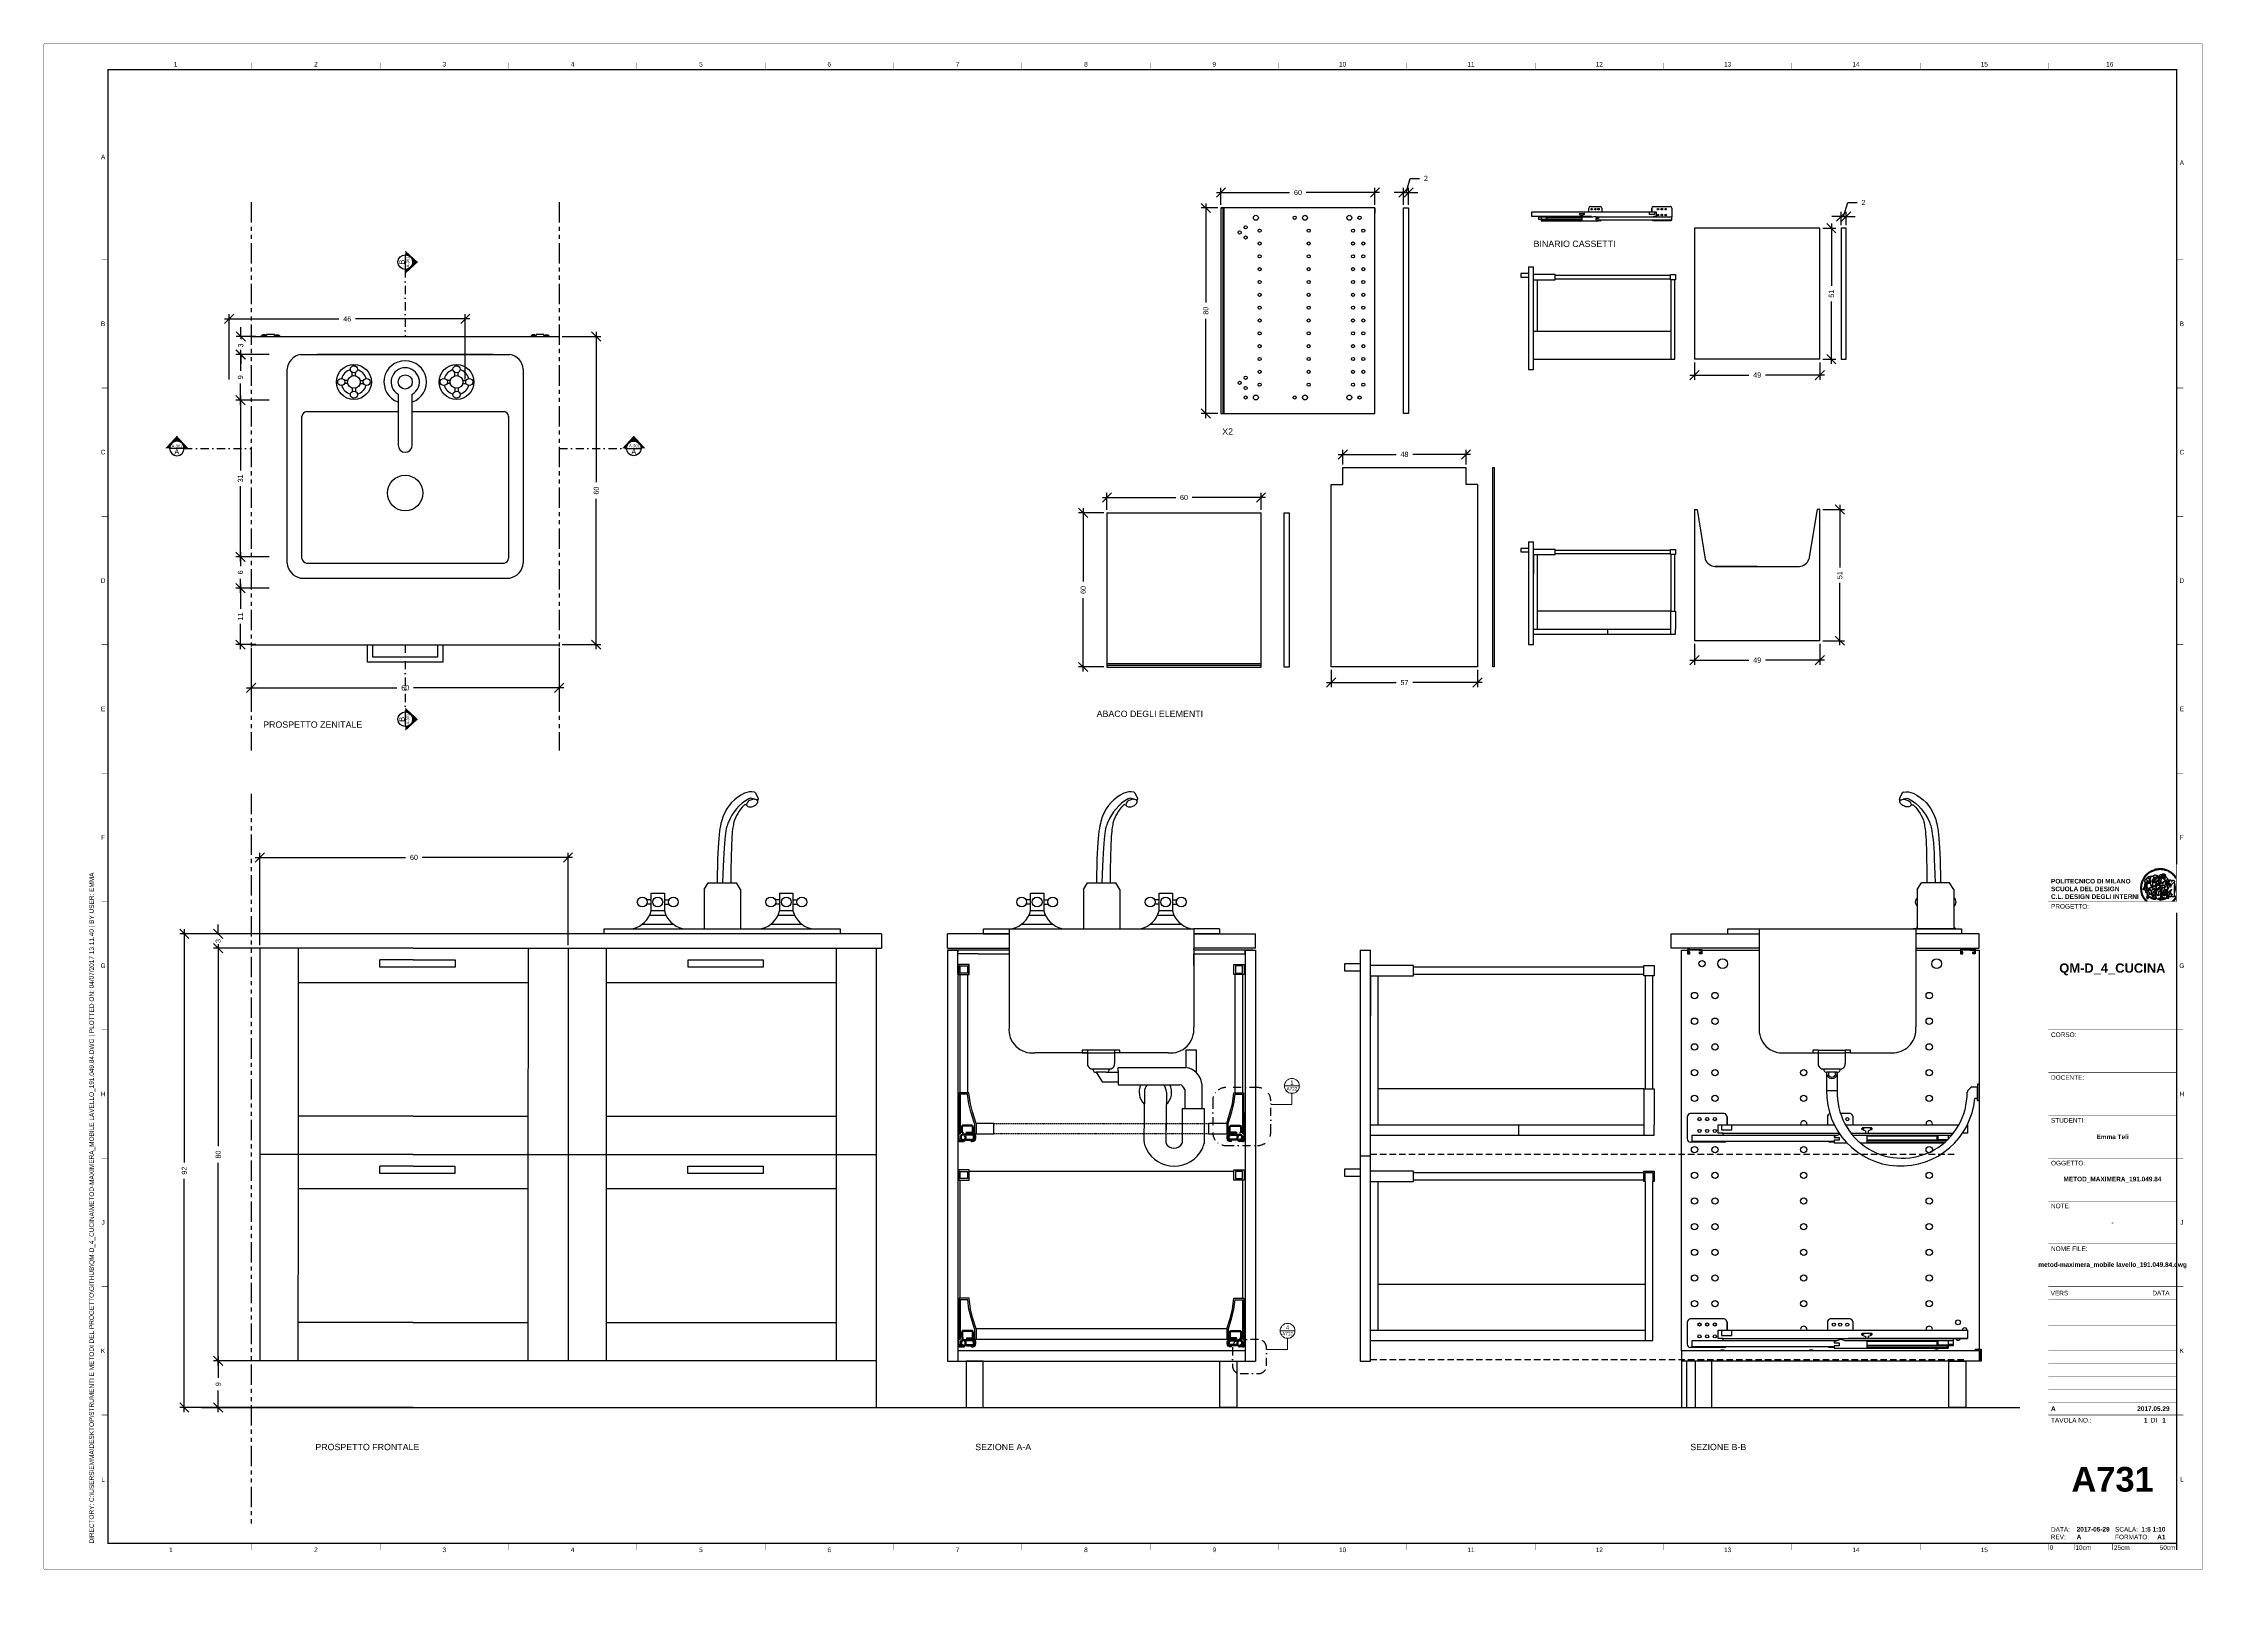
# Paper-space layout 'Layout3-A000' of a CAD drawing. Header units: millimetres. Extents: x 0 to 850, y -6 to 594.
# The model-space entities are those that its viewports show. They can reach past a viewport. Long polylines and large blocks are cut down to what shows.
import ezdxf
from ezdxf.enums import TextEntityAlignment as Align

# ---------------------------------------------------------------- set-up
doc = ezdxf.new("R2010")
doc.units = ezdxf.units.MM
doc.set_wipeout_variables(frame=1)
for name, pattern in [('CENTERX2', [4, 2.5, -0.5, 0.5, -0.5]), ('FANTASMA2', [31.75, 15.875, -3.175, 3.175, -3.175, 3.175, -3.175]), ('TRATTEGGIATO', [0.75, 0.5, -0.25]), ('TRATTOPUNTO', [25.4, 12.7, -6.35, 0, -6.35])]:
    doc.linetypes.add(name, pattern=pattern)
doc.layers.add('A-ANNO-SYMB', color=3, linetype='Continuous', lineweight=15)
doc.layers.add('A-GLAZ-FULL', color=4, linetype='Continuous', lineweight=25)
for name, color, linetype in [('ARREDI SEZIONATI', 2, 'Continuous'), ('CONTORNO', 7, 'Continuous'), ('FINESTRE', 4, 'Continuous'), ('G-ANNO-LOGO', 3, 'Continuous'), ('G-ANNO-TEXT', 3, 'Continuous'), ('G-ANNO-TTLB', 3, 'Continuous'), ('linee sezionate', 4, 'Continuous'), ('prospetti', 2, 'Continuous'), ('quote', 3, 'Continuous'), ('simboli', 6, 'Continuous'), ('simboli tratteggiati', 1, 'Continuous'), ('viti', 5, 'Continuous')]:
    doc.layers.add(name, color=color, linetype=linetype)
doc.layers.add('G-ANNO-NPLT', color=210, linetype='Continuous', plot=False)
doc.layers.get('CONTORNO').off()
doc.styles.add('ARIAL', font='arial.ttf')
doc.styles.add('ARIAL-BOLD', font='')
doc.styles.add('E-ARIAL', font='arial.ttf')
doc.styles.get("Standard").update_dxf_attribs({"font": 'arial.ttf'})
doc.styles.add('underline', font='arial.ttf')
doc.styles.get('ARIAL-BOLD').set_extended_font_data('Arial', bold=True)
doc.dimstyles.new('TICK_36', dxfattribs={"dimtxt": 2, "dimasz": 3.6, "dimexe": 1.8, "dimexo": 1.2, "dimgap": 1.8, "dimtad": 0, "dimdec": 0, "dimzin": 0, "dimdsep": 46, "dimtxsty": 'ARIAL', "dimblk": 'OBLIQUE', "dimcen": 1.8, "dimdle": 1.8, "dimclrd": 256, "dimclrt": 256, "dimadec": 0, "dimazin": 0, "dimtfac": 1, "dimtdec": 0, "dimtmove": 1, "dimatfit": 3, "dimldrblk": 'OPEN90', "dimfxl": 1, "dimtfill": 1, "dimtolj": 1, "dimtzin": 0, "dimarcsym": 0})

# ---------------------------------------------------------------- blocks, each defined once
blk = doc.blocks.new('A1_GRID_LAYOUT')
at = {"layer": 'G-ANNO-NPLT', "const_width": 0.18}
for points in [[(841, 594), (0, 594)], [(0, 0), (0, 594)], [(841, 0), (841, 594)], [(841, 0), (0, 0)]]:
    blk.add_lwpolyline(points, dxfattribs=at)
at = {"layer": 'G-ANNO-TTLB', "const_width": 0.18, "flags": 128}
for points in [[(81, 586.5), (81, 584)], [(131, 586.5), (131, 584)], [(181, 586.5), (181, 584)], [(231, 586.5), (231, 584)], [(281, 586.5), (281, 584)], [(331, 586.5), (331, 584)], [(381, 586.5), (381, 584)], [(431, 586.5), (431, 584)], [(481, 586.5), (481, 584)], [(531, 586.5), (531, 584)], [(581, 586.5), (581, 584)], [(631, 586.5), (631, 584)], [(681, 586.5), (681, 584)], [(731, 586.5), (731, 584)], [(781, 586.5), (781, 584)], [(0, 578.5), (0, 576)], [(25, 510), (22.5, 510)], [(833.5, 510), (831, 510)], [(25, 460), (22.5, 460)], [(833.5, 460), (831, 460)], [(25, 410), (22.5, 410)], [(833.5, 410), (831, 410)], [(25, 360), (22.5, 360)], [(833.5, 360), (831, 360)], [(25, 310), (22.5, 310)], [(833.5, 310), (831, 310)], [(25, 260), (22.5, 260)], [(833.5, 260), (831, 260)], [(25, 210), (22.5, 210)], [(833.5, 210), (831, 210)], [(25, 160), (22.5, 160)], [(833.5, 160), (831, 160)], [(25, 110), (22.5, 110)], [(833.5, 110), (831, 110)], [(833.5, 110), (831, 110)], [(25, 60), (22.5, 60)], [(833.5, 60), (831, 60)], [(833.5, 60), (831, 60)], [(81, 10), (81, 7.5)], [(131, 10), (131, 7.5)], [(181, 10), (181, 7.5)], [(231, 10), (231, 7.5)], [(281, 10), (281, 7.5)], [(331, 10), (331, 7.5)], [(381, 10), (381, 7.5)], [(431, 10), (431, 7.5)], [(481, 10), (481, 7.5)], [(531, 10), (531, 7.5)], [(581, 10), (581, 7.5)], [(631, 10), (631, 7.5)], [(681, 10), (681, 7.5)], [(731, 10), (731, 7.5)], [(781, 10), (781, 7.5)]]:
    blk.add_lwpolyline(points, dxfattribs=at)
at = {"layer": 'G-ANNO-TTLB', "const_width": 0.5, "flags": 128}
blk.add_lwpolyline([(25, 584), (25, 10), (831, 10), (831, 584)], close=True, dxfattribs=at)
at = {"layer": 'G-ANNO-TTLB', "const_width": 0.18}
blk.add_lwpolyline([(716.5, 10), (776.5, 10)], dxfattribs=at)
at = {"layer": 'G-ANNO-TEXT', "style": 'ARIAL'}
for s, p in [('1', (51.35, 586.07)), ('2', (106, 586.07)), ('3', (156, 586.07)), ('4', (206, 586.07)), ('5', (256, 586.07)), ('6', (306, 586.07)), ('7', (356, 586.07)), ('8', (406, 586.07)), ('9', (456, 586.07)), ('10', (506, 586.07)), ('11', (556, 586.07)), ('12', (606, 586.07)), ('13', (656, 586.07)), ('14', (706, 586.07)), ('15', (756, 586.07)), ('16', (804.89, 586.07)), ('A', (23.09, 549.98)), ('A', (832.98, 547.71)), ('B', (23.09, 485)), ('B', (832.98, 485)), ('C', (23.09, 435)), ('C', (832.98, 435)), ('D', (23.09, 385)), ('D', (832.98, 385)), ('E', (23.09, 335)), ('E', (832.98, 335)), ('F', (23.09, 285)), ('F', (832.98, 285)), ('G', (23.09, 235)), ('G', (832.98, 235)), ('H', (23.09, 185)), ('H', (832.98, 185)), ('J', (23.09, 135)), ('J', (832.98, 135)), ('K', (23.09, 85)), ('K', (832.98, 85)), ('L', (23.09, 35)), ('L', (832.98, 35)), ('1', (49.49, 7.51)), ('2', (106, 7.51)), ('3', (156, 7.51)), ('4', (206, 7.51)), ('5', (256, 7.51)), ('6', (306, 7.51)), ('7', (356, 7.51)), ('8', (406, 7.51)), ('9', (456, 7.51)), ('10', (506, 7.51)), ('11', (556, 7.51)), ('12', (606, 7.51)), ('13', (656, 7.51)), ('14', (706, 7.51)), ('15', (756, 7.51))]:
    blk.add_text(s, height=1.8, dxfattribs=at).set_placement(p, align=Align.MIDDLE_CENTER)
at = {"layer": 'G-ANNO-TEXT', "insert": (17.7, 9.95), "char_height": 1.8, "attachment_point": 1, "rotation": 90, "style": 'ARIAL'}
blk.add_mtext_dynamic_manual_height_columns('DIRECTORY: C:\\\\USERS\\\\EMMA\\\\DESKTOP\\\\STRUMENTI E METODI DEL PROGETTO\\\\GITHUB\\\\QM-D_4_CUCINA\\\\METOD-MAXIMERA_MOBILE LAVELLO_191.049.84.DWG | PLOTTED ON: 04/07/2017 13.11.40 | BY USER: EMMA', width=412.209, gutter_width=9, heights=[0], dxfattribs=at)
blk = doc.blocks.new('*U50')
at = {"layer": 'G-ANNO-TTLB', "const_width": 0.18}
for points in [[(0, -2.5), (0, 0)], [(10, 0), (10, -2.5)], [(25, 0), (25, -2.5)]]:
    blk.add_lwpolyline(points, dxfattribs=at)
at = {"layer": 'G-ANNO-TTLB'}
blk.add_lwpolyline([(50, 0, 0.48, 0.48, 0), (50, -2.5, 0.48, 0.48, 0)], format="xyseb", dxfattribs=at)
at = {"layer": 'G-ANNO-TEXT', "style": 'E-ARIAL'}
blk.add_text('0', height=1.8, dxfattribs=at).set_placement((1.2, -0.7), align=Align.TOP_CENTER)
for s, p in [('10cm', (10.5, -2.5)), ('25cm', (25.5, -2.5))]:
    blk.add_text(s, height=1.8, dxfattribs=at).set_placement(p)
blk.add_text('50cm', height=1.8, dxfattribs=at).set_placement((49.5, -2.5), align=Align.RIGHT)
blk = doc.blocks.new('logoPolimi')
for p, q in [((-2.37, 0.12), (-2.16, 0.11)), ((-2.37, 0.01), (-2.16, 0.01)), ((-2.36, 0.23), (-2.15, 0.21)), ((-2.35, 0.34), (-2.14, 0.31)), ((-2.33, 0.45), (-2.12, 0.41)), ((-2.3, 0.55), (-2.1, 0.51)), ((-2.28, 0.66), (-2.07, 0.6)), ((-2.24, 0.77), (-2.04, 0.7)), ((-2.2, 0.87), (-2.01, 0.79)), ((-2.16, 0.97), (-1.97, 0.89)), ((-2.11, 1.07), (-1.93, 0.98)), ((-2.06, 1.17), (-1.88, 1.07)), ((-2.01, 1.26), (-1.83, 1.15)), ((-1.94, 1.36), (-1.77, 1.24)), ((-1.88, 1.45), (-1.71, 1.32)), ((-1.84, 0.03), (-1.82, 0.35)), ((-1.81, 1.53), (-1.65, 1.4)), ((-1.74, 1.61), (-1.58, 1.47)), ((-1.73, 0.59), (-1.73, 0.59)), ((-1.73, 0.59), (-1.73, 0.59)), ((-1.66, 1.69), (-1.51, 1.54)), ((-1.65, 0.57), (-1.65, 0.57)), ((-1.59, 1.12), (-1.59, 1.12)), ((-1.58, 1.77), (-1.44, 1.61)), ((-1.51, 0.55), (-1.51, 0.55)), ((-1.51, 0.55), (-1.51, 0.55)), ((-1.49, 1.84), (-1.36, 1.68)), ((-1.41, 1.91), (-1.28, 1.74)), ((-1.32, 1.97), (-1.2, 1.8)), ((-1.31, 0.79), (-1.21, 0.75)), ((-1.21, 0.75), (-1.31, 0.79)), ((-1.21, 0.75), (-1.31, 0.79)), ((-1.22, 2.03), (-1.11, 1.85)), ((-1.21, 0.75), (-1.21, 0.75)), ((-1.21, 0.75), (-1.21, 0.75)), ((-1.19, 0.76), (-1.19, 0.76)), ((-1.19, 0.76), (-1.19, 0.76)), ((-1.17, 0.99), (-1.18, 0.99)), ((-1.18, 0.99), (-1.17, 0.99)), ((-1.16, 0.57), (-1.16, 0.57)), ((-1.16, 0.57), (-1.16, 0.57)), ((-1.13, 2.09), (-1.03, 1.9)), ((-1.1, 0.01), (-0.99, 0.06)), ((-0.99, 0.06), (-1.1, 0.01)), ((-0.99, 0.06), (-1.1, 0.01)), ((-1.03, 2.14), (-0.94, 1.95)), ((-0.99, 0.06), (-0.99, 0.06)), ((-0.99, 0.06), (-0.99, 0.06)), ((-0.97, 0.79), (-0.98, 0.79)), ((-0.89, 0.84), (-0.97, 0.79)), ((-0.97, 0.79), (-0.89, 0.84)), ((-0.96, 1.41), (-0.96, 1.41)), ((-0.96, 1.41), (-0.96, 1.41)), ((-0.93, 2.18), (-0.84, 1.99)), ((-0.89, 0.84), (-0.82, 0.87)), ((-0.82, 0.87), (-0.89, 0.84)), ((-0.89, 0.84), (-0.82, 0.87)), ((-0.88, 0.83), (-0.89, 0.84)), ((-0.85, 1.39), (-0.85, 1.39)), ((-0.85, 1.39), (-0.85, 1.39)), ((-0.84, 0.14), (-0.84, 0.14)), ((-0.83, 2.22), (-0.75, 2.03)), ((-0.77, 1.08), (-0.78, 1.08)), ((-0.78, 1.08), (-0.77, 1.08)), ((-0.61, 1.12), (-0.77, 1.08)), ((-0.77, 1.08), (-0.61, 1.12)), ((-0.77, 1.08), (-0.61, 1.12)), ((-0.75, 1.3), (-0.76, 1.29)), ((-0.76, 1.29), (-0.75, 1.3)), ((-0.72, 2.26), (-0.66, 2.06)), ((-0.65, 0.99), (-0.7, 0.96)), ((-0.69, 0.18), (-0.68, 0.18)), ((-0.66, 0.93), (-0.66, 0.93)), ((-0.66, 0.93), (-0.64, 0.93)), ((-0.66, 0.93), (-0.66, 0.93)), ((-0.66, 0.93), (-0.66, 0.93)), ((-0.63, 1.01), (-0.63, 1.01)), ((-0.63, 1.01), (-0.62, 1.01)), ((-0.63, 0.66), (-0.63, 0.66)), ((-0.61, 2.29), (-0.56, 2.09)), ((-0.6, 1.12), (-0.61, 1.12)), ((-0.61, 1.12), (-0.6, 1.12)), ((-0.61, 1.12), (-0.6, 1.12)), ((-0.61, 0.86), (-0.57, 0.85)), ((-0.57, 0.85), (-0.61, 0.86)), ((-0.61, 0.86), (-0.57, 0.85)), ((-0.53, 1.08), (-0.6, 1.12)), ((-0.6, 1.12), (-0.6, 1.11)), ((-0.6, 1.12), (-0.53, 1.08)), ((-0.57, 0.8), (-0.59, 0.8)), ((-0.57, 0.85), (-0.53, 0.84)), ((-0.57, 0.85), (-0.57, 0.85)), ((-0.57, 0.85), (-0.57, 0.85)), ((-0.57, 0.85), (-0.53, 0.84)), ((-0.56, 0.29), (-0.49, 0.48)), ((-0.56, 0.14), (-0.56, 0.29)), ((-0.5, 0.11), (-0.56, 0.14)), ((-0.53, 0.84), (-0.51, 0.84)), ((-0.53, 0.84), (-0.51, 0.84)), ((-0.53, 0.84), (-0.53, 0.84)), ((-0.51, 2.32), (-0.46, 2.11)), ((-0.51, 0.11), (-0.51, 0.11)), ((-0.51, 0.11), (-0.51, 0.11)), ((-0.34, 0.33), (-0.5, 0.11)), ((-0.49, 0.48), (-0.41, 0.55)), ((-0.42, 0.8), (-0.47, 0.79)), ((-0.42, 0.8), (-0.47, 0.79)), ((-0.47, 0.79), (-0.45, 0.76)), ((-0.47, 0.79), (-0.45, 0.76)), ((-0.45, 1.14), (-0.42, 1.11)), ((-0.42, 1.26), (-0.36, 1.22)), ((-0.41, 0.55), (-0.34, 0.49)), ((-0.4, 2.34), (-0.36, 2.13)), ((-0.4, 1.37), (-0.38, 1.38)), ((-0.39, 1.37), (-0.4, 1.37)), ((-0.35, 1.33), (-0.4, 1.37)), ((-0.39, 1.24), (-0.4, 1.23)), ((-0.38, 1.14), (-0.38, 1.14)), ((-0.34, 0.49), (-0.09, 0.48)), ((-0.16, 0.32), (-0.34, 0.33)), ((-0.14, 0.32), (-0.31, 0.34)), ((-0.29, 2.35), (-0.26, 2.14)), ((-0.28, 1.3), (-0.29, 1.3)), ((-0.28, 1.3), (-0.28, 1.3)), ((-0.18, 2.36), (-0.16, 2.15)), ((-0.16, 1.24), (-0.16, 1.25)), ((-0.16, 1.25), (-0.16, 1.25)), ((-0.16, 0.49), (-0.14, 0.64)), ((-0.06, 0.27), (-0.16, 0.32)), ((-0.1, 0.88), (-0.09, 0.87)), ((-0.08, 1.37), (-0.08, 1.38)), ((-0.08, 1.23), (-0.05, 1.21)), ((-0.05, 1.21), (-0.08, 1.23)), ((-0.08, 1.23), (-0.05, 1.21)), ((-0.07, 2.37), (-0.06, 2.16)), ((-0.03, 0.26), (-0.06, 0.27)), ((-0.05, 1.21), (-0.04, 1.21)), ((-0.04, 1.21), (-0.05, 1.21)), ((-0.04, 1.21), (-0.04, 1.21)), ((-0.04, 1.21), (-0.04, 1.21)), ((-0.04, 0.48), (-0.03, 0.26)), ((0.03, 1.15), (0.03, 1.15)), ((0.03, 0.66), (0.03, 0.67)), ((0.04, 2.37), (0.04, 2.16)), ((0.07, 0.58), (0.07, 0.57)), ((0.1, 1.18), (0.1, 1.18)), ((0.1, 0.84), (0.1, 0.84)), ((0.13, 1.32), (0.17, 1.19)), ((0.15, 2.36), (0.14, 2.16)), ((0.14, 0.71), (0.34, 0.65)), ((0.31, 0.56), (0.17, 0.63)), ((0.26, 2.36), (0.24, 2.15)), ((0.27, 1.61), (0.27, 1.61)), ((0.27, 1.61), (0.27, 1.61)), ((0.27, 1.61), (0.27, 1.61)), ((0.29, 1.29), (0.29, 1.29)), ((0.29, 1.29), (0.29, 1.29)), ((0.29, 1.29), (0.29, 1.29)), ((0.29, 1.29), (0.29, 1.29)), ((0.33, 0.49), (0.34, 0.49)), ((0.33, 0.03), (0.35, 0.03)), ((0.33, 0.03), (0.35, 0.03)), ((0.37, 2.34), (0.34, 2.13)), ((0.34, 0.65), (0.34, 0.64)), ((0.35, 0.03), (0.57, 0.06)), ((0.35, 0.03), (0.57, 0.06)), ((0.35, 0.03), (0.35, 0.03)), ((0.35, 0.03), (0.35, 0.03)), ((0.38, 1.36), (0.37, 1.35)), ((0.38, 0.34), (0.37, 0.34)), ((0.38, 0.34), (0.38, 0.34)), ((0.43, 0.67), (0.39, 0.64)), ((0.48, 2.32), (0.44, 2.12)), ((0.49, 1.05), (0.51, 1.13)), ((0.51, 1.13), (0.49, 1.05)), ((0.49, 1.05), (0.51, 1.13)), ((0.51, 1.31), (0.5, 1.29)), ((0.51, 1.13), (0.52, 1.23)), ((0.52, 1.23), (0.51, 1.23)), ((0.51, 1.23), (0.52, 1.23)), ((0.52, 1.23), (0.51, 1.13)), ((0.51, 1.13), (0.52, 1.23)), ((0.52, 1.24), (0.6, 1.37)), ((0.52, 1.23), (0.6, 1.36)), ((0.6, 1.36), (0.52, 1.23)), ((0.52, 1.23), (0.52, 1.23)), ((0.52, 1.23), (0.52, 1.24)), ((0.52, 1.23), (0.52, 1.23)), ((0.55, 1.07), (0.53, 1.06)), ((0.53, 1.04), (0.53, 1.06)), ((0.53, 1.05), (0.53, 1.04)), ((0.59, 2.3), (0.54, 2.09)), ((0.54, 0.3), (0.63, 0.32)), ((0.54, -0.08), (0.61, 0.06)), ((0.61, 0.06), (0.54, -0.08)), ((0.54, -0.08), (0.61, 0.06)), ((0.56, 0.19), (0.59, 0.21)), ((0.57, 1.07), (0.57, 1.07)), ((0.57, 1.07), (0.57, 1.07)), ((0.57, 1.07), (0.57, 1.07)), ((0.57, 1.07), (0.57, 1.07)), ((0.57, 1.07), (0.57, 1.07)), ((0.57, 1.07), (0.57, 1.07)), ((0.57, 1.07), (0.57, 1.07)), ((0.58, 0.3), (0.59, 0.29)), ((0.59, 0.78), (0.59, 0.79)), ((0.59, 0.79), (0.59, 0.79)), ((0.59, 0.79), (0.59, 0.79)), ((0.59, 0.79), (0.59, 0.78)), ((0.61, 0.06), (0.6, 0.07)), ((0.6, 0.07), (0.61, 0.06)), ((0.61, 0.06), (0.61, 0.07)), ((0.62, 0.21), (0.65, 0.22)), ((0.69, 2.27), (0.63, 2.07)), ((0.64, 1.37), (0.65, 1.37)), ((0.69, 0.86), (0.68, 0.86)), ((0.68, 0.86), (0.69, 0.86)), ((0.68, 0.76), (0.68, 0.76)), ((0.8, 2.23), (0.73, 2.03)), ((0.76, 0.26), (0.76, 0.26)), ((0.9, 2.19), (0.82, 2)), ((0.82, 0.35), (0.84, 0.36)), ((0.82, 0.35), (0.82, 0.35)), ((0.84, 0.36), (0.84, 0.37)), ((0.85, 0.34), (1.05, 0.35)), ((1, 2.15), (0.91, 1.96)), ((0.93, 1.05), (0.93, 1.05)), ((0.93, 1.05), (0.93, 1.05)), ((0.93, 1.05), (0.93, 1.04)), ((0.93, 1.05), (0.93, 1.05)), ((0.97, 0.66), (0.96, 0.66)), ((1.01, 0.97), (0.98, 0.96)), ((1.1, 2.1), (1, 1.91)), ((1.2, 2.04), (1.09, 1.86)), ((1.17, 0.96), (1.17, 0.95)), ((1.17, 0.95), (1.17, 0.95)), ((1.29, 1.99), (1.18, 1.81)), ((1.38, 1.92), (1.26, 1.75)), ((1.34, 0.37), (1.26, 0.04)), ((1.27, 0.37), (1.27, 0.38)), ((1.28, 0.95), (1.28, 0.95)), ((1.47, 1.86), (1.34, 1.69)), ((1.37, 0.73), (1.46, 0.81)), ((1.41, 0.4), (1.41, 0.41)), ((1.56, 1.79), (1.42, 1.63)), ((1.64, 1.71), (1.49, 1.56)), ((1.49, 0.9), (1.57, 0.92)), ((1.72, 1.63), (1.56, 1.49)), ((1.67, 0.6), (1.57, 0.53)), ((1.79, 1.55), (1.63, 1.41)), ((1.86, 1.47), (1.7, 1.34)), ((1.93, 1.38), (1.76, 1.26)), ((1.99, 1.29), (1.81, 1.17)), ((2.05, 1.19), (1.87, 1.09)), ((2.1, 1.1), (1.92, 1)), ((2.15, 1), (1.96, 0.91)), ((2.19, 0.9), (2, 0.82)), ((2.23, 0.79), (2.04, 0.72)), ((2.27, 0.69), (2.07, 0.63)), ((2.3, 0.58), (2.09, 0.53)), ((2.32, 0.47), (2.12, 0.43)), ((2.34, 0.37), (2.13, 0.33)), ((2.36, 0.26), (2.15, 0.23)), ((2.37, 0.15), (2.16, 0.13)), ((2.37, 0.04), (2.16, 0.03)), ((-2.37, -0.1), (-2.16, -0.09)), ((-2.36, -0.21), (-2.15, -0.19)), ((-2.35, -0.32), (-2.14, -0.29)), ((-2.33, -0.43), (-2.12, -0.39)), ((-2.31, -0.54), (-2.1, -0.49)), ((-2.28, -0.65), (-2.08, -0.59)), ((-2.25, -0.75), (-2.05, -0.69)), ((-2.21, -0.86), (-2.02, -0.78)), ((-2.17, -0.96), (-1.98, -0.87)), ((-2.12, -1.06), (-1.93, -0.96)), ((-2.07, -1.16), (-1.89, -1.05)), ((-2.04, -0.15), (-1.97, -0.2)), ((-2.01, -1.25), (-1.84, -1.14)), ((-1.95, -1.34), (-1.78, -1.22)), ((-1.89, -1.43), (-1.72, -1.31)), ((-1.82, -1.52), (-1.66, -1.38)), ((-1.75, -1.6), (-1.59, -1.46)), ((-1.67, -1.68), (-1.52, -1.53)), ((-1.58, -0.12), (-1.6, -0.18)), ((-1.6, -0.18), (-1.58, -0.28)), ((-1.57, -0.54), (-1.59, -0.54)), ((-1.59, -0.54), (-1.59, -0.54)), ((-1.59, -1.76), (-1.45, -1.6)), ((-1.56, -0.32), (-1.56, -0.31)), ((-1.56, -0.31), (-1.56, -0.31)), ((-1.53, -0.65), (-1.53, -0.65)), ((-1.53, -0.65), (-1.53, -0.65)), ((-1.51, -1.83), (-1.37, -1.67)), ((-1.48, -0.86), (-1.48, -0.85)), ((-1.42, -0.37), (-1.42, -0.37)), ((-1.42, -1.9), (-1.29, -1.73)), ((-1.38, -0.46), (-1.38, -0.46)), ((-1.33, -1.96), (-1.21, -1.79)), ((-1.31, -0.24), (-1.31, -0.23)), ((-1.31, -0.23), (-1.31, -0.24)), ((-1.24, -2.02), (-1.13, -1.84)), ((-1.23, -0.19), (-1.23, -0.19)), ((-1.23, -0.19), (-1.23, -0.19)), ((-1.23, -0.19), (-1.23, -0.19)), ((-1.23, -0.19), (-1.23, -0.19)), ((-1.14, -2.08), (-1.04, -1.89)), ((-1.04, -2.13), (-0.95, -1.94)), ((-1.01, -0.39), (-1.02, -0.39)), ((-1.02, -0.39), (-1.01, -0.39)), ((-1.02, -0.7), (-1.02, -0.7)), ((-1.02, -0.7), (-1.02, -0.7)), ((-1.02, -0.7), (-1.02, -0.7)), ((-0.94, -2.18), (-0.86, -1.98)), ((-0.84, -2.22), (-0.77, -2.02)), ((-0.79, -0.51), (-0.83, -0.58)), ((-0.83, -0.58), (-0.79, -0.51)), ((-0.83, -0.58), (-0.79, -0.51)), ((-0.78, -1.05), (-0.83, -0.94)), ((-0.83, -0.94), (-0.78, -1.05)), ((-0.83, -0.94), (-0.83, -0.94)), ((-0.83, -0.94), (-0.78, -1.05)), ((-0.82, -1.23), (-0.82, -1.23)), ((-0.82, -1.23), (-0.77, -1.23)), ((-0.77, -1.23), (-0.82, -1.23)), ((-0.82, -1.23), (-0.82, -1.23)), ((-0.77, -1.23), (-0.82, -1.23)), ((-0.75, -0.96), (-0.8, -0.89)), ((-0.8, -0.89), (-0.79, -0.92)), ((-0.79, -0.92), (-0.8, -0.89)), ((-0.8, -0.89), (-0.75, -0.96)), ((-0.79, -0.92), (-0.8, -0.89)), ((-0.8, -0.89), (-0.8, -0.89)), ((-0.8, -0.89), (-0.75, -0.96)), ((-0.79, -0.92), (-0.78, -0.95)), ((-0.78, -0.95), (-0.79, -0.92)), ((-0.78, -0.95), (-0.79, -0.92)), ((-0.77, -0.49), (-0.78, -0.48)), ((-0.78, -0.48), (-0.77, -0.49)), ((-0.78, -0.95), (-0.76, -1)), ((-0.76, -1), (-0.78, -0.95)), ((-0.76, -1), (-0.78, -0.95)), ((-0.71, -0.89), (-0.75, -0.87)), ((-0.75, -0.87), (-0.71, -0.89)), ((-0.75, -0.87), (-0.71, -0.89)), ((-0.72, -1.01), (-0.75, -0.96)), ((-0.75, -0.96), (-0.72, -1.01)), ((-0.75, -0.96), (-0.72, -1.01)), ((-0.74, -2.25), (-0.67, -2.05)), ((-0.64, -0.93), (-0.71, -0.89)), ((-0.71, -0.89), (-0.64, -0.93)), ((-0.71, -0.89), (-0.64, -0.93)), ((-0.66, -0.53), (-0.66, -0.53)), ((-0.66, -0.53), (-0.66, -0.53)), ((-0.66, -0.53), (-0.66, -0.53)), ((-0.63, -2.29), (-0.57, -2.08)), ((-0.52, -2.31), (-0.48, -2.11)), ((-0.39, -0.81), (-0.51, -0.69)), ((-0.51, -1.04), (-0.5, -1.04)), ((-0.48, -0.42), (-0.48, -0.42)), ((-0.48, -0.42), (-0.48, -0.42)), ((-0.48, -0.42), (-0.48, -0.42)), ((-0.42, -2.33), (-0.38, -2.13)), ((-0.41, -0.51), (-0.41, -0.51)), ((-0.38, -0.05), (-0.39, -0.12)), ((-0.39, -0.12), (-0.37, -0.1)), ((-0.35, -0.14), (-0.37, -0.08)), ((-0.37, -0.09), (-0.37, -0.09)), ((-0.33, -0.12), (-0.35, -0.14)), ((-0.32, -0.14), (-0.35, -0.14)), ((-0.35, -0.18), (-0.34, -0.22)), ((-0.34, -0.08), (-0.29, -0.16)), ((-0.34, -0.22), (-0.34, -0.22)), ((-0.27, -0.17), (-0.32, -0.14)), ((-0.31, -2.35), (-0.28, -2.14)), ((-0.25, -0.91), (-0.26, -0.9)), ((-0.26, -1.29), (0.1, -1.2)), ((0.1, -1.2), (-0.26, -1.29)), ((0.08, -1.4), (-0.26, -1.29)), ((-0.26, -1.29), (0.08, -1.4)), ((-0.26, -1.38), (-0.26, -1.29)), ((-0.26, -1.29), (-0.26, -1.29)), ((-0.26, -1.29), (-0.26, -1.38)), ((-0.26, -1.29), (0.08, -1.4)), ((-0.26, -1.29), (-0.26, -1.29)), ((0.08, -1.49), (-0.26, -1.38)), ((-0.26, -1.38), (0.09, -1.49)), ((-0.2, -2.36), (-0.18, -2.15)), ((-0.14, -0.15), (-0.16, -0.13)), ((-0.11, -0.04), (-0.12, -0.05)), ((-0.09, -2.37), (-0.08, -2.16)), ((-0.04, -0.41), (-0.01, -0.44)), ((-0.01, -0.44), (-0.04, -0.41)), ((-0.04, -0.41), (-0.01, -0.44)), ((0.03, -2.37), (0.02, -2.16)), ((0.07, -0.84), (0.07, -0.84)), ((0.07, -0.84), (0.07, -0.84)), ((0.1, -1.2), (0.08, -1.32)), ((0.08, -1.32), (0.13, -1.2)), ((0.08, -1.4), (0.72, -1.22)), ((0.72, -1.22), (0.08, -1.4)), ((0.08, -1.4), (0.72, -1.22)), ((0.72, -1.31), (0.08, -1.49)), ((0.08, -1.44), (0.08, -1.4)), ((0.08, -1.4), (0.08, -1.44)), ((0.08, -1.4), (0.08, -1.49)), ((0.08, -1.49), (0.08, -1.44)), ((0.08, -1.44), (0.08, -1.44)), ((0.08, -1.44), (0.08, -1.45)), ((0.08, -1.45), (0.08, -1.46)), ((0.08, -1.46), (0.08, -1.49)), ((0.1, -1.01), (0.09, -0.86)), ((0.1, -1.01), (0.09, -0.86)), ((0.09, -1.49), (0.72, -1.31)), ((0.1, -1.2), (0.12, -1.04)), ((0.12, -1.04), (0.1, -1.2)), ((0.13, -1.2), (0.1, -1.2)), ((0.1, -1.2), (0.13, -1.2)), ((0.13, -1.2), (0.1, -1.2)), ((0.1, -1.2), (0.1, -1.2)), ((0.11, -0.44), (0.11, -0.44)), ((0.11, -0.44), (0.11, -0.44)), ((0.12, -0.21), (0.12, -0.21)), ((0.12, -0.21), (0.12, -0.21)), ((0.12, -0.21), (0.12, -0.21)), ((0.12, -0.21), (0.12, -0.21)), ((0.12, -0.21), (0.12, -0.21)), ((0.12, -0.21), (0.12, -0.21)), ((0.12, -0.21), (0.12, -0.21)), ((0.12, -0.21), (0.12, -0.21)), ((0.12, -0.21), (0.12, -0.21)), ((0.12, -0.21), (0.12, -0.21)), ((0.12, -0.21), (0.12, -0.21)), ((0.12, -0.21), (0.12, -0.21)), ((0.12, -0.21), (0.12, -0.21)), ((0.12, -0.56), (0.14, -0.53)), ((0.14, -0.53), (0.12, -0.56)), ((0.12, -0.56), (0.14, -0.53)), ((0.12, -1.04), (0.12, -1.04)), ((0.12, -1.04), (0.12, -1.04)), ((0.12, -1.04), (0.12, -1.04)), ((0.14, -2.37), (0.12, -2.16)), ((0.21, -0.99), (0.13, -1.2)), ((0.13, -1.2), (0.21, -0.99)), ((0.36, -1.14), (0.13, -1.2)), ((0.13, -1.2), (0.26, -1.17)), ((0.14, -0.53), (0.16, -0.49)), ((0.16, -0.49), (0.14, -0.53)), ((0.14, -0.53), (0.16, -0.49)), ((0.16, -0.49), (0.16, -0.49)), ((0.16, -0.49), (0.16, -0.49)), ((0.28, -1.19), (0.21, -0.99)), ((0.21, -0.99), (0.31, -1.27)), ((0.25, -2.36), (0.22, -2.15)), ((0.24, -0.17), (0.24, -0.16)), ((0.24, -0.16), (0.24, -0.17)), ((0.25, -0.84), (0.25, -0.88)), ((0.25, -0.88), (0.25, -0.84)), ((0.25, -0.88), (0.25, -0.84)), ((0.25, -0.88), (0.29, -1.17)), ((0.26, -0.88), (0.25, -0.88)), ((0.31, -1.27), (0.25, -0.88)), ((0.26, -1.17), (0.28, -1.16)), ((0.28, -1.16), (0.36, -1.14)), ((0.29, -1.17), (0.28, -1.19)), ((0.35, -2.34), (0.32, -2.14)), ((0.36, -1.14), (0.72, -1.22)), ((0.72, -1.22), (0.36, -1.14)), ((0.46, -2.32), (0.42, -2.12)), ((0.49, -0.31), (0.49, -0.31)), ((0.49, -0.31), (0.49, -0.31)), ((0.5, -0.27), (0.5, -0.27)), ((0.51, -0.27), (0.51, -0.27)), ((0.57, -2.3), (0.52, -2.1)), ((0.68, -2.27), (0.62, -2.07)), ((0.78, -2.24), (0.71, -2.04)), ((0.72, -0.81), (0.75, -0.89)), ((0.72, -1.22), (0.72, -1.31)), ((0.72, -1.31), (0.72, -1.22)), ((0.74, -0.23), (0.74, -0.23)), ((0.74, -0.23), (0.75, -0.24)), ((0.75, -0.23), (0.75, -0.23)), ((0.89, -2.2), (0.81, -2)), ((0.86, -0.25), (0.82, -0.34)), ((0.87, -0.22), (0.86, -0.23)), ((0.87, -0.22), (0.86, -0.25)), ((0.99, -2.15), (0.9, -1.96)), ((0.96, -0.58), (0.96, -0.57)), ((1.09, -2.11), (0.99, -1.92)), ((1.05, -1.05), (1.04, -1.05)), ((1.19, -2.05), (1.08, -1.87)), ((1.28, -2), (1.17, -1.82)), ((1.37, -1.93), (1.25, -1.76)), ((1.31, -0.27), (1.3, -0.26)), ((1.3, -0.26), (1.3, -0.26)), ((1.3, -0.26), (1.3, -0.26)), ((1.3, -0.26), (1.31, -0.27)), ((1.3, -0.26), (1.3, -0.26)), ((1.46, -1.87), (1.33, -1.7)), ((1.54, -1.8), (1.41, -1.64)), ((1.63, -1.72), (1.48, -1.57)), ((1.71, -1.65), (1.55, -1.5)), ((1.78, -1.57), (1.62, -1.43)), ((1.85, -1.48), (1.69, -1.35)), ((1.92, -1.39), (1.75, -1.27)), ((1.98, -1.3), (1.81, -1.19)), ((2.04, -1.21), (1.86, -1.1)), ((2.09, -1.11), (1.91, -1.01)), ((2.14, -1.01), (1.95, -0.92)), ((2.19, -0.91), (1.99, -0.83)), ((2.23, -0.81), (2.03, -0.74)), ((2.26, -0.7), (2.06, -0.64)), ((2.29, -0.6), (2.09, -0.55)), ((2.32, -0.49), (2.11, -0.45)), ((2.34, -0.38), (2.13, -0.35)), ((2.35, -0.27), (2.15, -0.25)), ((2.37, -0.08), (2.16, -0.07)), ((2.36, -0.16), (2.16, -0.15))]:
    blk.add_line(p, q)
for points in [[(-1.9, 0.12), (-1.94, 0.02), (-2.05, -0.09), (-2.05, -0.09)], [(-1.86, 0.38), (-1.86, 0.38), (-1.87, 0.19), (-1.9, 0.12)], [(-1.76, 0.6), (-1.76, 0.6), (-1.84, 0.57), (-1.86, 0.38)], [(-1.86, -0.04), (-1.84, 0.02), (-1.84, 0.03), (-1.84, 0.03)], [(-1.82, 0.78), (-1.83, 0.8), (-1.85, 0.86), (-1.83, 0.88)], [(-1.82, 0.78), (-1.83, 0.8), (-1.85, 0.86), (-1.83, 0.88)], [(-1.83, 0.88), (-1.81, 0.9), (-1.76, 0.96), (-1.76, 0.96)], [(-1.83, 0.88), (-1.81, 0.9), (-1.76, 0.96), (-1.76, 0.96)], [(-1.76, 0.6), (-1.83, 0.7), (-1.78, 0.74), (-1.78, 0.74)], [(-1.78, 0.74), (-1.79, 0.74), (-1.83, 0.7), (-1.76, 0.6)], [(-1.78, 0.74), (-1.8, 0.76), (-1.81, 0.78), (-1.82, 0.78)], [(-1.78, 0.74), (-1.8, 0.76), (-1.81, 0.78), (-1.82, 0.78)], [(-1.82, 0.35), (-1.81, 0.5), (-1.73, 0.59), (-1.73, 0.59)], [(-1.82, -0.19), (-1.73, -0.07), (-1.75, 0.14), (-1.75, 0.3)], [(-1.75, 0.33), (-1.75, 0.17), (-1.73, -0.05), (-1.8, -0.17)], [(-1.78, 0.74), (-1.75, 0.72), (-1.72, 0.69), (-1.68, 0.7)], [(-1.68, 0.7), (-1.72, 0.69), (-1.75, 0.72), (-1.78, 0.74)], [(-1.68, 0.7), (-1.72, 0.69), (-1.75, 0.72), (-1.78, 0.74)], [(-1.78, 0.74), (-1.78, 0.74), (-1.78, 0.74), (-1.78, 0.74)], [(-1.76, 0.96), (-1.68, 1.1), (-1.59, 1.12), (-1.59, 1.12)], [(-1.76, 0.96), (-1.68, 1.1), (-1.6, 1.12), (-1.6, 1.12)], [(-1.73, 0.59), (-1.74, 0.59), (-1.75, 0.6), (-1.76, 0.6)], [(-1.73, 0.59), (-1.74, 0.59), (-1.75, 0.6), (-1.76, 0.6)], [(-1.75, 0.3), (-1.76, 0.47), (-1.65, 0.57), (-1.65, 0.57)], [(-1.65, 0.57), (-1.65, 0.57), (-1.76, 0.5), (-1.75, 0.33)], [(-1.65, 0.57), (-1.68, 0.58), (-1.7, 0.58), (-1.73, 0.59)], [(-1.65, 0.57), (-1.68, 0.58), (-1.7, 0.58), (-1.73, 0.59)], [(-1.5, 0.71), (-1.53, 0.74), (-1.61, 0.71), (-1.68, 0.7)], [(-1.68, 0.7), (-1.61, 0.71), (-1.53, 0.73), (-1.5, 0.71)], [(-1.5, 0.71), (-1.53, 0.73), (-1.61, 0.71), (-1.68, 0.7)], [(-1.51, 0.55), (-1.56, 0.56), (-1.61, 0.56), (-1.65, 0.57)], [(-1.65, 0.57), (-1.61, 0.56), (-1.56, 0.56), (-1.51, 0.55)], [(-1.51, 0.55), (-1.56, 0.56), (-1.61, 0.56), (-1.65, 0.57)], [(-1.59, 1.12), (-1.6, 1.06), (-1.61, 0.99), (-1.61, 0.97)], [(-1.61, 0.97), (-1.61, 0.99), (-1.6, 1.06), (-1.59, 1.12)], [(-1.61, 0.97), (-1.61, 0.99), (-1.6, 1.06), (-1.59, 1.12)], [(-1.61, 0.97), (-1.61, 0.95), (-1.56, 0.88), (-1.54, 0.87)], [(-1.54, 0.87), (-1.56, 0.88), (-1.61, 0.95), (-1.61, 0.97)], [(-1.54, 0.87), (-1.56, 0.88), (-1.61, 0.96), (-1.61, 0.97)], [(-1.59, 1.12), (-1.59, 1.13), (-1.59, 1.15), (-1.58, 1.16)], [(-1.59, 1.12), (-1.59, 1.13), (-1.59, 1.15), (-1.58, 1.16)], [(-1.58, 1.16), (-1.57, 1.21), (-1.52, 1.23), (-1.49, 1.25)], [(-1.58, 1.16), (-1.57, 1.21), (-1.52, 1.23), (-1.49, 1.25)], [(-1.58, 0.36), (-1.58, 0.48), (-1.51, 0.55), (-1.51, 0.55)], [(-1.51, 0.55), (-1.51, 0.55), (-1.58, 0.48), (-1.58, 0.36)], [(-1.51, 0.55), (-1.51, 0.55), (-1.58, 0.48), (-1.58, 0.36)], [(-1.55, 0.04), (-1.55, 0.08), (-1.58, 0.25), (-1.58, 0.36)], [(-1.58, 0.36), (-1.58, 0.25), (-1.55, 0.08), (-1.55, 0.04)], [(-1.58, 0.36), (-1.58, 0.25), (-1.55, 0.08), (-1.55, 0.04)], [(-1.58, -0.12), (-1.57, -0.06), (-1.55, 0.02), (-1.55, 0.04)], [(-1.55, 0.04), (-1.55, 0.02), (-1.57, -0.06), (-1.58, -0.12)], [(-1.55, 0.04), (-1.55, 0.02), (-1.56, -0.04), (-1.57, -0.1)], [(-1.54, 0.87), (-1.52, 0.85), (-1.47, 0.83), (-1.44, 0.83)], [(-1.44, 0.83), (-1.47, 0.83), (-1.52, 0.85), (-1.54, 0.87)], [(-1.45, 0.83), (-1.47, 0.83), (-1.52, 0.85), (-1.54, 0.87)], [(-1.51, 0.55), (-1.33, 0.54), (-1.16, 0.57), (-1.16, 0.57)], [(-1.16, 0.57), (-1.16, 0.57), (-1.33, 0.54), (-1.51, 0.55)], [(-1.16, 0.57), (-1.16, 0.57), (-1.33, 0.54), (-1.51, 0.55)], [(-1.5, 0.71), (-1.46, 0.68), (-1.4, 0.62), (-1.33, 0.66)], [(-1.33, 0.66), (-1.4, 0.62), (-1.46, 0.68), (-1.5, 0.71)], [(-1.33, 0.66), (-1.4, 0.62), (-1.46, 0.68), (-1.5, 0.71)], [(-1.49, 1.25), (-1.46, 1.26), (-1.42, 1.33), (-1.39, 1.36)], [(-1.49, 1.25), (-1.46, 1.27), (-1.43, 1.34), (-1.39, 1.36)], [(-1.31, 0.79), (-1.33, 0.79), (-1.42, 0.83), (-1.45, 0.83)], [(-1.44, 0.83), (-1.42, 0.83), (-1.33, 0.79), (-1.31, 0.79)], [(-1.31, 0.79), (-1.33, 0.79), (-1.42, 0.83), (-1.44, 0.83)], [(-1.35, 1.1), (-1.4, 1.17), (-1.36, 1.23), (-1.29, 1.31)], [(-1.29, 1.31), (-1.36, 1.23), (-1.4, 1.17), (-1.35, 1.1)], [(-1.35, 1.1), (-1.4, 1.17), (-1.36, 1.23), (-1.29, 1.31)], [(-1.39, 1.36), (-1.35, 1.38), (-1.26, 1.4), (-1.19, 1.41)], [(-1.39, 1.36), (-1.35, 1.38), (-1.26, 1.4), (-1.19, 1.41)], [(-1.18, 0.99), (-1.24, 0.97), (-1.3, 1.03), (-1.35, 1.1)], [(-1.35, 1.1), (-1.3, 1.03), (-1.24, 0.97), (-1.18, 0.99)], [(-1.18, 1), (-1.24, 0.97), (-1.3, 1.03), (-1.35, 1.1)], [(-1.33, 0.66), (-1.28, 0.7), (-1.23, 0.73), (-1.21, 0.75)], [(-1.21, 0.75), (-1.23, 0.73), (-1.28, 0.7), (-1.33, 0.66)], [(-1.21, 0.75), (-1.23, 0.73), (-1.28, 0.7), (-1.33, 0.66)], [(-1.29, 1.31), (-1.22, 1.39), (-1.01, 1.41), (-0.96, 1.41)], [(-0.96, 1.41), (-1.01, 1.41), (-1.22, 1.39), (-1.29, 1.31)], [(-1.29, 1.31), (-1.22, 1.39), (-1.01, 1.41), (-0.96, 1.41)], [(-1.24, -0.02), (-1.21, -0.01), (-1.1, 0.01), (-1.1, 0.01)], [(-1.1, 0.01), (-1.1, 0.01), (-1.21, -0.01), (-1.24, -0.02)], [(-1.1, 0.01), (-1.1, 0.01), (-1.21, -0.01), (-1.24, -0.02)], [(-1.21, 0.75), (-1.2, 0.75), (-1.19, 0.76), (-1.19, 0.76)], [(-1.19, 0.76), (-1.19, 0.76), (-1.2, 0.75), (-1.21, 0.75)], [(-1.19, 0.76), (-1.19, 0.76), (-1.2, 0.76), (-1.21, 0.75)], [(-1.19, 1.41), (-1.11, 1.43), (-0.97, 1.41), (-0.97, 1.41)], [(-1.19, 1.41), (-1.12, 1.43), (-0.98, 1.41), (-0.98, 1.41)], [(-1.19, 0.76), (-1.19, 0.77), (-1.18, 0.78), (-1.18, 0.79)], [(-1.18, 0.79), (-1.18, 0.78), (-1.19, 0.77), (-1.19, 0.76)], [(-1.19, 0.76), (-1.19, 0.77), (-1.19, 0.78), (-1.18, 0.79)], [(-1.18, 0.68), (-1.18, 0.68), (-1.19, 0.71), (-1.19, 0.76)], [(-1.19, 0.76), (-1.19, 0.71), (-1.18, 0.68), (-1.18, 0.68)], [(-1.18, 0.68), (-1.18, 0.68), (-1.19, 0.71), (-1.19, 0.76)], [(-1.18, 0.97), (-1.18, 0.97), (-1.18, 0.98), (-1.17, 0.99)], [(-1.17, 0.99), (-1.18, 0.98), (-1.18, 0.97), (-1.18, 0.97)], [(-1.18, 0.97), (-1.18, 0.97), (-1.18, 0.98), (-1.17, 0.99)], [(-1.18, 0.79), (-1.17, 0.86), (-1.18, 0.95), (-1.18, 0.97)], [(-1.18, 0.97), (-1.18, 0.95), (-1.17, 0.86), (-1.18, 0.79)], [(-1.18, 0.79), (-1.17, 0.86), (-1.18, 0.95), (-1.18, 0.97)], [(-1.16, 0.57), (-1.17, 0.6), (-1.18, 0.64), (-1.18, 0.68)], [(-1.18, 0.68), (-1.18, 0.64), (-1.17, 0.6), (-1.16, 0.57)], [(-1.16, 0.57), (-1.17, 0.6), (-1.18, 0.64), (-1.18, 0.68)], [(-1.17, 0.99), (-1.17, 1.03), (-1.16, 1.09), (-1.14, 1.13)], [(-1.09, 0.42), (-1.1, 0.44), (-1.14, 0.48), (-1.16, 0.57)], [(-1.16, 0.57), (-1.14, 0.48), (-1.1, 0.44), (-1.09, 0.42)], [(-1.09, 0.42), (-1.1, 0.44), (-1.14, 0.48), (-1.16, 0.57)], [(-1.14, 1.13), (-1.12, 1.18), (-1.05, 1.31), (-1.05, 1.31)], [(-1.12, 0.46), (-1.12, 0.46), (-1.13, 0.38), (-1.11, 0.26)], [(-1.11, 0.26), (-1.08, 0.14), (-1.05, 0.03), (-1.05, 0.03)], [(-1.02, 0.32), (-1.02, 0.32), (-1.08, 0.4), (-1.09, 0.42)], [(-1.09, 0.42), (-1.08, 0.4), (-1.02, 0.32), (-1.02, 0.32)], [(-1.02, 0.32), (-1.02, 0.32), (-1.08, 0.4), (-1.09, 0.42)], [(-0.98, 0.2), (-0.98, 0.21), (-1.02, 0.32), (-1.02, 0.32)], [(-1.02, 0.32), (-1.02, 0.32), (-0.98, 0.21), (-0.98, 0.2)], [(-0.98, 0.2), (-0.98, 0.21), (-1.02, 0.32), (-1.02, 0.32)], [(-1.01, 0.12), (-1, 0.16), (-0.98, 0.19), (-0.98, 0.2)], [(-0.98, 0.2), (-0.98, 0.19), (-1, 0.16), (-1.01, 0.12)], [(-1.01, 0.12), (-1, 0.16), (-0.98, 0.19), (-0.98, 0.2)], [(-0.99, 0.06), (-1, 0.07), (-1.01, 0.1), (-1.01, 0.12)], [(-1.01, 0.12), (-1.01, 0.1), (-1, 0.07), (-0.99, 0.06)], [(-0.99, 0.06), (-1, 0.07), (-1.01, 0.1), (-1.01, 0.12)], [(-0.99, 0.06), (-0.99, 0.06), (-0.99, 0.06), (-0.98, 0.05)], [(-0.98, 0.05), (-0.99, 0.06), (-0.99, 0.06), (-0.99, 0.06)], [(-0.99, 0.05), (-0.99, 0.06), (-0.99, 0.06), (-0.99, 0.06)], [(-0.95, 0.02), (-0.96, 0.03), (-0.97, 0.04), (-0.99, 0.05)], [(-0.98, 1.41), (-0.98, 1.41), (-0.97, 1.41), (-0.96, 1.41)], [(-0.98, 0.81), (-0.94, 0.85), (-0.92, 0.93), (-0.91, 0.97)], [(-0.91, 0.97), (-0.92, 0.93), (-0.94, 0.85), (-0.98, 0.81)], [(-0.91, 0.97), (-0.92, 0.93), (-0.94, 0.85), (-0.98, 0.81)], [(-0.98, 0.79), (-0.98, 0.81), (-0.98, 0.81), (-0.98, 0.81)], [(-0.98, 0.81), (-0.98, 0.81), (-0.98, 0.81), (-0.98, 0.79)], [(-0.98, 0.81), (-0.98, 0.81), (-0.98, 0.81), (-0.98, 0.79)], [(-0.98, 0.79), (-0.98, 0.79), (-0.98, 0.78), (-0.97, 0.77)], [(-0.98, 0.79), (-0.98, 0.79), (-0.98, 0.78), (-0.97, 0.77)], [(-0.98, 0.05), (-0.97, 0.04), (-0.96, 0.03), (-0.95, 0.02)], [(-0.95, 0.02), (-0.96, 0.03), (-0.97, 0.04), (-0.98, 0.05)], [(-0.97, 1.41), (-0.97, 1.41), (-0.97, 1.41), (-0.96, 1.41)], [(-0.97, 0.77), (-0.96, 0.74), (-0.91, 0.64), (-0.91, 0.57)], [(-0.97, 0.77), (-0.96, 0.74), (-0.91, 0.64), (-0.91, 0.57)], [(-0.96, 1.41), (-0.94, 1.41), (-0.9, 1.41), (-0.85, 1.39)], [(-0.96, 1.41), (-0.94, 1.41), (-0.9, 1.41), (-0.85, 1.39)], [(-0.95, 0.02), (-0.94, 0.01), (-0.92, 0.01), (-0.9, 0.01)], [(-0.9, 0.01), (-0.92, 0.01), (-0.94, 0.01), (-0.95, 0.02)], [(-0.91, 0.01), (-0.92, 0.01), (-0.94, 0.01), (-0.95, 0.02)], [(-0.91, 0.97), (-0.89, 1), (-0.87, 1.01), (-0.84, 1.02)], [(-0.84, 1.02), (-0.87, 1.01), (-0.89, 1), (-0.91, 0.97)], [(-0.84, 1.02), (-0.87, 1.01), (-0.89, 1.01), (-0.91, 0.97)], [(-0.91, 0.57), (-0.91, 0.5), (-0.9, 0.43), (-0.88, 0.37)], [(-0.91, 0.57), (-0.91, 0.5), (-0.9, 0.43), (-0.88, 0.37)], [(-0.87, 0.03), (-0.87, 0.03), (-0.89, 0.01), (-0.91, 0.01)], [(-0.9, 0.01), (-0.89, 0.01), (-0.87, 0.03), (-0.87, 0.03)], [(-0.87, 0.03), (-0.87, 0.03), (-0.89, 0.01), (-0.9, 0.01)], [(-0.88, 0.84), (-0.88, 0.84), (-0.89, 0.79), (-0.88, 0.77)], [(-0.88, 0.77), (-0.89, 0.79), (-0.88, 0.83), (-0.88, 0.83)], [(-0.74, 0.66), (-0.85, 0.67), (-0.88, 0.77), (-0.88, 0.77)], [(-0.88, 0.77), (-0.88, 0.77), (-0.85, 0.67), (-0.74, 0.66)], [(-0.88, 0.37), (-0.86, 0.32), (-0.83, 0.25), (-0.82, 0.25)], [(-0.88, 0.37), (-0.86, 0.32), (-0.83, 0.25), (-0.82, 0.25)], [(-0.87, 0.03), (-0.86, 0.03), (-0.86, 0.05), (-0.86, 0.06)], [(-0.86, 0.06), (-0.86, 0.05), (-0.86, 0.03), (-0.87, 0.03)], [(-0.86, 0.06), (-0.86, 0.05), (-0.86, 0.03), (-0.87, 0.03)], [(-0.85, 1.39), (-0.86, 1.42), (-0.8, 1.45), (-0.8, 1.46)], [(-0.85, 1.39), (-0.86, 1.42), (-0.83, 1.44), (-0.82, 1.45)], [(-0.86, 0.06), (-0.86, 0.07), (-0.86, 0.1), (-0.85, 0.11)], [(-0.85, 0.11), (-0.86, 0.1), (-0.86, 0.07), (-0.86, 0.06)], [(-0.85, 0.11), (-0.86, 0.1), (-0.86, 0.07), (-0.86, 0.06)], [(-0.81, 1.36), (-0.83, 1.37), (-0.84, 1.38), (-0.85, 1.39)], [(-0.85, 1.39), (-0.84, 1.38), (-0.83, 1.37), (-0.81, 1.36)], [(-0.85, 1.39), (-0.84, 1.38), (-0.83, 1.37), (-0.81, 1.36)], [(-0.85, 0.11), (-0.85, 0.12), (-0.84, 0.14), (-0.84, 0.14)], [(-0.84, 0.14), (-0.84, 0.14), (-0.85, 0.12), (-0.85, 0.11)], [(-0.84, 0.14), (-0.84, 0.14), (-0.85, 0.12), (-0.85, 0.11)], [(-0.84, 1.02), (-0.83, 1.03), (-0.81, 1.05), (-0.78, 1.08)], [(-0.78, 1.08), (-0.81, 1.05), (-0.83, 1.03), (-0.84, 1.02)], [(-0.78, 1.08), (-0.81, 1.05), (-0.83, 1.03), (-0.84, 1.02)], [(-0.84, 0.14), (-0.83, 0.15), (-0.81, 0.16), (-0.81, 0.16)], [(-0.81, 0.16), (-0.81, 0.16), (-0.83, 0.15), (-0.84, 0.14)], [(-0.81, 0.16), (-0.81, 0.16), (-0.84, 0.15), (-0.84, 0.14)], [(-0.84, 0.15), (-0.84, 0.15), (-0.84, 0.15), (-0.84, 0.14)], [(-0.84, 0.14), (-0.84, 0.14), (-0.84, 0.14), (-0.84, 0.14)], [(-0.84, 0.14), (-0.84, 0.14), (-0.84, 0.14), (-0.84, 0.14)], [(-0.84, 0.14), (-0.84, 0.14), (-0.84, 0.14), (-0.84, 0.14)], [(-0.82, 1.45), (-0.82, 1.45), (-0.8, 1.45), (-0.8, 1.45)], [(-0.82, 0.87), (-0.82, 0.87), (-0.72, 0.91), (-0.66, 0.93)], [(-0.66, 0.93), (-0.72, 0.91), (-0.82, 0.87), (-0.82, 0.87)], [(-0.82, 0.87), (-0.82, 0.87), (-0.72, 0.91), (-0.66, 0.93)], [(-0.82, 0.25), (-0.8, 0.25), (-0.77, 0.24), (-0.77, 0.23)], [(-0.82, 0.25), (-0.8, 0.25), (-0.78, 0.24), (-0.77, 0.23)], [(-0.76, 1.29), (-0.77, 1.32), (-0.79, 1.34), (-0.81, 1.36)], [(-0.81, 1.36), (-0.79, 1.34), (-0.77, 1.32), (-0.76, 1.29)], [(-0.81, 1.36), (-0.79, 1.34), (-0.77, 1.32), (-0.76, 1.3)], [(-0.81, 0.16), (-0.8, 0.17), (-0.8, 0.17), (-0.79, 0.18)], [(-0.79, 0.18), (-0.8, 0.17), (-0.8, 0.17), (-0.81, 0.16)], [(-0.79, 0.18), (-0.8, 0.17), (-0.8, 0.17), (-0.81, 0.16)], [(-0.8, 1.46), (-0.8, 1.49), (-0.69, 1.51), (-0.69, 1.51)], [(-0.8, 1.46), (-0.8, 1.49), (-0.75, 1.49), (-0.75, 1.49)], [(-0.8, 1.45), (-0.8, 1.45), (-0.8, 1.46), (-0.8, 1.46)], [(-0.79, 0.18), (-0.78, 0.18), (-0.77, 0.16), (-0.77, 0.16)], [(-0.77, 0.16), (-0.77, 0.16), (-0.78, 0.18), (-0.79, 0.18)], [(-0.77, 0.16), (-0.77, 0.16), (-0.78, 0.18), (-0.79, 0.18)], [(-0.78, 1.08), (-0.77, 1.1), (-0.76, 1.13), (-0.75, 1.16)], [(-0.75, 1.16), (-0.76, 1.13), (-0.77, 1.1), (-0.78, 1.08)], [(-0.75, 1.16), (-0.76, 1.13), (-0.77, 1.1), (-0.78, 1.08)], [(-0.77, 0.23), (-0.76, 0.22), (-0.72, 0.2), (-0.71, 0.2)], [(-0.77, 0.23), (-0.76, 0.22), (-0.72, 0.2), (-0.71, 0.2)], [(-0.77, 0.16), (-0.77, 0.16), (-0.74, 0.16), (-0.7, 0.17)], [(-0.7, 0.17), (-0.74, 0.16), (-0.77, 0.16), (-0.77, 0.16)], [(-0.7, 0.17), (-0.74, 0.16), (-0.77, 0.16), (-0.77, 0.16)], [(-0.76, 1.3), (-0.74, 1.25), (-0.73, 1.2), (-0.75, 1.16)], [(-0.75, 1.16), (-0.73, 1.2), (-0.74, 1.25), (-0.76, 1.29)], [(-0.76, 1.29), (-0.74, 1.25), (-0.73, 1.2), (-0.75, 1.16)], [(-0.75, 1.49), (-0.75, 1.52), (-0.69, 1.51), (-0.69, 1.51)], [(-0.7, 1.26), (-0.7, 1.28), (-0.73, 1.28), (-0.75, 1.3)], [(-0.75, 1.3), (-0.73, 1.28), (-0.7, 1.28), (-0.7, 1.26)], [(-0.71, 1.24), (-0.72, 1.25), (-0.73, 1.27), (-0.75, 1.28)], [(-0.63, 0.66), (-0.63, 0.66), (-0.73, 0.66), (-0.74, 0.66)], [(-0.74, 0.66), (-0.73, 0.66), (-0.63, 0.66), (-0.63, 0.66)], [(-0.65, 1.23), (-0.67, 1.24), (-0.71, 1.23), (-0.71, 1.24)], [(-0.71, 0.2), (-0.7, 0.2), (-0.69, 0.19), (-0.69, 0.18)], [(-0.71, 0.2), (-0.7, 0.2), (-0.69, 0.19), (-0.69, 0.18)], [(-0.65, 1.23), (-0.67, 1.24), (-0.7, 1.25), (-0.7, 1.26)], [(-0.7, 1.26), (-0.7, 1.25), (-0.67, 1.24), (-0.65, 1.23)], [(-0.7, 0.17), (-0.69, 0.17), (-0.68, 0.18), (-0.69, 0.18)], [(-0.69, 0.18), (-0.68, 0.18), (-0.69, 0.17), (-0.7, 0.17)], [(-0.69, 0.18), (-0.68, 0.18), (-0.69, 0.17), (-0.7, 0.17)], [(-0.69, 1.51), (-0.69, 1.59), (-0.51, 1.55), (-0.51, 1.55)], [(-0.69, 1.51), (-0.66, 1.55), (-0.66, 1.55), (-0.66, 1.55)], [(-0.66, 0.67), (-0.69, 0.69), (-0.68, 0.72), (-0.68, 0.76)], [(-0.68, 0.76), (-0.68, 0.72), (-0.69, 0.69), (-0.66, 0.67)], [(-0.66, 0.68), (-0.69, 0.69), (-0.68, 0.72), (-0.68, 0.76)], [(-0.68, 0.76), (-0.68, 0.79), (-0.67, 0.82), (-0.66, 0.83)], [(-0.66, 0.83), (-0.67, 0.82), (-0.68, 0.79), (-0.68, 0.76)], [(-0.68, 0.76), (-0.68, 0.79), (-0.67, 0.82), (-0.66, 0.83)], [(-0.68, 0.18), (-0.68, 0.18), (-0.56, 0.15), (-0.51, 0.11)], [(-0.68, 0.18), (-0.68, 0.18), (-0.56, 0.15), (-0.51, 0.11)], [(-0.66, 1.55), (-0.63, 1.57), (-0.51, 1.55), (-0.51, 1.55)], [(-0.62, 0.95), (-0.63, 0.95), (-0.64, 0.94), (-0.66, 0.93)], [(-0.66, 0.93), (-0.64, 0.94), (-0.63, 0.95), (-0.62, 0.95)], [(-0.66, 0.83), (-0.65, 0.85), (-0.61, 0.86), (-0.61, 0.86)], [(-0.61, 0.86), (-0.61, 0.86), (-0.65, 0.84), (-0.66, 0.83)], [(-0.66, 0.83), (-0.65, 0.84), (-0.61, 0.86), (-0.61, 0.86)], [(-0.63, 0.66), (-0.64, 0.67), (-0.65, 0.67), (-0.66, 0.68)], [(-0.63, 0.66), (-0.64, 0.67), (-0.65, 0.67), (-0.66, 0.67)], [(-0.66, 0.67), (-0.65, 0.67), (-0.64, 0.67), (-0.63, 0.66)], [(-0.59, 1.24), (-0.6, 1.23), (-0.63, 1.22), (-0.65, 1.23)], [(-0.65, 1.23), (-0.63, 1.22), (-0.6, 1.23), (-0.59, 1.24)], [(-0.56, 1.24), (-0.56, 1.24), (-0.63, 1.22), (-0.65, 1.23)], [(-0.63, 1.01), (-0.63, 1.01), (-0.64, 1), (-0.65, 0.99)], [(-0.64, 0.93), (-0.64, 0.93), (-0.58, 0.88), (-0.57, 0.85)], [(-0.64, 0.93), (-0.64, 0.93), (-0.58, 0.88), (-0.57, 0.85)], [(-0.6, 1.11), (-0.6, 1.11), (-0.59, 1.05), (-0.63, 1.01)], [(-0.6, 1.11), (-0.6, 1.11), (-0.59, 1.05), (-0.63, 1.01)], [(-0.5, 0.65), (-0.55, 0.61), (-0.6, 0.64), (-0.63, 0.66)], [(-0.5, 0.65), (-0.55, 0.61), (-0.6, 0.64), (-0.63, 0.66)], [(-0.62, 1.01), (-0.62, 1.01), (-0.62, 0.97), (-0.62, 0.95)], [(-0.62, 0.95), (-0.62, 0.97), (-0.62, 1.01), (-0.62, 1.01)], [(-0.56, 1.24), (-0.56, 1.24), (-0.57, 1.25), (-0.59, 1.24)], [(-0.59, 1.24), (-0.57, 1.25), (-0.56, 1.24), (-0.56, 1.24)], [(-0.41, 0.55), (-0.41, 0.55), (-0.59, 0.44), (-0.56, 0.15)], [(-0.52, 0.81), (-0.53, 0.8), (-0.56, 0.79), (-0.57, 0.8)], [(-0.57, 0.01), (-0.57, 0.01), (-0.38, -0.06), (-0.35, -0.15)], [(-0.49, 1.27), (-0.5, 1.26), (-0.53, 1.24), (-0.56, 1.24)], [(-0.52, 1.26), (-0.53, 1.26), (-0.54, 1.22), (-0.56, 1.24)], [(-0.56, 1.24), (-0.54, 1.22), (-0.53, 1.26), (-0.52, 1.26)], [(-0.47, 1.06), (-0.49, 1.06), (-0.53, 1.08), (-0.53, 1.08)], [(-0.53, 1.08), (-0.53, 1.08), (-0.49, 1.06), (-0.47, 1.06)], [(-0.53, 0.84), (-0.53, 0.84), (-0.52, 0.81), (-0.52, 0.81)], [(-0.49, 1.27), (-0.5, 1.26), (-0.51, 1.26), (-0.52, 1.26)], [(-0.52, 1.26), (-0.51, 1.26), (-0.5, 1.26), (-0.49, 1.27)], [(-0.51, 0.12), (-0.51, 0.12), (-0.52, 0.19), (-0.49, 0.21)], [(-0.51, 0.19), (-0.51, 0.18), (-0.52, 0.15), (-0.51, 0.14)], [(-0.51, 1.55), (-0.43, 1.57), (-0.43, 1.53), (-0.43, 1.53)], [(-0.51, 1.55), (-0.43, 1.57), (-0.35, 1.51), (-0.35, 1.51)], [(-0.51, 0.84), (-0.51, 0.84), (-0.46, 0.83), (-0.45, 0.83)], [(-0.51, 0.84), (-0.51, 0.84), (-0.46, 0.83), (-0.45, 0.83)], [(-0.42, 0.27), (-0.43, 0.27), (-0.5, 0.2), (-0.51, 0.19)], [(-0.51, 0.14), (-0.51, 0.13), (-0.47, 0.05), (-0.47, 0.04)], [(-0.51, 0.11), (-0.51, 0.11), (-0.51, 0.11), (-0.51, 0.11)], [(-0.51, 0.11), (-0.51, 0.11), (-0.47, 0.1), (-0.46, 0.04)], [(-0.51, 0.11), (-0.51, 0.11), (-0.51, 0.11), (-0.51, 0.11)], [(-0.51, 0.11), (-0.5, 0.11), (-0.5, 0.1), (-0.49, 0.1)], [(-0.47, 0.71), (-0.46, 0.66), (-0.5, 0.65), (-0.5, 0.65)], [(-0.47, 0.71), (-0.46, 0.66), (-0.5, 0.65), (-0.5, 0.65)], [(-0.44, 1.3), (-0.45, 1.3), (-0.47, 1.28), (-0.49, 1.27)], [(-0.49, 1.27), (-0.47, 1.28), (-0.45, 1.3), (-0.44, 1.3)], [(-0.44, 1.3), (-0.45, 1.3), (-0.47, 1.28), (-0.49, 1.27)], [(-0.49, 0.21), (-0.48, 0.21), (-0.47, 0.22), (-0.47, 0.23)], [(-0.49, 0.21), (-0.49, 0.21), (-0.49, 0.21), (-0.49, 0.21)], [(-0.37, -0.09), (-0.37, -0.07), (-0.49, 0.1), (-0.49, 0.1)], [(-0.46, 1.08), (-0.46, 1.07), (-0.46, 1.06), (-0.47, 1.06)], [(-0.47, 1.06), (-0.46, 1.06), (-0.46, 1.07), (-0.46, 1.08)], [(-0.45, 0.76), (-0.44, 0.74), (-0.47, 0.71), (-0.47, 0.71)], [(-0.45, 0.76), (-0.44, 0.74), (-0.47, 0.71), (-0.47, 0.71)], [(-0.47, 0.23), (-0.46, 0.24), (-0.44, 0.27), (-0.42, 0.27)], [(-0.47, 0.04), (-0.47, 0.03), (-0.44, 0.02), (-0.44, 0.01)], [(-0.44, 1.1), (-0.45, 1.1), (-0.46, 1.08), (-0.46, 1.08)], [(-0.46, 1.08), (-0.46, 1.09), (-0.45, 1.1), (-0.44, 1.1)], [(-0.46, 0.04), (-0.46, 0.03), (-0.45, 0.03), (-0.44, 0.02)], [(-0.45, 0.83), (-0.44, 0.83), (-0.39, 0.82), (-0.39, 0.82)], [(-0.45, 0.83), (-0.44, 0.83), (-0.39, 0.82), (-0.39, 0.82)], [(-0.36, 0.68), (-0.36, 0.66), (-0.45, 0.58), (-0.41, 0.55)], [(-0.41, 0.55), (-0.45, 0.58), (-0.4, 0.62), (-0.39, 0.62)], [(-0.41, 1.32), (-0.42, 1.3), (-0.43, 1.3), (-0.44, 1.3)], [(-0.44, 1.3), (-0.43, 1.3), (-0.42, 1.3), (-0.41, 1.32)], [(-0.41, 1.32), (-0.42, 1.3), (-0.43, 1.3), (-0.44, 1.3)], [(-0.42, 1.11), (-0.42, 1.11), (-0.44, 1.1), (-0.44, 1.1)], [(-0.44, 1.1), (-0.44, 1.1), (-0.42, 1.11), (-0.42, 1.11)], [(-0.44, 0.02), (-0.43, 0.01), (-0.44, 0.01), (-0.43, 0)], [(-0.44, 0.01), (-0.43, 0), (-0.43, -0.02), (-0.38, -0.05)], [(-0.43, 1.53), (-0.37, 1.53), (-0.35, 1.5), (-0.35, 1.5)], [(-0.4, 1.12), (-0.4, 1.11), (-0.42, 1.11), (-0.42, 1.11)], [(-0.42, 1.11), (-0.42, 1.11), (-0.4, 1.11), (-0.4, 1.12)], [(-0.39, 0.82), (-0.39, 0.81), (-0.42, 0.8), (-0.42, 0.8)], [(-0.39, 0.82), (-0.39, 0.81), (-0.42, 0.8), (-0.42, 0.8)], [(-0.35, 0.32), (-0.36, 0.31), (-0.41, 0.28), (-0.42, 0.27)], [(-0.42, 0.27), (-0.41, 0.27), (-0.39, 0.28), (-0.38, 0.3)], [(-0.4, 1.37), (-0.4, 1.37), (-0.39, 1.33), (-0.41, 1.32)], [(-0.41, 1.32), (-0.39, 1.33), (-0.4, 1.37), (-0.4, 1.37)], [(-0.4, 1.37), (-0.4, 1.37), (-0.39, 1.33), (-0.41, 1.32)], [(-0.34, 0.49), (-0.35, 0.51), (-0.36, 0.52), (-0.41, 0.55)], [(-0.41, 0.55), (-0.36, 0.52), (-0.35, 0.51), (-0.34, 0.49)], [(-0.38, 1.14), (-0.38, 1.14), (-0.39, 1.12), (-0.4, 1.12)], [(-0.4, 1.12), (-0.39, 1.12), (-0.38, 1.14), (-0.38, 1.14)], [(-0.37, 1.36), (-0.38, 1.36), (-0.38, 1.35), (-0.39, 1.37)], [(-0.39, 0.63), (-0.39, 0.64), (-0.38, 0.65), (-0.36, 0.67)], [(-0.39, 0.62), (-0.38, 0.63), (-0.39, 0.63), (-0.39, 0.63)], [(-0.38, 1.38), (-0.38, 1.38), (-0.38, 1.36), (-0.36, 1.36)], [(-0.38, 1.14), (-0.38, 1.14), (-0.35, 1.11), (-0.35, 1.15)], [(-0.35, 1.14), (-0.35, 1.11), (-0.38, 1.14), (-0.38, 1.14)], [(-0.38, 0.3), (-0.37, 0.31), (-0.34, 0.35), (-0.3, 0.34)], [(-0.35, 1.34), (-0.37, 1.35), (-0.37, 1.36), (-0.37, 1.36)], [(-0.36, 1.36), (-0.36, 1.36), (-0.37, 1.35), (-0.35, 1.34)], [(-0.36, 0.67), (-0.34, 0.68), (-0.35, 0.68), (-0.35, 0.73)], [(-0.35, 0.73), (-0.36, 0.68), (-0.35, 0.69), (-0.36, 0.68)], [(-0.35, 1.5), (-0.33, 1.52), (-0.31, 1.5), (-0.31, 1.5)], [(-0.35, 1.51), (-0.28, 1.52), (-0.25, 1.44), (-0.25, 1.44)], [(-0.28, 1.3), (-0.31, 1.32), (-0.34, 1.34), (-0.35, 1.34)], [(-0.35, 1.34), (-0.34, 1.34), (-0.31, 1.32), (-0.28, 1.3)], [(-0.28, 1.31), (-0.31, 1.32), (-0.31, 1.31), (-0.35, 1.33)], [(-0.3, 1.28), (-0.3, 1.26), (-0.34, 1.18), (-0.35, 1.14)], [(-0.35, 1.15), (-0.34, 1.18), (-0.3, 1.26), (-0.3, 1.28)], [(-0.3, 0.9), (-0.3, 0.9), (-0.34, 0.77), (-0.35, 0.73)], [(-0.35, 0.73), (-0.34, 0.78), (-0.32, 0.79), (-0.32, 0.79)], [(-0.31, 0.34), (-0.31, 0.34), (-0.34, 0.33), (-0.35, 0.32)], [(-0.25, 0.48), (-0.27, 0.49), (-0.33, 0.47), (-0.34, 0.49)], [(-0.34, 0.49), (-0.33, 0.47), (-0.21, 0.46), (-0.18, 0.47)], [(-0.32, 0.79), (-0.33, 0.84), (-0.31, 0.88), (-0.31, 0.88)], [(-0.31, 1.5), (-0.26, 1.48), (-0.25, 1.44), (-0.25, 1.44)], [(-0.31, 0.88), (-0.31, 0.91), (-0.26, 0.94), (-0.26, 0.94)], [(-0.29, 1.3), (-0.29, 1.3), (-0.29, 1.29), (-0.3, 1.28)], [(-0.3, 1.28), (-0.29, 1.29), (-0.29, 1.3), (-0.29, 1.3)], [(-0.3, 1.19), (-0.3, 1.2), (-0.26, 1.22), (-0.26, 1.22)], [(-0.3, 1.19), (-0.3, 1.2), (-0.26, 1.22), (-0.26, 1.22)], [(-0.25, 1.17), (-0.28, 1.17), (-0.29, 1.18), (-0.3, 1.19)], [(-0.25, 1.17), (-0.28, 1.17), (-0.29, 1.19), (-0.3, 1.19)], [(-0.26, 0.94), (-0.26, 0.94), (-0.29, 0.92), (-0.3, 0.9)], [(-0.3, 0.34), (-0.25, 0.33), (-0.15, 0.33), (-0.14, 0.32)], [(-0.25, 1.3), (-0.26, 1.3), (-0.27, 1.3), (-0.28, 1.31)], [(-0.25, 1.3), (-0.26, 1.3), (-0.27, 1.3), (-0.28, 1.3)], [(-0.26, 1.22), (-0.26, 1.22), (-0.22, 1.24), (-0.18, 1.24)], [(-0.26, 1.22), (-0.26, 1.22), (-0.22, 1.24), (-0.18, 1.24)], [(-0.26, 0.94), (-0.23, 1), (-0.18, 0.98), (-0.18, 0.98)], [(-0.18, 0.98), (-0.18, 0.98), (-0.23, 1), (-0.26, 0.94)], [(-0.25, 1.44), (-0.19, 1.42), (-0.22, 1.38), (-0.22, 1.38)], [(-0.25, 1.44), (-0.19, 1.42), (-0.21, 1.33), (-0.22, 1.33)], [(-0.22, 1.33), (-0.22, 1.32), (-0.22, 1.3), (-0.25, 1.3)], [(-0.22, 1.32), (-0.22, 1.32), (-0.22, 1.3), (-0.25, 1.3)], [(-0.22, 1.18), (-0.23, 1.17), (-0.23, 1.17), (-0.25, 1.17)], [(-0.22, 1.18), (-0.23, 1.17), (-0.23, 1.17), (-0.25, 1.17)], [(-0.18, 0.47), (-0.18, 0.47), (-0.23, 0.46), (-0.25, 0.48)], [(-0.22, 1.38), (-0.18, 1.35), (-0.21, 1.33), (-0.22, 1.32)], [(-0.21, 1.18), (-0.21, 1.19), (-0.22, 1.18), (-0.22, 1.18)], [(-0.21, 1.18), (-0.21, 1.18), (-0.22, 1.18), (-0.22, 1.18)], [(-0.22, 0.88), (-0.21, 0.91), (-0.19, 0.95), (-0.17, 0.96)], [(-0.17, 0.96), (-0.19, 0.95), (-0.21, 0.91), (-0.22, 0.88)], [(-0.22, 0.88), (-0.21, 0.91), (-0.19, 0.96), (-0.17, 0.96)], [(-0.19, 0.81), (-0.21, 0.83), (-0.22, 0.85), (-0.22, 0.88)], [(-0.22, 0.88), (-0.22, 0.85), (-0.21, 0.83), (-0.19, 0.81)], [(-0.19, 0.82), (-0.21, 0.83), (-0.22, 0.85), (-0.22, 0.88)], [(-0.13, 1.11), (-0.13, 1.11), (-0.2, 1.17), (-0.21, 1.18)], [(-0.13, 1.11), (-0.13, 1.11), (-0.2, 1.17), (-0.21, 1.18)], [(-0.16, 0), (-0.16, -0.01), (-0.17, -0.02), (-0.21, -0.04)], [(-0.17, 0.75), (-0.17, 0.77), (-0.18, 0.8), (-0.19, 0.82)], [(-0.17, 0.75), (-0.17, 0.77), (-0.18, 0.8), (-0.19, 0.81)], [(-0.19, 0.81), (-0.18, 0.8), (-0.17, 0.77), (-0.17, 0.75)], [(-0.19, -0.02), (-0.18, -0.02), (-0.16, -0.01), (-0.16, 0)], [(-0.18, 1.24), (-0.17, 1.24), (-0.17, 1.24), (-0.16, 1.25)], [(-0.18, 1.24), (-0.17, 1.24), (-0.17, 1.24), (-0.16, 1.24)], [(-0.18, 0.98), (-0.15, 0.99), (-0.13, 1), (-0.13, 1)], [(-0.13, 0.99), (-0.13, 0.99), (-0.15, 0.99), (-0.18, 0.98)], [(-0.18, 0.47), (-0.15, 0.48), (-0.14, 0.57), (-0.14, 0.57)], [(-0.15, 0.51), (-0.15, 0.49), (-0.18, 0.47), (-0.18, 0.47)], [(-0.17, 0.96), (-0.16, 0.96), (-0.13, 0.99), (-0.06, 0.97)], [(-0.06, 0.97), (-0.13, 0.99), (-0.16, 0.96), (-0.17, 0.96)], [(-0.17, 0.96), (-0.16, 0.97), (-0.13, 0.99), (-0.06, 0.97)], [(-0.15, 0.67), (-0.17, 0.7), (-0.17, 0.74), (-0.17, 0.75)], [(-0.17, 0.75), (-0.17, 0.74), (-0.17, 0.7), (-0.15, 0.67)], [(-0.15, 0.67), (-0.17, 0.7), (-0.17, 0.74), (-0.17, 0.75)], [(-0.17, -0.01), (-0.15, 0), (-0.08, 0.04), (-0.06, 0.05)], [(-0.16, 1.25), (-0.16, 1.25), (-0.16, 1.31), (-0.14, 1.33)], [(-0.16, 1.25), (-0.16, 1.25), (-0.16, 1.32), (-0.14, 1.33)], [(-0.16, 1.24), (-0.13, 1.25), (-0.11, 1.25), (-0.08, 1.23)], [(-0.08, 1.23), (-0.11, 1.25), (-0.13, 1.25), (-0.16, 1.24)], [(-0.16, 1.25), (-0.13, 1.25), (-0.11, 1.25), (-0.08, 1.23)], [(0.03, 0.66), (-0.09, 0.66), (-0.16, 0.69), (-0.16, 0.69)], [(-0.16, 0.49), (-0.16, 0.49), (0.03, 0.44), (0.07, 0.57)], [(0, 0.49), (-0.07, 0.47), (-0.16, 0.49), (-0.16, 0.49)], [(-0.16, 0), (-0.16, 0.01), (-0.14, 0.01), (-0.13, 0.01)], [(-0.13, 0.01), (-0.14, 0.01), (-0.16, 0.01), (-0.16, 0)], [(-0.14, 0.64), (-0.15, 0.65), (-0.15, 0.66), (-0.15, 0.67)], [(-0.15, 0.67), (-0.15, 0.66), (-0.15, 0.65), (-0.14, 0.64)], [(-0.14, 0.64), (-0.15, 0.65), (-0.15, 0.66), (-0.15, 0.67)], [(-0.14, 0.57), (-0.15, 0.56), (-0.15, 0.52), (-0.15, 0.51)], [(-0.14, 1.33), (-0.13, 1.34), (-0.1, 1.36), (-0.08, 1.37)], [(-0.14, 1.33), (-0.13, 1.34), (-0.1, 1.36), (-0.08, 1.37)], [(-0.14, 0.64), (-0.14, 0.61), (-0.13, 0.58), (-0.14, 0.57)], [(-0.14, 0.57), (-0.14, 0.59), (-0.14, 0.61), (-0.14, 0.64)], [(-0.06, 0.27), (-0.11, 0.27), (-0.14, 0.32), (-0.14, 0.32)], [(-0.14, 0.32), (-0.13, 0.31), (-0.07, 0.26), (-0.06, 0.26)], [(-0.04, 1.1), (-0.09, 1.08), (-0.13, 1.11), (-0.13, 1.11)], [(-0.04, 1.11), (-0.09, 1.08), (-0.13, 1.11), (-0.13, 1.11)], [(-0.06, 1.01), (-0.07, 1.01), (-0.13, 0.99), (-0.13, 0.99)], [(-0.13, 1), (-0.13, 1), (-0.11, 1), (-0.1, 1)], [(-0.13, 0.86), (-0.13, 0.86), (-0.1, 0.91), (-0.08, 0.89)], [(-0.13, 0.01), (-0.11, 0.02), (-0.07, 0.04), (-0.06, 0.05)], [(-0.06, 0.05), (-0.07, 0.04), (-0.11, 0.02), (-0.13, 0.01)], [(-0.08, 1.38), (-0.08, 1.38), (-0.12, 1.44), (-0.06, 1.51)], [(-0.08, 1.38), (-0.08, 1.38), (-0.12, 1.44), (-0.06, 1.51)], [(-0.1, 1), (-0.09, 1), (-0.06, 1.01), (-0.05, 1)], [(-0.09, 0.48), (-0.09, 0.48), (0, 0.47), (0.01, 0.49)], [(-0.05, 1.36), (-0.06, 1.37), (-0.07, 1.37), (-0.08, 1.37)], [(-0.08, 1.37), (-0.07, 1.37), (-0.06, 1.37), (-0.05, 1.36)], [(-0.08, 1.37), (-0.07, 1.37), (-0.06, 1.37), (-0.05, 1.36)], [(-0.06, 1.51), (0, 1.58), (0.02, 1.59), (0.04, 1.59)], [(-0.06, 1.51), (0, 1.58), (0.02, 1.59), (0.04, 1.59)], [(-0.05, 1.23), (-0.05, 1.23), (-0.06, 1.24), (-0.05, 1.25)], [(-0.05, 1.25), (-0.06, 1.24), (-0.05, 1.23), (-0.05, 1.23)], [(-0.05, 1.23), (-0.05, 1.23), (-0.06, 1.24), (-0.05, 1.25)], [(-0.01, 0.98), (-0.02, 1), (-0.06, 1.01), (-0.06, 1.01)], [(-0.06, 0.97), (-0.06, 0.97), (-0.03, 0.95), (-0.03, 0.95)], [(-0.03, 0.95), (-0.03, 0.95), (-0.06, 0.97), (-0.06, 0.97)], [(-0.06, 0.97), (-0.06, 0.97), (-0.03, 0.95), (-0.03, 0.95)], [(0.02, 0.2), (0.02, 0.21), (0, 0.26), (-0.06, 0.27)], [(-0.06, 0.26), (-0.05, 0.26), (-0.04, 0.26), (-0.03, 0.26)], [(-0.06, 0.05), (-0.04, 0.06), (0, 0.03), (0.01, 0.03)], [(-0.06, 0.05), (-0.05, 0.06), (-0.04, 0.06), (-0.03, 0.06)], [(-0.03, 0.06), (-0.04, 0.06), (-0.05, 0.06), (-0.06, 0.05)], [(0.1, 1.25), (0.08, 1.31), (-0.02, 1.35), (-0.05, 1.36)], [(-0.05, 1.36), (-0.02, 1.35), (0.08, 1.31), (0.1, 1.25)], [(-0.05, 1.36), (-0.02, 1.35), (0.08, 1.31), (0.1, 1.25)], [(-0.05, 1.25), (-0.04, 1.26), (-0.03, 1.25), (-0.03, 1.25)], [(-0.03, 1.25), (-0.03, 1.25), (-0.04, 1.26), (-0.05, 1.25)], [(-0.05, 1.25), (-0.04, 1.26), (-0.03, 1.25), (-0.03, 1.25)], [(-0.04, 1.21), (-0.05, 1.22), (-0.05, 1.23), (-0.05, 1.23)], [(-0.05, 1.23), (-0.05, 1.23), (-0.05, 1.22), (-0.04, 1.21)], [(-0.04, 1.21), (-0.05, 1.22), (-0.05, 1.23), (-0.05, 1.23)], [(-0.05, 1), (-0.05, 1), (-0.03, 1), (-0.02, 0.98)], [(-0.05, -0.03), (-0.05, -0.03), (-0.02, -0.01), (-0.01, 0.03)], [(-0.01, 0.03), (-0.02, -0.01), (-0.05, -0.03), (-0.05, -0.03)], [(-0.05, -0.03), (-0.05, -0.03), (-0.02, -0.01), (-0.01, 0.03)], [(-0.03, 1.18), (-0.03, 1.18), (-0.04, 1.2), (-0.04, 1.21)], [(0.03, 1.15), (0.02, 1.12), (-0.01, 1.12), (-0.04, 1.1)], [(0.03, 1.15), (0.02, 1.12), (-0.01, 1.13), (-0.04, 1.11)], [(-0.01, 0.9), (-0.04, 0.91), (-0.01, 0.93), (-0.01, 0.93)], [(-0.03, 1.25), (-0.02, 1.25), (-0.01, 1.24), (0, 1.23)], [(0, 1.23), (-0.01, 1.24), (-0.02, 1.25), (-0.03, 1.25)], [(-0.03, 1.25), (-0.02, 1.25), (-0.01, 1.24), (0, 1.23)], [(-0.03, 0.95), (-0.02, 0.94), (0, 0.93), (0.01, 0.92)], [(0.01, 0.92), (0, 0.93), (-0.02, 0.94), (-0.03, 0.95)], [(-0.03, 0.95), (-0.02, 0.94), (0, 0.93), (0.01, 0.92)], [(0.01, 0.23), (0.01, 0.25), (-0.02, 0.26), (-0.03, 0.26)], [(-0.03, 0.26), (-0.02, 0.26), (0.01, 0.25), (0.01, 0.23)], [(-0.03, 0.06), (-0.02, 0.05), (-0.01, 0.03), (-0.01, 0.03)], [(-0.01, 0.03), (-0.01, 0.03), (-0.02, 0.05), (-0.03, 0.06)], [(-0.02, 0.98), (-0.02, 0.98), (0.01, 0.98), (0.02, 0.97)], [(0.03, 0.95), (0.02, 0.97), (-0.01, 0.98), (-0.01, 0.98)], [(0.07, 0.85), (0.07, 0.85), (0.02, 0.89), (-0.01, 0.9)], [(-0.01, 0.03), (0, 0.03), (0.05, 0.04), (0.05, 0.04)], [(0.05, 0.04), (0.05, 0.04), (0, 0.03), (-0.01, 0.03)], [(0, 1.23), (0.01, 1.21), (0.01, 1.22), (0.02, 1.17)], [(0.02, 1.17), (0.01, 1.22), (0.01, 1.21), (0, 1.23)], [(0, 1.23), (0.01, 1.22), (0.01, 1.23), (0.02, 1.17)], [(0.06, 0.57), (0.04, 0.54), (0.03, 0.5), (0, 0.49)], [(0.01, 0.92), (0.03, 0.91), (0.03, 0.9), (0.03, 0.89)], [(0.03, 0.89), (0.03, 0.9), (0.03, 0.91), (0.01, 0.92)], [(0.01, 0.92), (0.03, 0.91), (0.03, 0.89), (0.03, 0.89)], [(0.01, 0.76), (0.01, 0.76), (0.04, 0.77), (0.06, 0.78)], [(0.01, 0.49), (0.03, 0.53), (0.07, 0.58), (0.07, 0.58)], [(0.02, 0.17), (0.04, 0.21), (0.01, 0.23), (0.01, 0.23)], [(0.01, 0.23), (0.01, 0.23), (0.04, 0.21), (0.02, 0.17)], [(0.01, 0.03), (0.02, 0.03), (0.12, 0.05), (0.08, 0.11)], [(0.02, 1.17), (0.03, 1.16), (0.03, 1.15), (0.03, 1.15)], [(0.03, 1.15), (0.03, 1.15), (0.03, 1.16), (0.02, 1.17)], [(0.02, 1.17), (0.03, 1.16), (0.03, 1.16), (0.03, 1.15)], [(0.02, 0.97), (0.02, 0.95), (0.05, 0.96), (0.05, 0.92)], [(0.08, 0.11), (0.04, 0.16), (0.02, 0.19), (0.02, 0.2)], [(0.07, 0.12), (0.07, 0.14), (0.02, 0.17), (0.02, 0.17)], [(0.02, 0.17), (0.02, 0.17), (0.07, 0.14), (0.07, 0.12)], [(0.21, 0.03), (0.21, 0.03), (0.02, -0.05), (0.1, -0.22)], [(0.08, 1.16), (0.07, 1.15), (0.03, 1.15), (0.03, 1.15)], [(0.08, 1.16), (0.07, 1.16), (0.03, 1.15), (0.03, 1.15)], [(0.06, 0.9), (0.07, 0.94), (0.03, 0.93), (0.03, 0.95)], [(0.03, 0.89), (0.03, 0.89), (0.05, 0.87), (0.05, 0.86)], [(0.05, 0.86), (0.05, 0.87), (0.03, 0.89), (0.03, 0.89)], [(0.03, 0.81), (0.06, 0.83), (0.07, 0.85), (0.07, 0.85)], [(0.03, 0.67), (0.04, 0.67), (0.06, 0.68), (0.08, 0.7)], [(0.08, 0.69), (0.07, 0.68), (0.04, 0.67), (0.03, 0.66)], [(0.04, 0.59), (0.04, 0.6), (0.03, 0.6), (0.03, 0.66)], [(0.03, 0.66), (0.03, 0.6), (0.06, 0.59), (0.06, 0.58)], [(0.04, 1.59), (0.07, 1.59), (0.11, 1.6), (0.11, 1.6)], [(0.04, 1.59), (0.07, 1.59), (0.11, 1.6), (0.11, 1.6)], [(0.06, 0.58), (0.05, 0.58), (0.05, 0.59), (0.04, 0.59)], [(0.05, 0.92), (0.05, 0.92), (0.07, 0.89), (0.07, 0.88)], [(0.05, 0.86), (0.05, 0.86), (0.07, 0.81), (0.07, 0.81)], [(0.06, 0.85), (0.05, 0.86), (0.05, 0.86), (0.05, 0.86)], [(0.05, 0.04), (0.09, 0.05), (0.08, 0.1), (0.07, 0.12)], [(0.07, 0.12), (0.08, 0.1), (0.09, 0.05), (0.05, 0.04)], [(0.08, 0.87), (0.08, 0.89), (0.06, 0.9), (0.06, 0.9)], [(0.07, 0.81), (0.07, 0.81), (0.06, 0.84), (0.06, 0.85)], [(0.08, 0.7), (0.06, 0.68), (0.08, 0.58), (0.06, 0.57)], [(0.08, 0.57), (0.08, 0.57), (0.07, 0.57), (0.06, 0.58)], [(0.06, 0.58), (0.07, 0.57), (0.07, 0.56), (0.07, 0.56)], [(0.07, 0.88), (0.07, 0.86), (0.1, 0.87), (0.1, 0.84)], [(0.07, 0.84), (0.07, 0.83), (0.08, 0.76), (0.08, 0.76)], [(0.07, 0.81), (0.07, 0.8), (0.08, 0.76), (0.08, 0.76)], [(0.08, 0.76), (0.08, 0.76), (0.07, 0.8), (0.07, 0.81)], [(0.07, 0.57), (0.08, 0.57), (0.08, 0.56), (0.08, 0.56)], [(0.07, 0.56), (0.07, 0.56), (0.09, 0.56), (0.11, 0.56)], [(0.1, 1.18), (0.1, 1.17), (0.09, 1.17), (0.08, 1.16)], [(0.1, 1.18), (0.1, 1.17), (0.09, 1.17), (0.08, 1.16)], [(0.11, 0.84), (0.1, 0.87), (0.08, 0.87), (0.08, 0.87)], [(0.08, 0.76), (0.08, 0.75), (0.09, 0.71), (0.08, 0.7)], [(0.08, 0.7), (0.09, 0.71), (0.08, 0.75), (0.08, 0.76)], [(0.08, 0.76), (0.08, 0.75), (0.1, 0.7), (0.08, 0.69)], [(0.11, 0.56), (0.1, 0.56), (0.08, 0.57), (0.08, 0.57)], [(0.08, 0.56), (0.08, 0.56), (0.1, 0.56), (0.11, 0.56)], [(0.1, 1.18), (0.11, 1.2), (0.12, 1.22), (0.1, 1.25)], [(0.1, 1.25), (0.12, 1.22), (0.11, 1.2), (0.1, 1.18)], [(0.1, 1.25), (0.12, 1.22), (0.11, 1.2), (0.1, 1.18)], [(0.16, 1.21), (0.15, 1.24), (0.11, 1.18), (0.1, 1.18)], [(0.16, 1.21), (0.15, 1.23), (0.11, 1.18), (0.1, 1.18)], [(0.1, 1.18), (0.1, 1.18), (0.1, 1.18), (0.1, 1.18)], [(0.1, 0.84), (0.1, 0.84), (0.15, 0.92), (0.16, 0.93)], [(0.11, 0.83), (0.1, 0.83), (0.1, 0.84), (0.1, 0.84)], [(0.1, 0.84), (0.1, 0.84), (0.1, 0.83), (0.11, 0.83)], [(0.11, 1.6), (0.11, 1.6), (0.19, 1.66), (0.27, 1.61)], [(0.11, 1.6), (0.11, 1.6), (0.19, 1.65), (0.27, 1.61)], [(0.11, 0.83), (0.11, 0.83), (0.16, 0.92), (0.16, 0.93)], [(0.12, 0.81), (0.12, 0.81), (0.11, 0.84), (0.11, 0.84)], [(0.12, 0.79), (0.11, 0.8), (0.11, 0.83), (0.11, 0.83)], [(0.11, 0.83), (0.11, 0.83), (0.11, 0.8), (0.12, 0.79)], [(0.11, 0.56), (0.11, 0.56), (0.12, 0.57), (0.14, 0.59)], [(0.14, 0.59), (0.12, 0.57), (0.11, 0.56), (0.11, 0.56)], [(0.11, 0.56), (0.13, 0.57), (0.15, 0.59), (0.15, 0.59)], [(0.12, -0.03), (0.12, -0.03), (0.11, 0.09), (0.12, 0.13)], [(0.13, 0.77), (0.12, 0.78), (0.12, 0.81), (0.12, 0.81)], [(0.12, 0.76), (0.12, 0.76), (0.12, 0.77), (0.12, 0.79)], [(0.12, 0.79), (0.12, 0.77), (0.12, 0.76), (0.12, 0.76)], [(0.15, 0.73), (0.15, 0.74), (0.12, 0.76), (0.12, 0.76)], [(0.12, 0.76), (0.12, 0.76), (0.15, 0.74), (0.15, 0.73)], [(0.12, 0.13), (0.12, 0.16), (0.15, 0.28), (0.17, 0.39)], [(0.12, 0.1), (0.12, 0.1), (0.2, 0.35), (0.25, 0.37)], [(0.13, 0.74), (0.13, 0.74), (0.14, 0.76), (0.13, 0.77)], [(0.16, 0.71), (0.16, 0.72), (0.14, 0.74), (0.13, 0.74)], [(0.14, 0.71), (0.14, 0.71), (0.15, 0.72), (0.15, 0.73)], [(0.15, 0.73), (0.15, 0.72), (0.14, 0.71), (0.14, 0.71)], [(0.16, 0.66), (0.16, 0.68), (0.14, 0.71), (0.14, 0.71)], [(0.14, 0.71), (0.14, 0.71), (0.16, 0.68), (0.16, 0.66)], [(0.14, 0.59), (0.17, 0.61), (0.15, 0.64), (0.16, 0.66)], [(0.16, 0.66), (0.15, 0.64), (0.17, 0.61), (0.14, 0.59)], [(0.16, 0.66), (0.17, 0.68), (0.15, 0.71), (0.15, 0.71)], [(0.15, 0.71), (0.15, 0.71), (0.16, 0.71), (0.16, 0.71)], [(0.15, 0.59), (0.18, 0.61), (0.16, 0.64), (0.16, 0.66)], [(0.16, 0.93), (0.16, 0.93), (0.23, 1.03), (0.16, 1.21)], [(0.16, 0.93), (0.16, 0.93), (0.23, 1.03), (0.16, 1.21)], [(0.18, 1.38), (0.18, 1.41), (0.21, 1.48), (0.21, 1.49)], [(0.21, 1.49), (0.21, 1.48), (0.18, 1.41), (0.18, 1.38)], [(0.18, 1.38), (0.18, 1.41), (0.21, 1.48), (0.21, 1.49)], [(0.2, 1.23), (0.2, 1.25), (0.18, 1.36), (0.18, 1.38)], [(0.18, 1.38), (0.18, 1.36), (0.2, 1.25), (0.2, 1.23)], [(0.2, 1.23), (0.2, 1.25), (0.18, 1.36), (0.18, 1.38)], [(0.23, 1.16), (0.23, 1.17), (0.21, 1.22), (0.2, 1.23)], [(0.2, 1.23), (0.21, 1.22), (0.23, 1.17), (0.23, 1.16)], [(0.23, 1.16), (0.23, 1.17), (0.21, 1.22), (0.2, 1.23)], [(0.21, 1.49), (0.21, 1.5), (0.23, 1.55), (0.24, 1.58)], [(0.24, 1.58), (0.23, 1.55), (0.21, 1.5), (0.21, 1.49)], [(0.21, 1.49), (0.21, 1.5), (0.23, 1.55), (0.24, 1.58)], [(0.22, 1.12), (0.22, 1.12), (0.22, 1.16), (0.23, 1.16)], [(0.23, 1.16), (0.22, 1.16), (0.22, 1.12), (0.22, 1.12)], [(0.22, 1.12), (0.22, 1.12), (0.23, 1.16), (0.23, 1.16)], [(0.25, 1.14), (0.24, 1.14), (0.22, 1.12), (0.22, 1.12)], [(0.22, 1.12), (0.22, 1.12), (0.24, 1.14), (0.25, 1.14)], [(0.25, 1.14), (0.24, 1.14), (0.22, 1.12), (0.22, 1.12)], [(0.24, 1.58), (0.25, 1.58), (0.26, 1.59), (0.27, 1.61)], [(0.27, 1.61), (0.26, 1.59), (0.25, 1.58), (0.24, 1.58)], [(0.24, 1.58), (0.25, 1.58), (0.26, 1.59), (0.27, 1.61)], [(0.28, 1.15), (0.27, 1.14), (0.25, 1.14), (0.25, 1.14)], [(0.25, 1.14), (0.25, 1.14), (0.27, 1.14), (0.28, 1.15)], [(0.28, 1.15), (0.27, 1.14), (0.25, 1.14), (0.25, 1.14)], [(0.27, 1.61), (0.28, 1.63), (0.31, 1.65), (0.32, 1.66)], [(0.27, 1.61), (0.29, 1.63), (0.31, 1.65), (0.32, 1.66)], [(0.27, 1.61), (0.27, 1.61), (0.27, 1.61), (0.27, 1.61)], [(0.28, 1.27), (0.27, 1.26), (0.28, 1.24), (0.28, 1.22)], [(0.28, 1.22), (0.28, 1.24), (0.27, 1.26), (0.28, 1.27)], [(0.28, 1.27), (0.27, 1.26), (0.28, 1.25), (0.28, 1.22)], [(0.29, 1.3), (0.28, 1.29), (0.28, 1.28), (0.28, 1.27)], [(0.29, 1.29), (0.28, 1.29), (0.28, 1.28), (0.28, 1.27)], [(0.28, 1.27), (0.28, 1.28), (0.28, 1.29), (0.29, 1.29)], [(0.28, 1.22), (0.28, 1.2), (0.28, 1.16), (0.28, 1.15)], [(0.28, 1.15), (0.28, 1.16), (0.28, 1.2), (0.28, 1.22)], [(0.28, 1.22), (0.28, 1.2), (0.28, 1.16), (0.28, 1.15)], [(0.35, 0.29), (0.34, 0.29), (0.28, 0.21), (0.29, 0.16)], [(0.35, 0.29), (0.34, 0.29), (0.28, 0.21), (0.29, 0.16)], [(0.3, 1.32), (0.3, 1.31), (0.29, 1.3), (0.29, 1.29)], [(0.29, 1.29), (0.29, 1.3), (0.3, 1.31), (0.3, 1.32)], [(0.3, 1.32), (0.3, 1.31), (0.29, 1.3), (0.29, 1.3)], [(0.37, 1.18), (0.32, 1.2), (0.29, 1.29), (0.29, 1.29)], [(0.29, 1.29), (0.29, 1.29), (0.32, 1.2), (0.37, 1.18)], [(0.29, 1.29), (0.29, 1.29), (0.32, 1.2), (0.37, 1.19)], [(0.29, 0.16), (0.3, 0.11), (0.33, 0.03), (0.33, 0.03)], [(0.29, 0.16), (0.3, 0.11), (0.33, 0.03), (0.33, 0.03)], [(0.31, 1.4), (0.31, 1.39), (0.3, 1.34), (0.3, 1.32)], [(0.31, 1.39), (0.31, 1.39), (0.3, 1.34), (0.3, 1.32)], [(0.3, 1.32), (0.3, 1.34), (0.31, 1.39), (0.31, 1.39)], [(0.32, 0.59), (0.3, 0.58), (0.32, 0.54), (0.32, 0.53)], [(0.32, 0.53), (0.32, 0.54), (0.3, 0.58), (0.32, 0.59)], [(0.35, 1.46), (0.34, 1.44), (0.32, 1.4), (0.31, 1.39)], [(0.31, 1.39), (0.32, 1.4), (0.34, 1.44), (0.35, 1.46)], [(0.35, 1.46), (0.34, 1.45), (0.32, 1.4), (0.31, 1.4)], [(0.32, 0.57), (0.31, 0.56), (0.31, 0.51), (0.32, 0.5)], [(0.32, 0.53), (0.31, 0.51), (0.33, 0.49), (0.33, 0.49)], [(0.33, 0.49), (0.33, 0.49), (0.31, 0.51), (0.32, 0.53)], [(0.32, 1.66), (0.33, 1.67), (0.41, 1.69), (0.41, 1.69)], [(0.32, 1.66), (0.33, 1.67), (0.4, 1.68), (0.4, 1.68)], [(0.34, 0.64), (0.33, 0.62), (0.33, 0.6), (0.32, 0.59)], [(0.34, 0.64), (0.34, 0.63), (0.32, 0.58), (0.32, 0.57)], [(0.32, 0.59), (0.33, 0.6), (0.33, 0.62), (0.34, 0.64)], [(0.32, 0.5), (0.33, 0.49), (0.33, 0.44), (0.34, 0.43)], [(0.35, 0.03), (0.35, 0.03), (0.33, -0.03), (0.32, -0.04)], [(0.32, -0.04), (0.33, -0.03), (0.35, 0.03), (0.35, 0.03)], [(0.32, -0.04), (0.33, -0.03), (0.35, 0.03), (0.35, 0.03)], [(0.4, 0.68), (0.39, 0.67), (0.34, 0.65), (0.34, 0.64)], [(0.37, 0.67), (0.36, 0.66), (0.35, 0.65), (0.34, 0.64)], [(0.34, 0.64), (0.35, 0.65), (0.36, 0.66), (0.37, 0.67)], [(0.39, 0.64), (0.39, 0.64), (0.35, 0.59), (0.34, 0.49)], [(0.34, 0.49), (0.34, 0.47), (0.34, 0.45), (0.34, 0.42)], [(0.34, 0.49), (0.34, 0.47), (0.34, 0.45), (0.35, 0.42)], [(0.34, 0.43), (0.35, 0.41), (0.37, 0.34), (0.4, 0.32)], [(0.34, 0.42), (0.34, 0.42), (0.35, 0.37), (0.38, 0.34)], [(0.39, 1.48), (0.38, 1.48), (0.35, 1.47), (0.35, 1.46)], [(0.35, 1.46), (0.35, 1.47), (0.38, 1.48), (0.39, 1.48)], [(0.39, 1.48), (0.38, 1.48), (0.35, 1.47), (0.35, 1.46)], [(0.35, 1.38), (0.35, 1.38), (0.38, 1.36), (0.41, 1.36)], [(0.35, 0.42), (0.35, 0.42), (0.35, 0.37), (0.38, 0.34)], [(0.37, 0.34), (0.37, 0.34), (0.36, 0.3), (0.35, 0.29)], [(0.37, 0.34), (0.37, 0.34), (0.36, 0.3), (0.35, 0.29)], [(0.37, 1.24), (0.37, 1.24), (0.39, 1.22), (0.41, 1.22)], [(0.51, 1.23), (0.45, 1.18), (0.37, 1.18), (0.37, 1.18)], [(0.37, 1.18), (0.37, 1.18), (0.45, 1.18), (0.51, 1.23)], [(0.37, 1.19), (0.37, 1.19), (0.45, 1.18), (0.52, 1.23)], [(0.43, 0.72), (0.4, 0.71), (0.41, 0.67), (0.37, 0.67)], [(0.37, 0.67), (0.41, 0.67), (0.4, 0.71), (0.43, 0.72)], [(0.38, 0.34), (0.39, 0.33), (0.44, 0.29), (0.44, 0.29)], [(0.46, 1.48), (0.45, 1.47), (0.4, 1.48), (0.39, 1.48)], [(0.39, 1.48), (0.4, 1.48), (0.45, 1.47), (0.46, 1.48)], [(0.46, 1.48), (0.45, 1.47), (0.4, 1.48), (0.39, 1.48)], [(0.4, 1.27), (0.4, 1.27), (0.39, 1.26), (0.42, 1.26)], [(0.4, 1.68), (0.4, 1.68), (0.5, 1.69), (0.55, 1.64)], [(0.46, 0.74), (0.42, 0.71), (0.4, 0.7), (0.4, 0.68)], [(0.4, 0.32), (0.44, 0.29), (0.49, 0.28), (0.5, 0.27)], [(0.41, 1.69), (0.41, 1.69), (0.5, 1.69), (0.55, 1.64)], [(0.5, 0.76), (0.49, 0.76), (0.46, 0.73), (0.43, 0.72)], [(0.43, 0.72), (0.46, 0.73), (0.49, 0.76), (0.5, 0.76)], [(0.47, 0.7), (0.46, 0.7), (0.43, 0.67), (0.43, 0.67)], [(0.44, 0.29), (0.44, 0.29), (0.47, 0.28), (0.47, 0.28)], [(0.53, 1.53), (0.53, 1.53), (0.47, 1.48), (0.46, 1.48)], [(0.46, 1.48), (0.47, 1.48), (0.53, 1.53), (0.53, 1.53)], [(0.53, 1.53), (0.53, 1.53), (0.47, 1.48), (0.46, 1.48)], [(0.64, 0.78), (0.61, 0.78), (0.5, 0.76), (0.46, 0.74)], [(0.53, 0.73), (0.51, 0.72), (0.48, 0.71), (0.47, 0.7)], [(0.47, 0.28), (0.48, 0.28), (0.5, 0.27), (0.5, 0.26)], [(0.48, 1.32), (0.48, 1.32), (0.52, 1.3), (0.55, 1.3)], [(0.52, 1.01), (0.51, 1.01), (0.49, 1.05), (0.49, 1.05)], [(0.49, 1.05), (0.49, 1.05), (0.51, 1.01), (0.52, 1.01)], [(0.52, 1.01), (0.51, 1.01), (0.49, 1.05), (0.49, 1.05)], [(0.56, 0.77), (0.55, 0.77), (0.51, 0.75), (0.5, 0.76)], [(0.5, 0.76), (0.51, 0.75), (0.55, 0.77), (0.56, 0.77)], [(0.5, 0.27), (0.5, 0.25), (0.54, 0.18), (0.56, 0.19)], [(0.5, 0.26), (0.51, 0.24), (0.53, 0.18), (0.56, 0.19)], [(0.53, 1.06), (0.53, 1.06), (0.52, 1), (0.52, 1.01)], [(0.53, 1.04), (0.53, 1.04), (0.52, 1), (0.52, 1.01)], [(0.52, 1.01), (0.52, 1), (0.53, 1.04), (0.53, 1.04)], [(0.54, 1.48), (0.54, 1.49), (0.53, 1.53), (0.53, 1.53)], [(0.53, 1.53), (0.53, 1.53), (0.54, 1.49), (0.54, 1.48)], [(0.54, 1.48), (0.54, 1.49), (0.53, 1.53), (0.53, 1.53)], [(0.55, 1.07), (0.54, 1.07), (0.53, 1.05), (0.53, 1.05)], [(0.53, 1.06), (0.53, 1.06), (0.54, 1.07), (0.55, 1.07)], [(0.59, 0.74), (0.58, 0.74), (0.54, 0.74), (0.53, 0.73)], [(0.58, 1.43), (0.57, 1.44), (0.54, 1.47), (0.54, 1.48)], [(0.54, 1.48), (0.54, 1.47), (0.57, 1.44), (0.58, 1.43)], [(0.58, 1.43), (0.57, 1.44), (0.54, 1.47), (0.54, 1.48)], [(0.68, 0.86), (0.54, 0.97), (0.57, 1.07), (0.57, 1.07)], [(0.57, 1.07), (0.57, 1.07), (0.54, 0.97), (0.68, 0.86)], [(0.57, 1.07), (0.57, 1.07), (0.54, 0.97), (0.68, 0.86)], [(0.55, 1.64), (0.55, 1.64), (0.6, 1.64), (0.62, 1.61)], [(0.55, 1.64), (0.55, 1.64), (0.6, 1.64), (0.62, 1.61)], [(0.57, 1.07), (0.56, 1.06), (0.55, 1.06), (0.55, 1.07)], [(0.55, 1.07), (0.55, 1.06), (0.56, 1.06), (0.57, 1.07)], [(0.57, 1.07), (0.56, 1.07), (0.55, 1.07), (0.55, 1.07)], [(0.59, 0.78), (0.58, 0.78), (0.57, 0.77), (0.56, 0.77)], [(0.56, 0.77), (0.57, 0.78), (0.58, 0.78), (0.59, 0.78)], [(0.56, 0.19), (0.57, 0.2), (0.59, 0.22), (0.61, 0.21)], [(0.57, 1.07), (0.57, 1.07), (0.58, 1.08), (0.58, 1.09)], [(0.58, 1.09), (0.58, 1.08), (0.57, 1.07), (0.57, 1.07)], [(0.58, 1.09), (0.58, 1.08), (0.57, 1.07), (0.57, 1.07)], [(0.57, 0.06), (0.57, 0.06), (0.58, 0.06), (0.6, 0.07)], [(0.57, 0.06), (0.57, 0.06), (0.58, 0.06), (0.6, 0.07)], [(0.6, 1.36), (0.6, 1.37), (0.59, 1.42), (0.58, 1.43)], [(0.58, 1.43), (0.59, 1.42), (0.6, 1.37), (0.6, 1.36)], [(0.6, 1.37), (0.6, 1.37), (0.59, 1.42), (0.58, 1.43)], [(0.58, 1.09), (0.6, 1.11), (0.59, 1.16), (0.59, 1.16)], [(0.59, 1.16), (0.59, 1.16), (0.6, 1.11), (0.58, 1.09)], [(0.59, 1.16), (0.59, 1.16), (0.6, 1.11), (0.58, 1.09)], [(0.59, 1.16), (0.59, 1.17), (0.59, 1.18), (0.6, 1.19)], [(0.6, 1.19), (0.59, 1.18), (0.59, 1.17), (0.59, 1.16)], [(0.61, 1.19), (0.59, 1.18), (0.59, 1.17), (0.59, 1.16)], [(0.59, 0.79), (0.59, 0.79), (0.63, 0.84), (0.69, 0.86)], [(0.69, 0.86), (0.63, 0.84), (0.59, 0.79), (0.59, 0.79)], [(0.59, 0.79), (0.59, 0.79), (0.63, 0.84), (0.69, 0.86)], [(0.63, 0.78), (0.63, 0.78), (0.61, 0.78), (0.59, 0.78)], [(0.59, 0.78), (0.61, 0.78), (0.63, 0.78), (0.63, 0.78)], [(0.66, 0.72), (0.66, 0.73), (0.6, 0.74), (0.59, 0.74)], [(0.59, 0.21), (0.59, 0.21), (0.62, 0.2), (0.63, 0.2)], [(0.6, 1.19), (0.62, 1.2), (0.62, 1.24), (0.62, 1.25)], [(0.62, 1.25), (0.62, 1.24), (0.62, 1.2), (0.6, 1.19)], [(0.6, 0.07), (0.62, 0.08), (0.65, 0.09), (0.66, 0.11)], [(0.6, 0.07), (0.62, 0.08), (0.65, 0.09), (0.66, 0.11)], [(0.62, 1.25), (0.62, 1.24), (0.62, 1.2), (0.61, 1.19)], [(0.61, 0.21), (0.63, 0.2), (0.69, 0.18), (0.72, 0.21)], [(0.62, 1.61), (0.63, 1.57), (0.66, 1.51), (0.66, 1.5)], [(0.62, 1.61), (0.63, 1.57), (0.66, 1.51), (0.66, 1.5)], [(0.62, 1.25), (0.62, 1.26), (0.63, 1.26), (0.64, 1.27)], [(0.64, 1.27), (0.63, 1.26), (0.62, 1.26), (0.62, 1.25)], [(0.64, 1.27), (0.63, 1.27), (0.62, 1.26), (0.62, 1.25)], [(0.63, 1.34), (0.63, 1.35), (0.63, 1.36), (0.64, 1.37)], [(0.64, 1.37), (0.63, 1.36), (0.63, 1.35), (0.63, 1.34)], [(0.64, 1.37), (0.63, 1.36), (0.63, 1.35), (0.63, 1.34)], [(0.64, 1.27), (0.65, 1.28), (0.63, 1.32), (0.63, 1.34)], [(0.63, 1.34), (0.63, 1.32), (0.65, 1.28), (0.64, 1.27)], [(0.63, 1.34), (0.63, 1.32), (0.65, 1.28), (0.64, 1.27)], [(0.68, 0.76), (0.66, 0.76), (0.64, 0.77), (0.63, 0.78)], [(0.63, 0.78), (0.64, 0.77), (0.66, 0.77), (0.68, 0.76)], [(0.63, 0.2), (0.64, 0.19), (0.7, 0.16), (0.76, 0.26)], [(0.65, 1.45), (0.65, 1.44), (0.65, 1.39), (0.64, 1.37)], [(0.65, 1.45), (0.65, 1.44), (0.65, 1.39), (0.64, 1.38)], [(0.64, 1.38), (0.64, 1.37), (0.64, 1.37), (0.64, 1.37)], [(0.64, 1.37), (0.64, 1.37), (0.64, 1.37), (0.64, 1.37)], [(0.76, 0.73), (0.76, 0.73), (0.67, 0.77), (0.64, 0.78)], [(0.66, 1.5), (0.66, 1.48), (0.65, 1.46), (0.65, 1.45)], [(0.66, 1.5), (0.66, 1.48), (0.65, 1.46), (0.65, 1.45)], [(0.65, 1.37), (0.65, 1.37), (0.8, 1.31), (0.89, 1.15)], [(0.65, 1.37), (0.65, 1.37), (0.8, 1.31), (0.89, 1.15)], [(0.67, 0.51), (0.67, 0.51), (0.65, 0.53), (0.66, 0.55)], [(0.65, 0.45), (0.66, 0.46), (0.67, 0.47), (0.67, 0.48)], [(0.66, 0.4), (0.65, 0.41), (0.65, 0.44), (0.65, 0.45)], [(0.72, 0.69), (0.72, 0.69), (0.67, 0.72), (0.66, 0.72)], [(0.66, 0.55), (0.68, 0.57), (0.72, 0.63), (0.72, 0.65)], [(0.72, 0.41), (0.71, 0.41), (0.66, 0.38), (0.66, 0.4)], [(0.66, 0.11), (0.69, 0.14), (0.76, 0.26), (0.76, 0.26)], [(0.66, 0.11), (0.69, 0.14), (0.77, 0.26), (0.77, 0.26)], [(0.67, 0.48), (0.68, 0.49), (0.67, 0.5), (0.67, 0.51)], [(0.91, 0.71), (0.83, 0.74), (0.75, 0.73), (0.68, 0.76)], [(0.68, 0.76), (0.69, 0.75), (0.71, 0.75), (0.71, 0.75)], [(0.69, 0.86), (0.7, 0.87), (0.96, 1.01), (1.2, 0.96)], [(0.69, 0.86), (0.7, 0.87), (0.71, 0.87), (0.73, 0.87)], [(0.73, 0.87), (0.71, 0.87), (0.7, 0.87), (0.69, 0.86)], [(0.71, 0.75), (0.73, 0.75), (0.78, 0.72), (0.79, 0.72)], [(0.72, 0.65), (0.73, 0.67), (0.72, 0.69), (0.72, 0.69)], [(0.76, 0.43), (0.76, 0.42), (0.72, 0.41), (0.72, 0.41)], [(0.72, 0.21), (0.76, 0.25), (0.79, 0.32), (0.83, 0.34)], [(0.73, 0.87), (0.79, 0.91), (0.91, 0.96), (1.02, 0.96)], [(0.98, 0.96), (0.87, 0.94), (0.79, 0.91), (0.73, 0.87)], [(0.88, 0.71), (0.86, 0.71), (0.76, 0.73), (0.76, 0.73)], [(0.8, 0.44), (0.79, 0.44), (0.76, 0.44), (0.76, 0.43)], [(0.76, 0.26), (0.77, 0.27), (0.78, 0.28), (0.79, 0.3)], [(0.76, 0.26), (0.77, 0.27), (0.78, 0.28), (0.79, 0.3)], [(0.79, 0.3), (0.79, 0.3), (0.78, 0.31), (0.82, 0.35)], [(0.79, 0.72), (0.8, 0.72), (0.83, 0.72), (0.83, 0.71)], [(0.82, 0.42), (0.82, 0.42), (0.81, 0.35), (0.79, 0.3)], [(0.79, 0.3), (0.79, 0.3), (0.81, 0.36), (0.84, 0.41)], [(0.83, 0.48), (0.82, 0.48), (0.81, 0.45), (0.8, 0.44)], [(0.82, 0.72), (0.82, 0.72), (0.97, 0.75), (0.97, 0.59)], [(0.83, 0.71), (0.82, 0.7), (0.82, 0.69), (0.82, 0.68)], [(0.82, 0.68), (0.83, 0.68), (0.85, 0.67), (0.85, 0.66)], [(0.93, 1.04), (0.9, 1.06), (0.87, 1.08), (0.83, 1.1)], [(0.85, 0.51), (0.84, 0.51), (0.84, 0.49), (0.83, 0.48)], [(0.83, 0.34), (0.87, 0.36), (0.92, 0.39), (0.94, 0.45)], [(0.85, 0.66), (0.85, 0.66), (0.84, 0.64), (0.84, 0.63)], [(0.84, 0.63), (0.84, 0.62), (0.86, 0.59), (0.87, 0.58)], [(0.84, 0.41), (0.84, 0.41), (0.86, 0.42), (0.87, 0.43)], [(0.84, -0.7), (0.84, -0.7), (0.87, -0.1), (1.27, 0.37)], [(0.84, 0.37), (0.84, 0.37), (0.91, 0.36), (0.91, 0.34)], [(0.84, -0.7), (0.84, -0.7), (0.87, -0.1), (1.27, 0.37)], [(0.86, 0.55), (0.86, 0.55), (0.85, 0.54), (0.85, 0.54)], [(0.85, 0.54), (0.86, 0.53), (0.86, 0.52), (0.85, 0.51)], [(0.87, 0.58), (0.87, 0.57), (0.87, 0.56), (0.86, 0.55)], [(0.87, 0.18), (0.87, 0.16), (0.86, 0.13), (0.88, 0.1)], [(0.87, 0.18), (0.87, 0.16), (0.86, 0.13), (0.88, 0.1)], [(0.87, 0.43), (0.95, 0.45), (0.98, 0.56), (0.98, 0.56)], [(0.91, 0.34), (0.9, 0.32), (0.87, 0.2), (0.87, 0.18)], [(0.91, 0.34), (0.9, 0.32), (0.87, 0.2), (0.87, 0.18)], [(1.41, 0.41), (0.88, 0.55), (1.23, 0.9), (1.28, 0.95)], [(1.41, 0.41), (0.88, 0.55), (1.23, 0.9), (1.28, 0.95)], [(0.97, 0.64), (0.95, 0.69), (0.91, 0.71), (0.88, 0.71)], [(0.88, 0.1), (0.89, 0.07), (0.9, 0), (0.9, -0.03)], [(0.88, 0.1), (0.89, 0.07), (0.9, 0), (0.9, -0.03)], [(0.89, 1.15), (0.89, 1.15), (0.93, 1.09), (0.93, 1.06)], [(0.89, 1.15), (0.89, 1.15), (0.93, 1.09), (0.93, 1.06)], [(0.96, 0.66), (0.95, 0.7), (0.94, 0.7), (0.91, 0.71)], [(0.93, 1.06), (0.93, 1.05), (0.93, 1.05), (0.93, 1.05)], [(0.93, 1.06), (0.93, 1.05), (0.93, 1.05), (0.93, 1.05)], [(0.93, 1.05), (0.93, 1.05), (0.93, 1.06), (0.93, 1.06)], [(0.93, 1.04), (0.98, 1), (1.01, 0.97), (1.01, 0.97)], [(1, 0.97), (1, 0.97), (0.98, 1), (0.93, 1.04)], [(0.94, 0.45), (0.96, 0.5), (0.99, 0.59), (0.97, 0.64)], [(1.17, 0.95), (1.04, 0.89), (0.97, 0.67), (0.97, 0.66)], [(0.97, 0.66), (0.97, 0.67), (1.04, 0.89), (1.18, 0.95)], [(0.98, 0.56), (0.98, 0.56), (0.98, 0.57), (0.97, 0.59)], [(1.27, 0.38), (1.12, 0.41), (0.98, 0.59), (0.98, 0.59)], [(0.99, 0.11), (0.99, 0.11), (0.99, 0.04), (1, -0.06)], [(1.02, 0.96), (1.06, 0.97), (1.14, 0.97), (1.17, 0.96)], [(1.05, 0.35), (1.05, 0.35), (1.1, 0.36), (1.13, 0.37)], [(1.18, 0.95), (1.23, 0.98), (1.28, 0.95), (1.28, 0.95)], [(1.41, 0.4), (1.37, 0.37), (1.32, 0.37), (1.27, 0.38)], [(1.27, 0.38), (1.32, 0.37), (1.37, 0.37), (1.41, 0.4)], [(1.28, 0.95), (1.32, 0.94), (1.36, 0.97), (1.5, 0.9)], [(1.28, 0.95), (1.31, 0.94), (1.4, 0.97), (1.49, 0.9)], [(1.57, 0.53), (1.54, 0.48), (1.44, 0.43), (1.41, 0.4)], [(1.5, 0.9), (1.51, 0.89), (1.58, 0.93), (1.6, 0.93)], [(1.57, 0.92), (1.7, 0.95), (1.76, 0.83), (1.76, 0.76)], [(1.6, 0.93), (1.64, 0.94), (1.74, 0.84), (1.76, 0.82)], [(1.76, 0.76), (1.76, 0.69), (1.67, 0.6), (1.67, 0.6)], [(1.71, 0.01), (1.68, -0.15), (1.74, -0.62), (1.73, -0.71)], [(1.75, 0.72), (1.74, 0.69), (1.71, 0.67), (1.71, 0.65)], [(1.71, 0.65), (1.75, 0.57), (1.78, 0.49), (1.79, 0.34)], [(1.71, 0.31), (1.71, 0.31), (1.74, 0.17), (1.71, 0.01)], [(1.72, 0.66), (1.77, 0.55), (1.79, 0.39), (1.82, 0.18)], [(1.82, 0.18), (1.86, -0.22), (1.76, -0.58), (1.73, -0.71)], [(1.76, 0.82), (1.76, 0.8), (1.77, 0.76), (1.75, 0.72)], [(1.79, 0.34), (1.79, 0.34), (1.82, 0.21), (1.82, 0.07)], [(1.82, 0.07), (1.83, -0.04), (1.82, -0.16), (1.82, -0.24)], [(-2.05, -0.09), (-2.05, -0.09), (-2.07, -0.12), (-2.04, -0.15)], [(-1.95, -0.22), (-1.95, -0.22), (-1.96, -0.21), (-1.95, -0.2)], [(-1.95, -0.2), (-1.94, -0.2), (-1.93, -0.18), (-1.92, -0.16)], [(-1.84, -0.25), (-1.84, -0.26), (-1.95, -0.23), (-1.95, -0.22)], [(-1.92, -0.16), (-1.92, -0.16), (-1.92, -0.16), (-1.9, -0.13)], [(-1.9, -0.13), (-1.89, -0.1), (-1.86, -0.04), (-1.86, -0.04)], [(-1.81, -0.2), (-1.81, -0.2), (-1.86, -0.26), (-1.82, -0.26)], [(-1.81, -0.25), (-1.85, -0.25), (-1.84, -0.23), (-1.84, -0.23)], [(-1.84, -0.23), (-1.83, -0.22), (-1.82, -0.2), (-1.82, -0.19)], [(-1.82, -0.26), (-1.78, -0.26), (-1.75, -0.26), (-1.73, -0.28)], [(-1.8, -0.17), (-1.8, -0.18), (-1.81, -0.19), (-1.81, -0.2)], [(-1.73, -0.29), (-1.75, -0.26), (-1.77, -0.26), (-1.81, -0.25)], [(-1.73, -0.41), (-1.73, -0.46), (-1.77, -0.58), (-1.65, -0.58)], [(-1.73, -0.28), (-1.72, -0.29), (-1.71, -0.3), (-1.7, -0.31)], [(-1.63, -0.31), (-1.66, -0.33), (-1.71, -0.31), (-1.73, -0.29)], [(-1.62, -0.31), (-1.64, -0.31), (-1.72, -0.36), (-1.73, -0.41)], [(-1.7, -0.31), (-1.7, -0.31), (-1.66, -0.32), (-1.61, -0.31)], [(-1.65, -0.58), (-1.65, -0.58), (-1.61, -0.56), (-1.59, -0.54)], [(-1.58, -0.28), (-1.58, -0.28), (-1.56, -0.32), (-1.63, -0.31)], [(-1.56, -0.32), (-1.58, -0.31), (-1.61, -0.31), (-1.62, -0.31)], [(-1.57, -0.1), (-1.58, -0.14), (-1.6, -0.22), (-1.57, -0.31)], [(-1.59, -0.19), (-1.59, -0.18), (-1.59, -0.15), (-1.58, -0.12)], [(-1.56, -0.31), (-1.59, -0.26), (-1.59, -0.21), (-1.59, -0.19)], [(-1.59, -0.54), (-1.58, -0.53), (-1.58, -0.53), (-1.58, -0.53)], [(-1.59, -0.54), (-1.58, -0.53), (-1.58, -0.53), (-1.58, -0.53)], [(-1.58, -0.53), (-1.56, -0.51), (-1.48, -0.46), (-1.46, -0.46)], [(-1.58, -0.53), (-1.56, -0.51), (-1.48, -0.46), (-1.46, -0.46)], [(-1.58, -1.15), (-1.58, -1.13), (-1.54, -1.04), (-1.52, -1)], [(-1.53, -1), (-1.54, -1.04), (-1.58, -1.13), (-1.58, -1.15)], [(-1.52, -1.26), (-1.52, -1.26), (-1.57, -1.17), (-1.58, -1.15)], [(-1.58, -1.15), (-1.57, -1.18), (-1.53, -1.26), (-1.52, -1.27)], [(-1.54, -0.64), (-1.57, -0.61), (-1.57, -0.54), (-1.57, -0.54)], [(-1.57, -0.54), (-1.57, -0.54), (-1.57, -0.61), (-1.54, -0.64)], [(-1.51, -0.32), (-1.51, -0.32), (-1.53, -0.32), (-1.56, -0.32)], [(-1.51, -0.32), (-1.52, -0.32), (-1.54, -0.32), (-1.56, -0.32)], [(-1.48, -0.85), (-1.56, -0.77), (-1.53, -0.65), (-1.53, -0.65)], [(-1.53, -0.65), (-1.53, -0.65), (-1.56, -0.78), (-1.48, -0.85)], [(-1.53, -0.65), (-1.53, -0.64), (-1.54, -0.64), (-1.54, -0.64)], [(-1.54, -0.64), (-1.54, -0.64), (-1.54, -0.64), (-1.53, -0.65)], [(-1.53, -0.65), (-1.5, -0.68), (-1.41, -0.73), (-1.31, -0.74)], [(-1.31, -0.74), (-1.41, -0.73), (-1.5, -0.68), (-1.53, -0.65)], [(-1.53, -0.65), (-1.5, -0.68), (-1.41, -0.73), (-1.31, -0.74)], [(-1.51, -0.9), (-1.51, -0.92), (-1.51, -0.96), (-1.53, -1)], [(-1.52, -1), (-1.51, -0.96), (-1.51, -0.92), (-1.5, -0.9)], [(-1.51, -1.28), (-1.51, -1.28), (-1.52, -1.27), (-1.52, -1.26)], [(-1.52, -1.27), (-1.52, -1.27), (-1.51, -1.28), (-1.51, -1.28)], [(-1.42, -0.37), (-1.42, -0.37), (-1.5, -0.32), (-1.51, -0.32)], [(-1.42, -0.37), (-1.42, -0.37), (-1.5, -0.32), (-1.51, -0.32)], [(-1.48, -0.86), (-1.48, -0.86), (-1.5, -0.87), (-1.51, -0.9)], [(-1.48, -1.29), (-1.48, -1.29), (-1.5, -1.28), (-1.51, -1.28)], [(-1.51, -1.28), (-1.51, -1.29), (-1.48, -1.29), (-1.48, -1.29)], [(-1.5, -0.9), (-1.5, -0.87), (-1.48, -0.86), (-1.48, -0.86)], [(-1.48, -0.85), (-1.48, -0.85), (-1.48, -0.85), (-1.48, -0.86)], [(-1.48, -0.86), (-1.48, -0.85), (-1.48, -0.85), (-1.48, -0.85)], [(-1.48, -0.85), (-1.48, -0.85), (-1.48, -0.85), (-1.48, -0.86)], [(-1.48, -0.86), (-1.39, -0.93), (-1.31, -1.02), (-1.2, -1.07)], [(-1.2, -1.07), (-1.31, -1.02), (-1.39, -0.93), (-1.48, -0.86)], [(-1.48, -0.86), (-1.39, -0.93), (-1.31, -1.02), (-1.21, -1.07)], [(-1.47, -1.17), (-1.48, -1.18), (-1.47, -1.19), (-1.47, -1.2)], [(-1.47, -1.2), (-1.47, -1.19), (-1.48, -1.18), (-1.47, -1.17)], [(-1.45, -1.29), (-1.46, -1.29), (-1.47, -1.29), (-1.48, -1.29)], [(-1.48, -1.29), (-1.48, -1.29), (-1.46, -1.29), (-1.46, -1.29)], [(-1.45, -1.14), (-1.45, -1.15), (-1.47, -1.16), (-1.47, -1.17)], [(-1.47, -1.17), (-1.47, -1.16), (-1.46, -1.15), (-1.45, -1.14)], [(-1.47, -1.2), (-1.46, -1.21), (-1.45, -1.21), (-1.44, -1.21)], [(-1.44, -1.21), (-1.45, -1.21), (-1.46, -1.21), (-1.47, -1.2)], [(-1.46, -0.46), (-1.45, -0.46), (-1.41, -0.46), (-1.38, -0.46)], [(-1.46, -0.46), (-1.45, -0.46), (-1.41, -0.46), (-1.38, -0.46)], [(-1.46, -1.29), (-1.45, -1.29), (-1.44, -1.28), (-1.44, -1.28)], [(-1.33, -1.07), (-1.34, -1.07), (-1.44, -1.14), (-1.45, -1.14)], [(-1.45, -1.14), (-1.44, -1.14), (-1.34, -1.07), (-1.33, -1.07)], [(-1.43, -1.28), (-1.44, -1.28), (-1.45, -1.29), (-1.45, -1.29)], [(-1.44, -1.21), (-1.43, -1.21), (-1.42, -1.22), (-1.41, -1.22)], [(-1.41, -1.22), (-1.42, -1.22), (-1.43, -1.21), (-1.44, -1.21)], [(-1.43, -1.26), (-1.44, -1.26), (-1.43, -1.27), (-1.43, -1.28)], [(-1.44, -1.28), (-1.44, -1.27), (-1.44, -1.26), (-1.43, -1.26)], [(-1.41, -1.22), (-1.4, -1.22), (-1.43, -1.25), (-1.43, -1.26)], [(-1.43, -1.26), (-1.43, -1.26), (-1.4, -1.22), (-1.41, -1.22)], [(-1.36, -0.27), (-1.39, -0.31), (-1.41, -0.34), (-1.42, -0.37)], [(-1.42, -0.37), (-1.41, -0.34), (-1.39, -0.31), (-1.36, -0.27)], [(-1.36, -0.27), (-1.39, -0.31), (-1.41, -0.34), (-1.42, -0.37)], [(-1.42, -0.39), (-1.42, -0.38), (-1.42, -0.38), (-1.42, -0.37)], [(-1.42, -0.37), (-1.42, -0.38), (-1.42, -0.38), (-1.42, -0.39)], [(-1.38, -0.46), (-1.39, -0.45), (-1.42, -0.42), (-1.42, -0.39)], [(-1.42, -0.39), (-1.42, -0.42), (-1.39, -0.45), (-1.38, -0.46)], [(-1.36, -0.21), (-1.38, -0.19), (-1.37, -0.17), (-1.37, -0.1)], [(-1.37, -0.1), (-1.37, -0.17), (-1.38, -0.19), (-1.36, -0.21)], [(-1.37, -0.1), (-1.37, -0.17), (-1.38, -0.19), (-1.36, -0.21)], [(-1.38, -0.46), (-1.36, -0.47), (-1.34, -0.47), (-1.33, -0.48)], [(-1.37, -0.1), (-1.37, -0.04), (-1.27, -0.02), (-1.24, -0.02)], [(-1.24, -0.02), (-1.27, -0.02), (-1.37, -0.04), (-1.37, -0.1)], [(-1.24, -0.02), (-1.27, -0.02), (-1.37, -0.04), (-1.37, -0.1)], [(-1.31, -0.23), (-1.31, -0.23), (-1.33, -0.22), (-1.36, -0.21)], [(-1.36, -0.21), (-1.33, -0.22), (-1.31, -0.23), (-1.31, -0.23)], [(-1.36, -0.21), (-1.34, -0.22), (-1.32, -0.23), (-1.32, -0.23)], [(-1.31, -0.24), (-1.33, -0.25), (-1.35, -0.26), (-1.36, -0.27)], [(-1.36, -0.27), (-1.35, -0.26), (-1.33, -0.25), (-1.31, -0.24)], [(-1.31, -0.24), (-1.33, -0.25), (-1.35, -0.26), (-1.36, -0.27)], [(-1.33, -0.48), (-1.31, -0.5), (-1.31, -0.56), (-1.3, -0.57)], [(-1.26, -1.1), (-1.27, -1.08), (-1.31, -1.07), (-1.33, -1.07)], [(-1.33, -1.07), (-1.31, -1.07), (-1.27, -1.08), (-1.26, -1.1)], [(-1.23, -0.19), (-1.23, -0.19), (-1.27, -0.21), (-1.31, -0.24)], [(-1.31, -0.24), (-1.27, -0.21), (-1.23, -0.19), (-1.23, -0.19)], [(-1.23, -0.19), (-1.23, -0.19), (-1.28, -0.21), (-1.31, -0.24)], [(-1.31, -0.74), (-1.2, -0.75), (-1.08, -0.76), (-1.02, -0.7)], [(-1.02, -0.7), (-1.08, -0.76), (-1.2, -0.75), (-1.31, -0.74)], [(-1.31, -0.74), (-1.2, -0.75), (-1.08, -0.76), (-1.02, -0.7)], [(-1.3, -0.57), (-1.29, -0.58), (-1.22, -0.63), (-1.22, -0.63)], [(-1.26, -0.16), (-1.26, -0.16), (-1.25, -0.17), (-1.23, -0.19)], [(-1.08, -1.23), (-1.11, -1.22), (-1.24, -1.11), (-1.26, -1.1)], [(-1.26, -1.1), (-1.24, -1.11), (-1.11, -1.22), (-1.08, -1.24)], [(-1.02, -0.39), (-1.07, -0.36), (-1.18, -0.24), (-1.23, -0.19)], [(-1.23, -0.19), (-1.18, -0.24), (-1.07, -0.36), (-1.02, -0.39)], [(-1.23, -0.19), (-1.18, -0.24), (-1.07, -0.36), (-1.02, -0.39)], [(-1.21, -1.07), (-1.1, -1.12), (-0.87, -1.21), (-0.85, -1.22)], [(-1.2, -1.07), (-1.1, -1.12), (-0.87, -1.21), (-0.85, -1.22)], [(-0.85, -1.22), (-0.87, -1.21), (-1.1, -1.12), (-1.2, -1.07)], [(-0.88, -1.32), (-0.94, -1.32), (-1.05, -1.25), (-1.08, -1.23)], [(-1.08, -1.24), (-1.06, -1.25), (-0.94, -1.32), (-0.88, -1.32)], [(-1.03, -0.55), (-1.03, -0.49), (-1.02, -0.44), (-1.01, -0.39)], [(-1.01, -0.39), (-1.02, -0.44), (-1.03, -0.49), (-1.03, -0.55)], [(-1.01, -0.39), (-1.02, -0.44), (-1.03, -0.49), (-1.03, -0.55)], [(-1.02, -0.7), (-1.02, -0.65), (-1.02, -0.6), (-1.03, -0.55)], [(-1.03, -0.55), (-1.02, -0.6), (-1.02, -0.65), (-1.02, -0.7)], [(-1.03, -0.55), (-1.02, -0.6), (-1.02, -0.65), (-1.02, -0.7)], [(-0.97, -0.86), (-1, -0.84), (-1.01, -0.78), (-1.02, -0.7)], [(-1.02, -0.7), (-1.01, -0.78), (-1, -0.84), (-0.97, -0.86)], [(-1.02, -0.7), (-1.02, -0.7), (-1.02, -0.7), (-1.02, -0.7)], [(-1.02, -0.7), (-1.01, -0.78), (-1, -0.84), (-0.97, -0.86)], [(-0.96, -0.26), (-0.98, -0.3), (-0.99, -0.34), (-1.01, -0.39)], [(-1.01, -0.39), (-0.99, -0.34), (-0.98, -0.3), (-0.96, -0.26)], [(-0.96, -0.26), (-0.98, -0.3), (-1, -0.34), (-1.01, -0.39)], [(-0.93, -0.9), (-0.94, -0.89), (-0.97, -0.86), (-0.97, -0.86)], [(-0.97, -0.86), (-0.97, -0.86), (-0.94, -0.89), (-0.93, -0.9)], [(-0.97, -0.86), (-0.97, -0.86), (-0.94, -0.89), (-0.93, -0.9)], [(-0.86, -0.15), (-0.86, -0.15), (-0.93, -0.19), (-0.96, -0.26)], [(-0.96, -0.26), (-0.93, -0.19), (-0.86, -0.15), (-0.86, -0.15)], [(-0.86, -0.15), (-0.86, -0.15), (-0.93, -0.19), (-0.96, -0.26)], [(-0.89, -0.93), (-0.9, -0.92), (-0.93, -0.9), (-0.93, -0.9)], [(-0.93, -0.9), (-0.93, -0.9), (-0.9, -0.92), (-0.89, -0.93)], [(-0.93, -0.9), (-0.93, -0.9), (-0.9, -0.92), (-0.89, -0.93)], [(-0.91, -1.01), (-0.92, -1), (-0.91, -0.98), (-0.91, -0.98)], [(-0.91, -0.98), (-0.91, -0.98), (-0.92, -1), (-0.91, -1.01)], [(-0.91, -0.98), (-0.91, -0.98), (-0.92, -1), (-0.91, -1.01)], [(-0.91, -0.98), (-0.91, -0.98), (-0.89, -0.97), (-0.89, -0.96)], [(-0.89, -0.96), (-0.89, -0.97), (-0.91, -0.98), (-0.91, -0.98)], [(-0.89, -0.96), (-0.89, -0.97), (-0.91, -0.98), (-0.91, -0.98)], [(-0.89, -1.01), (-0.9, -1.01), (-0.91, -1.01), (-0.91, -1.01)], [(-0.91, -1.01), (-0.91, -1.01), (-0.9, -1.01), (-0.89, -1.01)], [(-0.91, -1.01), (-0.91, -1.01), (-0.9, -1.01), (-0.9, -1.01)], [(-0.9, -1.01), (-0.89, -1), (-0.88, -1), (-0.87, -0.99)], [(-0.89, -0.96), (-0.88, -0.96), (-0.89, -0.93), (-0.89, -0.93)], [(-0.89, -0.93), (-0.89, -0.93), (-0.88, -0.96), (-0.89, -0.96)], [(-0.89, -0.93), (-0.89, -0.93), (-0.88, -0.96), (-0.89, -0.96)], [(-0.87, -0.99), (-0.88, -0.99), (-0.89, -1), (-0.89, -1.01)], [(-0.89, -1.01), (-0.89, -1), (-0.88, -0.99), (-0.87, -0.99)], [(-0.83, -0.58), (-0.83, -0.58), (-0.87, -0.69), (-0.88, -0.71)], [(-0.88, -0.71), (-0.87, -0.69), (-0.83, -0.58), (-0.83, -0.58)], [(-0.88, -0.71), (-0.87, -0.69), (-0.83, -0.58), (-0.83, -0.58)], [(-0.88, -0.71), (-0.88, -0.73), (-0.84, -0.73), (-0.83, -0.74)], [(-0.83, -0.74), (-0.84, -0.73), (-0.88, -0.73), (-0.88, -0.71)], [(-0.83, -0.74), (-0.84, -0.73), (-0.88, -0.73), (-0.88, -0.71)], [(-0.68, -1.36), (-0.73, -1.35), (-0.83, -1.33), (-0.88, -1.32)], [(-0.88, -1.32), (-0.83, -1.33), (-0.73, -1.35), (-0.68, -1.36)], [(-0.83, -0.96), (-0.84, -0.98), (-0.87, -0.99), (-0.87, -0.99)], [(-0.87, -0.99), (-0.87, -0.99), (-0.84, -0.98), (-0.83, -0.96)], [(-0.87, -0.99), (-0.87, -0.99), (-0.84, -0.98), (-0.83, -0.97)], [(-0.86, -0.15), (-0.86, -0.15), (-0.81, -0.09), (-0.7, -0.09)], [(-0.66, -0.33), (-0.65, -0.29), (-0.63, -0.23), (-0.86, -0.15)], [(-0.86, -0.15), (-0.63, -0.23), (-0.65, -0.29), (-0.66, -0.33)], [(-0.66, -0.33), (-0.65, -0.29), (-0.63, -0.23), (-0.86, -0.15)], [(-0.85, -1.22), (-0.84, -1.22), (-0.83, -1.22), (-0.82, -1.23)], [(-0.82, -1.23), (-0.83, -1.22), (-0.84, -1.22), (-0.85, -1.22)], [(-0.85, -1.22), (-0.84, -1.22), (-0.83, -1.22), (-0.82, -1.23)], [(-0.83, -0.74), (-0.81, -0.74), (-0.77, -0.77), (-0.76, -0.77)], [(-0.76, -0.77), (-0.77, -0.77), (-0.81, -0.74), (-0.83, -0.74)], [(-0.76, -0.77), (-0.77, -0.77), (-0.81, -0.74), (-0.83, -0.74)], [(-0.83, -0.94), (-0.83, -0.94), (-0.83, -0.95), (-0.83, -0.96)], [(-0.83, -0.96), (-0.83, -0.95), (-0.83, -0.94), (-0.83, -0.94)], [(-0.83, -0.97), (-0.83, -0.95), (-0.83, -0.94), (-0.83, -0.94)], [(-0.82, -1.23), (-0.77, -1.25), (-0.69, -1.28), (-0.68, -1.3)], [(-0.78, -0.48), (-0.79, -0.5), (-0.79, -0.51), (-0.79, -0.51)], [(-0.79, -0.51), (-0.79, -0.51), (-0.79, -0.5), (-0.78, -0.48)], [(-0.79, -0.51), (-0.79, -0.51), (-0.79, -0.5), (-0.78, -0.48)], [(-0.78, -0.48), (-0.76, -0.45), (-0.74, -0.4), (-0.74, -0.38)], [(-0.74, -0.38), (-0.74, -0.4), (-0.76, -0.45), (-0.78, -0.48)], [(-0.78, -0.48), (-0.76, -0.45), (-0.74, -0.4), (-0.74, -0.38)], [(-0.76, -1.05), (-0.76, -1.06), (-0.78, -1.05), (-0.78, -1.05)], [(-0.78, -1.05), (-0.78, -1.05), (-0.76, -1.06), (-0.76, -1.05)], [(-0.78, -1.05), (-0.78, -1.05), (-0.76, -1.06), (-0.76, -1.05)], [(-0.66, -0.53), (-0.73, -0.53), (-0.77, -0.49), (-0.77, -0.49)], [(-0.77, -0.49), (-0.77, -0.49), (-0.73, -0.53), (-0.66, -0.53)], [(-0.77, -0.49), (-0.77, -0.49), (-0.73, -0.53), (-0.66, -0.53)], [(-0.77, -1.23), (-0.57, -1.24), (-0.56, -1.15), (-0.52, -1.07)], [(-0.52, -1.07), (-0.56, -1.15), (-0.57, -1.24), (-0.77, -1.23)], [(-0.52, -1.07), (-0.56, -1.15), (-0.57, -1.24), (-0.77, -1.23)], [(-0.76, -0.77), (-0.76, -0.78), (-0.73, -0.8), (-0.73, -0.81)], [(-0.73, -0.81), (-0.73, -0.8), (-0.76, -0.78), (-0.76, -0.77)], [(-0.73, -0.81), (-0.73, -0.8), (-0.76, -0.78), (-0.76, -0.77)], [(-0.76, -1), (-0.76, -1), (-0.75, -1.03), (-0.75, -1.04)], [(-0.75, -1.04), (-0.75, -1.03), (-0.76, -1), (-0.76, -1)], [(-0.75, -1.04), (-0.76, -1.03), (-0.76, -1), (-0.76, -1)], [(-0.75, -1.04), (-0.75, -1.04), (-0.76, -1.05), (-0.76, -1.05)], [(-0.76, -1.05), (-0.76, -1.05), (-0.75, -1.04), (-0.75, -1.04)], [(-0.76, -1.05), (-0.76, -1.05), (-0.75, -1.05), (-0.75, -1.04)], [(-0.75, -0.87), (-0.73, -0.89), (-0.71, -0.94), (-0.71, -0.94)], [(-0.71, -0.94), (-0.71, -0.94), (-0.73, -0.89), (-0.75, -0.87)], [(-0.71, -0.94), (-0.71, -0.94), (-0.73, -0.89), (-0.75, -0.87)], [(-0.74, -0.38), (-0.74, -0.38), (-0.66, -0.37), (-0.66, -0.33)], [(-0.66, -0.33), (-0.66, -0.37), (-0.74, -0.38), (-0.74, -0.38)], [(-0.74, -0.38), (-0.74, -0.38), (-0.66, -0.37), (-0.66, -0.33)], [(-0.73, -0.81), (-0.73, -0.81), (-0.72, -0.82), (-0.72, -0.82)], [(-0.72, -0.82), (-0.72, -0.82), (-0.73, -0.81), (-0.73, -0.81)], [(-0.72, -0.82), (-0.72, -0.82), (-0.73, -0.81), (-0.73, -0.81)], [(-0.72, -0.82), (-0.71, -0.83), (-0.69, -0.84), (-0.69, -0.84)], [(-0.69, -0.84), (-0.69, -0.84), (-0.71, -0.83), (-0.72, -0.82)], [(-0.69, -0.84), (-0.69, -0.84), (-0.71, -0.83), (-0.72, -0.82)], [(-0.7, -1.02), (-0.71, -1.02), (-0.72, -1.01), (-0.72, -1.01)], [(-0.72, -1.01), (-0.72, -1.01), (-0.71, -1.02), (-0.7, -1.02)], [(-0.72, -1.01), (-0.72, -1.01), (-0.71, -1.02), (-0.7, -1.02)], [(-0.71, -0.94), (-0.71, -0.94), (-0.69, -0.97), (-0.69, -0.99)], [(-0.69, -0.99), (-0.69, -0.97), (-0.71, -0.94), (-0.71, -0.94)], [(-0.69, -0.99), (-0.69, -0.97), (-0.71, -0.94), (-0.71, -0.94)], [(-0.7, -0.09), (-0.7, -0.09), (-0.66, -0.09), (-0.62, -0.09)], [(-0.69, -0.99), (-0.68, -1.01), (-0.69, -1.01), (-0.7, -1.02)], [(-0.7, -1.02), (-0.69, -1.01), (-0.68, -1.01), (-0.69, -0.99)], [(-0.7, -1.02), (-0.69, -1.01), (-0.68, -1.01), (-0.69, -0.99)], [(-0.69, -0.84), (-0.69, -0.84), (-0.64, -0.9), (-0.63, -0.91)], [(-0.63, -0.91), (-0.64, -0.9), (-0.69, -0.84), (-0.69, -0.84)], [(-0.63, -0.91), (-0.64, -0.9), (-0.69, -0.84), (-0.69, -0.84)], [(-0.51, -1.34), (-0.55, -1.39), (-0.64, -1.37), (-0.68, -1.36)], [(-0.68, -1.36), (-0.64, -1.37), (-0.55, -1.39), (-0.51, -1.35)], [(-0.66, -0.53), (-0.57, -0.51), (-0.51, -0.46), (-0.48, -0.42)], [(-0.54, -0.48), (-0.59, -0.51), (-0.63, -0.52), (-0.66, -0.53)], [(-0.66, -0.53), (-0.66, -0.53), (-0.61, -0.63), (-0.61, -0.66)], [(-0.66, -0.53), (-0.66, -0.53), (-0.61, -0.63), (-0.61, -0.66)], [(-0.63, -0.93), (-0.63, -0.93), (-0.64, -0.93), (-0.64, -0.93)], [(-0.64, -0.93), (-0.64, -0.93), (-0.63, -0.93), (-0.63, -0.93)], [(-0.64, -0.93), (-0.64, -0.93), (-0.63, -0.93), (-0.63, -0.93)], [(-0.63, -0.91), (-0.63, -0.91), (-0.62, -0.92), (-0.63, -0.93)], [(-0.63, -0.93), (-0.62, -0.92), (-0.63, -0.91), (-0.63, -0.91)], [(-0.63, -0.93), (-0.62, -0.92), (-0.63, -0.91), (-0.63, -0.91)], [(-0.61, -0.66), (-0.6, -0.68), (-0.58, -0.77), (-0.56, -0.84)], [(-0.61, -0.66), (-0.6, -0.69), (-0.58, -0.77), (-0.56, -0.84)], [(-0.45, -0.6), (-0.46, -0.65), (-0.58, -0.75), (-0.58, -0.75)], [(-0.56, -0.84), (-0.54, -0.88), (-0.53, -0.92), (-0.53, -0.93)], [(-0.56, -0.84), (-0.54, -0.88), (-0.53, -0.92), (-0.53, -0.93)], [(-0.48, -0.42), (-0.51, -0.46), (-0.54, -0.48), (-0.54, -0.48)], [(-0.53, -0.93), (-0.52, -0.94), (-0.49, -0.97), (-0.5, -1.03)], [(-0.53, -0.93), (-0.52, -0.94), (-0.49, -0.98), (-0.5, -1.03)], [(-0.48, -0.42), (-0.45, -0.35), (-0.42, -0.26), (-0.52, -0.13)], [(-0.52, -1.07), (-0.51, -1.06), (-0.51, -1.05), (-0.51, -1.04)], [(-0.51, -1.04), (-0.51, -1.05), (-0.51, -1.06), (-0.52, -1.07)], [(-0.51, -1.04), (-0.51, -1.05), (-0.51, -1.06), (-0.52, -1.07)], [(-0.51, -0.69), (-0.48, -0.52), (-0.41, -0.51), (-0.41, -0.51)], [(-0.5, -1.03), (-0.5, -1.03), (-0.51, -1.04), (-0.51, -1.04)], [(-0.5, -1.03), (-0.5, -1.04), (-0.51, -1.04), (-0.51, -1.04)], [(-0.44, -1.27), (-0.45, -1.3), (-0.47, -1.3), (-0.51, -1.34)], [(-0.51, -1.35), (-0.47, -1.3), (-0.45, -1.3), (-0.45, -1.27)], [(-0.5, -0.69), (-0.5, -0.69), (-0.32, -0.89), (-0.25, -0.9)], [(-0.5, -1.04), (-0.5, -1.04), (-0.48, -1.07), (-0.45, -1.11)], [(-0.45, -1.11), (-0.48, -1.07), (-0.5, -1.04), (-0.5, -1.04)], [(-0.34, -0.22), (-0.34, -0.27), (-0.36, -0.41), (-0.48, -0.42)], [(-0.48, -0.42), (-0.36, -0.41), (-0.34, -0.26), (-0.34, -0.22)], [(-0.41, -0.51), (-0.41, -0.51), (-0.43, -0.56), (-0.45, -0.6)], [(-0.45, -1.11), (-0.43, -1.15), (-0.44, -1.24), (-0.44, -1.27)], [(-0.45, -1.27), (-0.44, -1.24), (-0.43, -1.16), (-0.45, -1.11)], [(-0.43, 0), (-0.42, -0.02), (-0.4, -0.03), (-0.39, -0.05)], [(-0.41, -0.51), (-0.38, -0.42), (-0.35, -0.28), (-0.34, -0.23)], [(-0.36, -0.33), (-0.38, -0.37), (-0.38, -0.42), (-0.41, -0.51)], [(-0.39, -0.8), (-0.39, -0.8), (-0.41, -0.54), (-0.41, -0.5)], [(-0.39, -0.05), (-0.38, -0.06), (-0.37, -0.09), (-0.37, -0.09)], [(-0.26, -0.9), (-0.32, -0.89), (-0.39, -0.81), (-0.39, -0.81)], [(-0.21, -0.04), (-0.21, -0.04), (-0.37, -0.08), (-0.37, -0.08)], [(-0.37, -0.08), (-0.37, -0.07), (-0.35, -0.09), (-0.34, -0.08)], [(-0.37, -0.08), (-0.36, -0.07), (-0.29, -0.08), (-0.28, -0.07)], [(-0.37, -0.1), (-0.37, -0.1), (-0.26, -0.11), (-0.25, -0.08)], [(-0.37, -0.09), (-0.36, -0.13), (-0.35, -0.18), (-0.35, -0.18)], [(-0.35, -0.17), (-0.35, -0.17), (-0.36, -0.13), (-0.37, -0.09)], [(-0.34, -0.22), (-0.34, -0.21), (-0.35, -0.17), (-0.35, -0.17)], [(-0.34, -0.23), (-0.34, -0.23), (-0.35, -0.19), (-0.34, -0.18)], [(-0.33, -0.1), (-0.33, -0.1), (-0.31, -0.13), (-0.29, -0.15)], [(-0.29, -0.15), (-0.28, -0.17), (-0.22, -0.2), (-0.18, -0.19)], [(-0.29, -0.16), (-0.29, -0.16), (-0.2, -0.21), (-0.19, -0.2)], [(-0.28, -0.07), (-0.27, -0.06), (-0.25, -0.07), (-0.25, -0.06)], [(-0.19, -0.19), (-0.21, -0.2), (-0.27, -0.17), (-0.27, -0.17)], [(-0.25, -0.08), (-0.24, -0.06), (-0.2, -0.03), (-0.17, -0.01)], [(-0.25, -0.06), (-0.24, -0.05), (-0.23, -0.05), (-0.21, -0.04)], [(-0.17, -0.58), (-0.18, -0.72), (-0.25, -0.9), (-0.25, -0.9)], [(-0.25, -0.9), (-0.25, -0.9), (-0.18, -0.9), (-0.11, -0.87)], [(-0.11, -0.88), (-0.18, -0.9), (-0.25, -0.91), (-0.25, -0.91)], [(-0.21, -0.04), (-0.2, -0.03), (-0.2, -0.02), (-0.19, -0.02)], [(-0.19, -0.2), (-0.17, -0.19), (-0.16, -0.17), (-0.15, -0.17)], [(-0.15, -0.17), (-0.16, -0.17), (-0.18, -0.18), (-0.19, -0.19)], [(-0.18, -0.19), (-0.16, -0.18), (-0.16, -0.17), (-0.15, -0.17)], [(-0.15, -0.41), (-0.16, -0.51), (-0.17, -0.58), (-0.17, -0.58)], [(-0.15, -0.17), (-0.14, -0.16), (-0.13, -0.15), (-0.12, -0.15)], [(-0.12, -0.15), (-0.13, -0.15), (-0.14, -0.16), (-0.15, -0.17)], [(-0.15, -0.17), (-0.14, -0.16), (-0.13, -0.15), (-0.12, -0.15)], [(-0.08, -0.05), (-0.08, -0.05), (-0.12, -0.04), (-0.13, -0.02)], [(-0.09, -0.12), (-0.09, -0.12), (-0.12, -0.11), (-0.12, -0.1)], [(-0.12, -0.15), (-0.11, -0.15), (-0.09, -0.12), (-0.09, -0.12)], [(-0.09, -0.12), (-0.09, -0.12), (-0.11, -0.15), (-0.12, -0.15)], [(-0.12, -0.15), (-0.11, -0.15), (-0.09, -0.12), (-0.09, -0.12)], [(0.07, -0.84), (0, -0.8), (-0.04, -0.86), (-0.11, -0.88)], [(-0.11, -0.87), (-0.04, -0.85), (0, -0.8), (0.07, -0.84)], [(-0.09, -0.12), (-0.09, -0.12), (-0.06, -0.13), (-0.05, -0.11)], [(-0.05, -0.11), (-0.06, -0.13), (-0.09, -0.12), (-0.09, -0.12)], [(-0.09, -0.12), (-0.09, -0.12), (-0.06, -0.13), (-0.05, -0.11)], [(-0.04, -0.37), (-0.03, -0.39), (-0.08, -0.38), (-0.04, -0.41)], [(-0.04, -0.41), (-0.08, -0.38), (-0.03, -0.39), (-0.04, -0.37)], [(-0.04, -0.37), (-0.03, -0.39), (-0.08, -0.38), (-0.04, -0.41)], [(-0.05, -0.11), (-0.05, -0.09), (-0.05, -0.03), (-0.05, -0.03)], [(-0.05, -0.03), (-0.05, -0.03), (-0.05, -0.09), (-0.05, -0.11)], [(-0.05, -0.11), (-0.05, -0.09), (-0.05, -0.03), (-0.05, -0.03)], [(-0.02, -0.36), (-0.03, -0.36), (-0.04, -0.36), (-0.04, -0.37)], [(-0.04, -0.37), (-0.04, -0.36), (-0.03, -0.36), (-0.02, -0.36)], [(-0.02, -0.36), (-0.03, -0.36), (-0.04, -0.36), (-0.04, -0.37)], [(0.02, -0.4), (0.02, -0.4), (0, -0.36), (-0.02, -0.36)], [(-0.02, -0.36), (0, -0.36), (0.02, -0.4), (0.02, -0.4)], [(0.02, -0.4), (0.02, -0.4), (0, -0.36), (-0.02, -0.36)], [(-0.01, -0.44), (-0.01, -0.44), (0.02, -0.46), (0.04, -0.47)], [(0.04, -0.47), (0.02, -0.46), (-0.01, -0.44), (-0.01, -0.44)], [(-0.01, -0.44), (-0.01, -0.44), (0.02, -0.46), (0.04, -0.47)], [(0.06, -0.38), (0.05, -0.38), (0.02, -0.4), (0.02, -0.4)], [(0.02, -0.4), (0.02, -0.4), (0.05, -0.38), (0.06, -0.38)], [(0.06, -0.38), (0.05, -0.39), (0.02, -0.4), (0.02, -0.4)], [(0.04, -0.47), (0.06, -0.47), (0.09, -0.47), (0.11, -0.44)], [(0.11, -0.44), (0.09, -0.47), (0.06, -0.47), (0.04, -0.47)], [(0.04, -0.47), (0.06, -0.47), (0.09, -0.47), (0.11, -0.44)], [(0.08, -0.27), (0.08, -0.28), (0.06, -0.34), (0.06, -0.35)], [(0.06, -0.35), (0.06, -0.34), (0.08, -0.28), (0.08, -0.27)], [(0.08, -0.27), (0.08, -0.28), (0.06, -0.34), (0.06, -0.35)], [(0.06, -0.35), (0.06, -0.36), (0.06, -0.38), (0.06, -0.38)], [(0.06, -0.38), (0.06, -0.38), (0.06, -0.36), (0.06, -0.35)], [(0.06, -0.35), (0.06, -0.36), (0.06, -0.38), (0.06, -0.38)], [(0.12, -0.63), (0.09, -0.68), (0.07, -0.72), (0.06, -0.75)], [(0.06, -0.75), (0.07, -0.72), (0.09, -0.68), (0.12, -0.63)], [(0.06, -0.75), (0.07, -0.72), (0.1, -0.68), (0.12, -0.63)], [(0.06, -0.75), (0.06, -0.78), (0.06, -0.81), (0.07, -0.84)], [(0.07, -0.84), (0.06, -0.81), (0.06, -0.78), (0.06, -0.75)], [(0.07, -0.84), (0.06, -0.81), (0.06, -0.78), (0.06, -0.75)], [(0.09, -0.86), (0.08, -0.86), (0.08, -0.85), (0.07, -0.84)], [(0.09, -0.86), (0.08, -0.86), (0.08, -0.85), (0.07, -0.84)], [(0.12, -0.21), (0.08, -0.26), (0.09, -0.25), (0.08, -0.27)], [(0.08, -0.27), (0.09, -0.25), (0.08, -0.26), (0.12, -0.21)], [(0.12, -0.21), (0.08, -0.26), (0.09, -0.25), (0.08, -0.27)], [(0.1, -0.49), (0.09, -0.5), (0.08, -0.54), (0.08, -0.55)], [(0.08, -0.55), (0.08, -0.54), (0.09, -0.5), (0.1, -0.49)], [(0.1, -0.49), (0.09, -0.5), (0.08, -0.54), (0.08, -0.55)], [(0.08, -0.55), (0.08, -0.55), (0.1, -0.59), (0.12, -0.56)], [(0.12, -0.56), (0.1, -0.59), (0.08, -0.55), (0.08, -0.55)], [(0.08, -0.55), (0.08, -0.55), (0.1, -0.59), (0.12, -0.56)], [(0.11, -0.34), (0.1, -0.35), (0.09, -0.39), (0.12, -0.4)], [(0.11, -0.44), (0.11, -0.46), (0.1, -0.48), (0.1, -0.49)], [(0.1, -0.49), (0.1, -0.48), (0.11, -0.46), (0.11, -0.44)], [(0.11, -0.44), (0.11, -0.46), (0.1, -0.48), (0.1, -0.49)], [(0.12, -1.04), (0.1, -1.04), (0.1, -1.01), (0.1, -1.01)], [(0.12, -1.04), (0.1, -1.04), (0.1, -1.01), (0.1, -1.01)], [(0.12, -0.4), (0.12, -0.4), (0.11, -0.42), (0.11, -0.44)], [(0.16, -0.18), (0.12, -0.21), (0.12, -0.21), (0.12, -0.21)], [(0.12, -0.21), (0.12, -0.21), (0.12, -0.21), (0.16, -0.18)], [(0.16, -0.18), (0.12, -0.21), (0.12, -0.21), (0.12, -0.21)], [(0.12, -0.21), (0.12, -0.21), (0.12, -0.21), (0.12, -0.21)], [(0.12, -0.21), (0.12, -0.21), (0.12, -0.21), (0.12, -0.21)], [(0.12, -0.21), (0.12, -0.21), (0.12, -0.21), (0.12, -0.21)], [(0.12, -0.21), (0.12, -0.21), (0.12, -0.21), (0.12, -0.21)], [(0.12, -0.21), (0.12, -0.21), (0.12, -0.21), (0.12, -0.21)], [(0.12, -0.21), (0.12, -0.21), (0.12, -0.21), (0.12, -0.21)], [(0.12, -0.21), (0.12, -0.21), (0.12, -0.21), (0.12, -0.21)], [(0.12, -0.21), (0.12, -0.21), (0.12, -0.21), (0.12, -0.21)], [(0.12, -0.21), (0.12, -0.21), (0.12, -0.21), (0.12, -0.21)], [(0.12, -0.4), (0.12, -0.4), (0.15, -0.4), (0.15, -0.37)], [(0.16, -0.49), (0.15, -0.55), (0.13, -0.61), (0.12, -0.63)], [(0.12, -0.63), (0.13, -0.61), (0.15, -0.55), (0.16, -0.49)], [(0.12, -0.63), (0.13, -0.61), (0.15, -0.55), (0.16, -0.49)], [(0.12, -1.04), (0.12, -1.04), (0.14, -1.02), (0.14, -1)], [(0.14, -1), (0.14, -1.02), (0.12, -1.04), (0.12, -1.04)], [(0.14, -1), (0.14, -1.02), (0.12, -1.04), (0.12, -1.04)], [(0.14, -1), (0.15, -0.97), (0.17, -0.9), (0.19, -0.87)], [(0.19, -0.87), (0.17, -0.9), (0.15, -0.97), (0.14, -1)], [(0.19, -0.87), (0.17, -0.9), (0.15, -0.97), (0.14, -1)], [(0.15, -0.37), (0.15, -0.35), (0.16, -0.34), (0.17, -0.32)], [(0.24, -0.16), (0.24, -0.16), (0.2, -0.13), (0.16, -0.18)], [(0.16, -0.18), (0.2, -0.13), (0.24, -0.16), (0.24, -0.16)], [(0.24, -0.17), (0.24, -0.17), (0.2, -0.13), (0.16, -0.18)], [(0.16, -0.49), (0.18, -0.42), (0.2, -0.36), (0.2, -0.36)], [(0.2, -0.36), (0.2, -0.36), (0.18, -0.42), (0.16, -0.49)], [(0.16, -0.49), (0.18, -0.42), (0.2, -0.36), (0.2, -0.36)], [(0.19, -0.87), (0.21, -0.84), (0.25, -0.84), (0.25, -0.84)], [(0.25, -0.84), (0.25, -0.84), (0.21, -0.84), (0.19, -0.87)], [(0.25, -0.84), (0.25, -0.84), (0.21, -0.84), (0.19, -0.87)], [(0.2, -0.36), (0.21, -0.27), (0.23, -0.21), (0.24, -0.17)], [(0.24, -0.17), (0.23, -0.21), (0.21, -0.27), (0.2, -0.36)], [(0.2, -0.36), (0.21, -0.27), (0.23, -0.21), (0.24, -0.17)], [(0.32, -0.04), (0.31, -0.05), (0.28, -0.07), (0.24, -0.17)], [(0.24, -0.17), (0.28, -0.07), (0.31, -0.05), (0.32, -0.04)], [(0.24, -0.17), (0.28, -0.07), (0.31, -0.05), (0.32, -0.04)], [(0.27, -0.61), (0.26, -0.64), (0.26, -0.66), (0.28, -0.75)], [(0.28, -0.75), (0.26, -0.66), (0.26, -0.64), (0.27, -0.61)], [(0.28, -0.75), (0.29, -0.81), (0.27, -0.85), (0.26, -0.88)], [(0.26, -0.88), (0.27, -0.85), (0.3, -0.81), (0.28, -0.75)], [(0.47, -0.32), (0.39, -0.46), (0.28, -0.6), (0.27, -0.61)], [(0.27, -0.61), (0.28, -0.6), (0.39, -0.46), (0.47, -0.32)], [(0.45, -0.93), (0.4, -0.92), (0.41, -0.87), (0.41, -0.87)], [(0.41, -0.87), (0.41, -0.87), (0.4, -0.92), (0.45, -0.93)], [(0.41, -0.87), (0.41, -0.87), (0.43, -0.8), (0.44, -0.79)], [(0.44, -0.79), (0.43, -0.8), (0.41, -0.87), (0.41, -0.87)], [(0.44, -0.72), (0.44, -0.7), (0.46, -0.65), (0.48, -0.62)], [(0.48, -0.62), (0.46, -0.65), (0.44, -0.7), (0.44, -0.72)], [(0.44, -0.79), (0.44, -0.78), (0.44, -0.74), (0.44, -0.72)], [(0.44, -0.72), (0.44, -0.74), (0.44, -0.78), (0.44, -0.79)], [(0.6, -0.92), (0.57, -0.93), (0.5, -0.93), (0.45, -0.93)], [(0.45, -0.93), (0.5, -0.93), (0.57, -0.94), (0.6, -0.92)], [(0.5, -0.27), (0.49, -0.28), (0.48, -0.3), (0.47, -0.32)], [(0.47, -0.32), (0.48, -0.3), (0.49, -0.28), (0.5, -0.27)], [(0.48, -0.62), (0.5, -0.6), (0.49, -0.52), (0.49, -0.51)], [(0.49, -0.51), (0.49, -0.53), (0.5, -0.6), (0.48, -0.62)], [(0.49, -0.31), (0.49, -0.3), (0.5, -0.28), (0.51, -0.27)], [(0.49, -0.28), (0.49, -0.28), (0.49, -0.49), (0.49, -0.51)], [(0.49, -0.51), (0.49, -0.49), (0.49, -0.31), (0.49, -0.31)], [(0.5, -0.27), (0.53, -0.2), (0.55, -0.14), (0.54, -0.08)], [(0.54, -0.08), (0.55, -0.14), (0.53, -0.2), (0.5, -0.27)], [(0.5, -0.27), (0.53, -0.2), (0.55, -0.14), (0.54, -0.08)], [(0.74, -0.23), (0.68, -0.24), (0.6, -0.25), (0.5, -0.27)], [(0.5, -0.27), (0.6, -0.25), (0.68, -0.24), (0.75, -0.23)], [(0.51, -0.27), (0.6, -0.25), (0.68, -0.24), (0.74, -0.23)], [(0.58, -0.75), (0.57, -0.77), (0.59, -0.8), (0.6, -0.82)], [(0.6, -0.82), (0.59, -0.8), (0.57, -0.77), (0.58, -0.75)], [(0.59, -0.63), (0.58, -0.65), (0.58, -0.7), (0.58, -0.71)], [(0.58, -0.71), (0.58, -0.7), (0.58, -0.65), (0.59, -0.63)], [(0.58, -0.71), (0.58, -0.72), (0.58, -0.75), (0.58, -0.75)], [(0.58, -0.75), (0.58, -0.75), (0.58, -0.72), (0.58, -0.71)], [(0.69, -0.48), (0.69, -0.48), (0.6, -0.61), (0.59, -0.63)], [(0.59, -0.63), (0.6, -0.61), (0.69, -0.48), (0.69, -0.48)], [(0.6, -0.82), (0.61, -0.83), (0.63, -0.84), (0.64, -0.86)], [(0.64, -0.86), (0.63, -0.85), (0.61, -0.83), (0.6, -0.82)], [(0.64, -0.86), (0.65, -0.88), (0.63, -0.91), (0.6, -0.92)], [(0.6, -0.92), (0.63, -0.91), (0.65, -0.88), (0.64, -0.86)], [(0.74, -0.51), (0.72, -0.55), (0.67, -0.65), (0.72, -0.81)], [(0.75, -0.24), (0.73, -0.42), (0.69, -0.48), (0.69, -0.48)], [(0.69, -0.48), (0.69, -0.48), (0.73, -0.42), (0.75, -0.24)], [(0.86, -0.23), (0.86, -0.23), (0.82, -0.23), (0.74, -0.23)], [(0.82, -0.34), (0.82, -0.34), (0.75, -0.48), (0.74, -0.51)], [(0.75, -0.23), (0.82, -0.23), (0.87, -0.23), (0.87, -0.23)], [(0.75, -0.89), (0.79, -1.02), (0.8, -1.03), (0.85, -1.04)], [(0.87, -0.65), (0.87, -0.65), (0.76, -0.73), (0.92, -0.78)], [(0.82, -1.17), (0.82, -1.16), (0.82, -1.15), (0.83, -1.14)], [(0.83, -1.14), (0.82, -1.15), (0.82, -1.16), (0.82, -1.18)], [(0.85, -1.24), (0.83, -1.23), (0.83, -1.21), (0.82, -1.17)], [(0.82, -1.18), (0.83, -1.21), (0.83, -1.24), (0.85, -1.24)], [(0.83, -1.14), (0.83, -1.12), (0.84, -1.1), (0.85, -1.09)], [(0.85, -1.09), (0.84, -1.1), (0.83, -1.12), (0.83, -1.14)], [(0.88, -0.64), (0.87, -0.65), (0.84, -0.7), (0.84, -0.7)], [(0.88, -0.64), (0.87, -0.65), (0.84, -0.7), (0.84, -0.7)], [(0.85, -1.09), (0.85, -1.07), (0.87, -1.01), (0.87, -0.99)], [(0.87, -0.99), (0.87, -1.01), (0.86, -1.07), (0.85, -1.09)], [(0.91, -1.23), (0.91, -1.23), (0.88, -1.24), (0.85, -1.24)], [(0.85, -1.24), (0.88, -1.24), (0.91, -1.23), (0.91, -1.23)], [(0.9, -0.03), (0.9, -0.07), (0.88, -0.15), (0.87, -0.2)], [(0.9, -0.03), (0.9, -0.07), (0.88, -0.15), (0.87, -0.2)], [(0.87, -0.2), (0.87, -0.21), (0.87, -0.22), (0.87, -0.22)], [(0.87, -0.2), (0.87, -0.21), (0.87, -0.22), (0.87, -0.22)], [(0.87, -0.99), (0.87, -0.96), (0.89, -0.91), (0.92, -0.85)], [(0.92, -0.85), (0.89, -0.91), (0.87, -0.96), (0.87, -0.99)], [(0.96, -0.57), (0.92, -0.6), (0.89, -0.63), (0.88, -0.64)], [(0.96, -0.58), (0.92, -0.6), (0.89, -0.63), (0.88, -0.64)], [(0.96, -1.25), (0.95, -1.25), (0.91, -1.23), (0.91, -1.23)], [(0.91, -1.23), (0.91, -1.23), (0.95, -1.25), (0.96, -1.25)], [(0.92, -0.85), (0.94, -0.79), (0.96, -0.58), (0.96, -0.58)], [(0.96, -0.58), (0.96, -0.58), (0.94, -0.79), (0.92, -0.85)], [(1.27, -0.3), (1.23, -0.35), (1.07, -0.49), (0.96, -0.57)], [(0.96, -0.57), (1.07, -0.49), (1.23, -0.35), (1.27, -0.3)], [(1.27, -0.3), (1.23, -0.35), (1.07, -0.49), (0.96, -0.58)], [(1.01, -1.24), (1, -1.25), (0.98, -1.25), (0.96, -1.25)], [(0.96, -1.25), (0.98, -1.25), (1, -1.25), (1.01, -1.24)], [(1.06, -1.22), (1.05, -1.23), (1.02, -1.23), (1.01, -1.24)], [(1.01, -1.24), (1.03, -1.24), (1.05, -1.23), (1.06, -1.22)], [(1.04, -1.05), (1.04, -1.02), (1.03, -0.96), (1.04, -0.92)], [(1.04, -0.92), (1.03, -0.96), (1.04, -1.02), (1.04, -1.05)], [(1.05, -1.05), (1.04, -1.02), (1.03, -0.96), (1.04, -0.92)], [(1.04, -0.92), (1.07, -0.88), (1.32, -0.52), (1.31, -0.27)], [(1.31, -0.27), (1.32, -0.52), (1.07, -0.88), (1.04, -0.92)], [(1.04, -0.92), (1.07, -0.88), (1.32, -0.52), (1.31, -0.27)], [(1.04, -1.05), (1.05, -1.06), (1.05, -1.07), (1.05, -1.07)], [(1.39, -1.07), (1.23, -1.06), (1.06, -1.05), (1.05, -1.05)], [(1.39, -1.07), (1.23, -1.06), (1.06, -1.05), (1.05, -1.05)], [(1.05, -1.07), (1.05, -1.07), (1.05, -1.06), (1.05, -1.05)], [(1.05, -1.07), (1.05, -1.07), (1.1, -1.14), (1.1, -1.16)], [(1.1, -1.16), (1.1, -1.14), (1.05, -1.07), (1.05, -1.07)], [(1.1, -1.16), (1.1, -1.18), (1.07, -1.21), (1.06, -1.22)], [(1.06, -1.22), (1.07, -1.21), (1.1, -1.18), (1.1, -1.16)], [(1.14, -0.94), (1.14, -0.94), (1.24, -1.05), (1.31, -1.07)], [(1.25, -0.56), (1.37, -0.7), (1.51, -0.84), (1.51, -0.84)], [(1.3, -0.26), (1.29, -0.27), (1.28, -0.28), (1.27, -0.3)], [(1.27, -0.3), (1.28, -0.28), (1.29, -0.27), (1.3, -0.26)], [(1.3, -0.26), (1.29, -0.27), (1.28, -0.28), (1.27, -0.3)], [(1.46, -0.23), (1.46, -0.23), (1.37, -0.22), (1.3, -0.26)], [(1.58, -1.07), (1.58, -1.07), (1.38, -1.03), (1.37, -0.71)], [(1.48, -1.07), (1.44, -1.07), (1.43, -1.07), (1.39, -1.07)], [(1.48, -1.07), (1.44, -1.07), (1.43, -1.07), (1.39, -1.07)], [(1.81, -1.05), (1.81, -1.05), (1.58, -1.08), (1.48, -1.07)], [(1.81, -1.05), (1.81, -1.05), (1.58, -1.08), (1.48, -1.07)], [(1.73, -0.71), (1.69, -0.85), (1.75, -1.04), (1.81, -1.05)], [(1.82, -0.24), (1.83, -0.38), (1.71, -0.64), (1.71, -0.79)], [(1.71, -0.79), (1.71, -0.84), (1.74, -1.03), (1.81, -1.05)]]:
    blk.add_open_spline(points, degree=3)
blk = doc.blocks.new('BLOCK_TITLE')
at = {"layer": 'G-ANNO-TTLB'}
for points, const_width in [([(0, 200), (-50, 200)], 0.18), ([(0, 183.33), (-50, 183.33)], 0.18), ([(0, 166.67), (-50, 166.67)], 0.18), ([(-50, 166.67), (0, 166.67)], 0.18), ([(-50, 150), (0, 150)], 0.18), ([(-50, 150), (0, 150)], 0.18), ([(-50, 150), (0, 150)], 0.18), ([(-50, 150), (0, 150)], 0.18), ([(-50, 133.33), (0, 133.33)], 0.18), ([(-50, 116.67), (0, 116.67)], 0.18), ([(-50, 116.67), (0, 116.67)], 0.18), ([(-50, 100), (0, 100)], 0.18), ([(-50, 95), (0, 95)], 0.12), ([(-50, 90), (0, 90)], 0.12), ([(-50, 85), (0, 85)], 0.12), ([(-50, 80), (0, 80)], 0.12), ([(-50, 75), (0, 75)], 0.12), ([(-50, 70), (0, 70)], 0.12), ([(-50, 65), (0, 65)], 0.12), ([(-50, 60), (0, 60)], 0.12), ([(-50, 55), (0, 55)], 0.12), ([(-50, 50), (0, 50)], 0.18), ([(-50, 50), (0, 50)], 0.18)]:
    blk.add_lwpolyline(points, dxfattribs=dict(at, const_width=const_width))
at = {"layer": 'G-ANNO-TTLB', "const_width": 0.18, "flags": 128}
blk.add_lwpolyline([(2.5, 50), (0, 50)], dxfattribs=at)
blk.add_lwpolyline([(2.5, 50), (0, 50)], dxfattribs=at)
at = {"layer": 'G-ANNO-LOGO', "xscale": 3.231488093374238, "yscale": 3.231488093374238, "zscale": 3.231488093374238}
blk.add_blockref('logoPolimi', (-6.57, 255.3), dxfattribs=at)
at = {"layer": 'G-ANNO-TEXT', "style": 'ARIAL'}
for s, p in [('PROGETTO:', (-49, 249.02)), ('CORSO:', (-49, 199.02)), ('DOCENTE:', (-49, 182.35)), ('STUDENTI:', (-49, 165.68)), ('OGGETTO:', (-49, 149.02)), ('NOTE:', (-49, 132.35)), ('NOME FILE:', (-49, 115.68)), ('TAVOLA NO.:', (-49, 48.88))]:
    blk.add_text(s, height=1.8, dxfattribs=at).set_placement(p, align=Align.TOP_LEFT)
for s, p in [('VERS', (-49.13, 97.5)), ('DI', (-10.14, 47.99)), ('REV:', (-49.1, 2.54)), ('DATA:', (-49, 5.44)), ('SCALA:', (-24.06, 5.5)), ('FORMATO:', (-24.06, 2.5))]:
    blk.add_text(s, height=1.8, dxfattribs=at).set_placement(p, align=Align.MIDDLE_LEFT)
at = {"layer": 'G-ANNO-TEXT'}
for s, style, p in [('DATA', 'ARIAL', (-2.81, 97.5)), ('A1', 'ARIAL-BOLD', (-4.42, 2.5))]:
    blk.add_text(s, height=1.8, dxfattribs=dict(at, style=style)).set_placement(p, align=Align.MIDDLE_RIGHT)
at = {"layer": 'G-ANNO-TEXT', "style": 'ARIAL-BOLD'}
for tag, p, height in [('PROJECT_TITLE_001', (-45.32, 222.27), 3.6), ('STUDENTS_001', (-31.83, 160.46), 1.8), ('STUDENTS_002', (-31.97, 157.43), 1.8), ('STUDENTS_003', (-31.98, 154.4), 1.8), ('DRAWING_TITLE_001', (-35.37, 141), 1.8), ('NOTES_001', (-25.48, 124.1), 1.8), ('FILENAME_001', (-53.93, 107.69), 1.8)]:
    blk.add_attdef(tag, p, '', height=height, dxfattribs=at)
at = {"layer": 'G-ANNO-TEXT', "style": 'ARIAL-BOLD', "flags": 2}
for tag, p in [('CLASS_001', (-38.72, 192.28)), ('CLASS_002', (-34.96, 189.25)), ('PROFESSOR_001', (-36.33, 174.1))]:
    blk.add_attdef(tag, p, '', height=1.8, dxfattribs=at)
at = {"layer": 'G-ANNO-TEXT', "style": 'ARIAL-BOLD'}
for tag, p in [('VERSION_9', (-49, 92.5)), ('VERSION_8', (-49, 87.5)), ('VERSION_7', (-49, 82.5)), ('VERSION_6', (-49, 77.5)), ('VERSION_5', (-49, 72.5)), ('VERSION_4', (-49, 67.5)), ('VERSION_3', (-49, 62.5)), ('VERSION_2', (-49, 57.5)), ('VERSION_1', (-49, 52.5)), ('SHEET_TOTAL', (-5.68, 47.98)), ('DATE', (-39.01, 5.53)), ('REV', (-39.01, 2.51))]:
    blk.add_attdef(tag, text='', height=1.8, dxfattribs=at).set_placement(p, align=Align.MIDDLE_LEFT)
for tag, p in [('DATA_9', (-2.81, 92.5)), ('DATA_8', (-2.81, 87.5)), ('DATA_7', (-2.81, 82.5)), ('DATA_6', (-2.81, 77.5)), ('DATA_5', (-2.81, 72.5)), ('DATA_4', (-2.81, 67.5)), ('DATA_3', (-2.81, 62.5)), ('DATA_2', (-2.81, 57.5)), ('DATA_1', (-2.81, 52.5)), ('SHEET_COPY', (-11.42, 47.98)), ('SCALE', (-4.42, 5.53))]:
    blk.add_attdef(tag, text='', height=1.8, dxfattribs=at).set_placement(p, align=Align.MIDDLE_RIGHT)
blk.add_attdef('SHEET', text='', height=9.6, dxfattribs=at).set_placement((-25, 25), align=Align.MIDDLE_CENTER)
at = {"color": 7, "lineweight": 0, "true_color": 0xffffff}
blk.add_wipeout([(-25, 250), (0, 250), (0, 264.52), (5.75, 264.52), (5.75, 245.69), (-25, 245.69)], dxfattribs=at).dxf.layer = 'G-ANNO-TTLB'
at = {"layer": 'G-ANNO-TTLB', "const_width": 0.18}
blk.add_lwpolyline([(0, 250), (-50, 250)], dxfattribs=at)
at = {"layer": 'G-ANNO-TEXT', "insert": (-49, 250.98), "char_height": 1.8, "width": 56.8694, "attachment_point": 7, "style": 'ARIAL-BOLD'}
blk.add_mtext('POLITECNICO DI MILANO\\PSCUOLA DEL DESIGN\\PC.L. DESIGN DEGLI INTERNI', dxfattribs=at)
blk = doc.blocks.new('_Oblique')
at = {"color": 0, "linetype": 'ByBlock', "lineweight": -2}
blk.add_line((-0.5, -0.5), (0.5, 0.5), dxfattribs=at)
blk = doc.blocks.new('*D12')
at = {"layer": 'Defpoints', "color": 0, "transparency": 16777216}
for p in [(84.15, 277.17), (84.15, 241.79), (204.23, 241.79)]:
    blk.add_point(p, dxfattribs=at)
at = {"layer": 'quote', "lineweight": -2, "transparency": 16777216}
for p, q in [((82.35, 277.17), (140.96, 277.17)), ((206.03, 277.17), (147.43, 277.17))]:
    blk.add_line(p, q, dxfattribs=at)
at = {"layer": 'quote', "color": 0, "lineweight": -2, "transparency": 16777216}
for p, q in [((84.15, 242.99), (84.15, 278.97)), ((204.23, 242.99), (204.23, 278.97))]:
    blk.add_line(p, q, dxfattribs=at)
at = {"layer": 'quote', "lineweight": -2, "transparency": 16777216, "xscale": 3.6, "yscale": 3.6, "zscale": 3.6, "rotation": 180}
blk.add_blockref('_Oblique', (84.15, 277.17), dxfattribs=at)
at = {"layer": 'quote', "lineweight": -2, "transparency": 16777216, "xscale": 3.6, "yscale": 3.6, "zscale": 3.6}
blk.add_blockref('_Oblique', (204.23, 277.17), dxfattribs=at)
at = {"layer": 'quote', "transparency": 16777216, "insert": (144.19, 277.17), "char_height": 2, "attachment_point": 5, "style": 'ARIAL', "bg_fill": 3, "box_fill_scale": 1.1, "bg_fill_color": 256, "bg_fill_true_color": 13158600, "bg_fill_transparency": 0}
blk.add_mtext('\\A1;60', dxfattribs=at)
blk = doc.blocks.new('_Open90')
at = {"color": 0, "linetype": 'ByBlock', "lineweight": -2}
for p, q in [((0, 0), (-1, 0)), ((-0.5, 0.5), (0, 0)), ((0, 0), (-0.5, -0.5))]:
    blk.add_line(p, q, dxfattribs=at)
blk = doc.blocks.new('*D13')
at = {"layer": 'Defpoints', "color": 0, "transparency": 16777216}
for p in [(84.15, 247.42), (54.72, 62.94), (84.15, 62.94)]:
    blk.add_point(p, dxfattribs=at)
at = {"layer": 'quote', "color": 0, "lineweight": -2, "transparency": 16777216}
for p, q in [((82.95, 247.42), (52.92, 247.42)), ((82.95, 62.94), (52.92, 62.94))]:
    blk.add_line(p, q, dxfattribs=at)
at = {"layer": 'quote', "lineweight": -2, "transparency": 16777216}
for p, q in [((54.72, 249.22), (54.72, 158.4)), ((54.72, 61.14), (54.72, 151.96))]:
    blk.add_line(p, q, dxfattribs=at)
at = {"layer": 'quote', "lineweight": -2, "transparency": 16777216, "xscale": 3.6, "yscale": 3.6, "zscale": 3.6}
for p, rotation in [((54.72, 247.42), 90), ((54.72, 62.94), 270)]:
    blk.add_blockref('_Oblique', p, dxfattribs=dict(at, rotation=rotation))
at = {"layer": 'quote', "transparency": 16777216, "insert": (54.72, 155.18), "char_height": 2, "attachment_point": 5, "rotation": 90, "style": 'ARIAL', "bg_fill": 3, "box_fill_scale": 1.1, "bg_fill_color": 256, "bg_fill_true_color": 13158600, "bg_fill_transparency": 0}
blk.add_mtext('\\A1;92', dxfattribs=at)
blk = doc.blocks.new('*D14')
at = {"layer": 'Defpoints', "color": 0, "transparency": 16777216}
for p in [(84.15, 81.13), (67.94, 62.94), (84.15, 62.94)]:
    blk.add_point(p, dxfattribs=at)
at = {"layer": 'quote', "color": 0, "lineweight": -2, "transparency": 16777216}
for p, q in [((82.95, 81.13), (66.14, 81.13)), ((82.95, 62.94), (66.14, 62.94))]:
    blk.add_line(p, q, dxfattribs=at)
at = {"layer": 'quote', "lineweight": -2, "transparency": 16777216}
for p, q in [((67.94, 82.93), (67.94, 74.49)), ((67.94, 61.14), (67.94, 69.58))]:
    blk.add_line(p, q, dxfattribs=at)
at = {"layer": 'quote', "lineweight": -2, "transparency": 16777216, "xscale": 3.6, "yscale": 3.6, "zscale": 3.6}
for p, rotation in [((67.94, 81.13), 90), ((67.94, 62.94), 270)]:
    blk.add_blockref('_Oblique', p, dxfattribs=dict(at, rotation=rotation))
at = {"layer": 'quote', "transparency": 16777216, "insert": (67.94, 72.03), "char_height": 2, "attachment_point": 5, "rotation": 90, "style": 'ARIAL', "bg_fill": 3, "box_fill_scale": 1.1, "bg_fill_color": 256, "bg_fill_true_color": 13158600, "bg_fill_transparency": 0}
blk.add_mtext('\\A1;9', dxfattribs=at)
blk = doc.blocks.new('*D15')
at = {"layer": 'Defpoints', "color": 0, "transparency": 16777216}
for p in [(67.94, 241.79), (84.15, 241.79), (84.15, 81.13)]:
    blk.add_point(p, dxfattribs=at)
at = {"layer": 'quote', "color": 0, "lineweight": -2, "transparency": 16777216}
for p, q in [((82.95, 241.79), (66.14, 241.79)), ((82.95, 81.13), (66.14, 81.13))]:
    blk.add_line(p, q, dxfattribs=at)
at = {"layer": 'quote', "lineweight": -2, "transparency": 16777216}
for p, q in [((67.94, 243.59), (67.94, 164.69)), ((67.94, 79.33), (67.94, 158.23))]:
    blk.add_line(p, q, dxfattribs=at)
at = {"layer": 'quote', "lineweight": -2, "transparency": 16777216, "xscale": 3.6, "yscale": 3.6, "zscale": 3.6}
for p, rotation in [((67.94, 241.79), 90), ((67.94, 81.13), 270)]:
    blk.add_blockref('_Oblique', p, dxfattribs=dict(at, rotation=rotation))
at = {"layer": 'quote', "transparency": 16777216, "insert": (67.94, 161.46), "char_height": 2, "attachment_point": 5, "rotation": 90, "style": 'ARIAL', "bg_fill": 3, "box_fill_scale": 1.1, "bg_fill_color": 256, "bg_fill_true_color": 13158600, "bg_fill_transparency": 0}
blk.add_mtext('\\A1;80', dxfattribs=at)
blk = doc.blocks.new('*D16')
at = {"layer": 'Defpoints', "color": 0, "transparency": 16777216}
for p in [(84.15, 247.42), (84.15, 241.79)]:
    blk.add_point(p, dxfattribs=at)
at = {"layer": 'quote', "color": 0, "lineweight": -2, "transparency": 16777216}
for p, q in [((82.95, 247.42), (66.14, 247.42)), ((82.95, 241.79), (66.14, 241.79))]:
    blk.add_line(p, q, dxfattribs=at)
at = {"layer": 'quote', "lineweight": -2, "transparency": 16777216}
for p, q in [((67.94, 247.42), (67.94, 251.02)), ((67.94, 247.42), (67.94, 247.06)), ((67.94, 241.79), (67.94, 242.15)), ((67.94, 241.79), (67.94, 238.19))]:
    blk.add_line(p, q, dxfattribs=at)
at = {"layer": 'quote', "lineweight": -2, "transparency": 16777216, "xscale": 3.6, "yscale": 3.6, "zscale": 3.6}
for p, rotation in [((67.94, 247.42), 270), ((67.94, 241.79), 90)]:
    blk.add_blockref('_Oblique', p, dxfattribs=dict(at, rotation=rotation))
at = {"layer": 'quote', "transparency": 16777216, "insert": (67.94, 244.61), "char_height": 2, "attachment_point": 5, "rotation": 90, "style": 'ARIAL', "bg_fill": 3, "box_fill_scale": 1.1, "bg_fill_color": 256, "bg_fill_true_color": 13158600, "bg_fill_transparency": 0}
blk.add_mtext('\\A1;3', dxfattribs=at)
at = {"layer": 'Defpoints', "color": 0, "transparency": 16777216}
blk.add_point((67.94, 247.42), dxfattribs=at)
blk = doc.blocks.new('*D17')
at = {"layer": 'Defpoints', "color": 0, "transparency": 16777216}
for p in [(80.79, 360.02), (200.79, 360.02), (200.79, 343.22)]:
    blk.add_point(p, dxfattribs=at)
at = {"layer": 'quote', "color": 0, "lineweight": -2, "transparency": 16777216}
for p, q in [((80.79, 358.82), (80.79, 341.42)), ((200.79, 358.82), (200.79, 341.42))]:
    blk.add_line(p, q, dxfattribs=at)
at = {"layer": 'quote', "lineweight": -2, "transparency": 16777216}
for p, q in [((78.99, 343.22), (137.56, 343.22)), ((202.59, 343.22), (144.03, 343.22))]:
    blk.add_line(p, q, dxfattribs=at)
at = {"layer": 'quote', "lineweight": -2, "transparency": 16777216, "xscale": 3.6, "yscale": 3.6, "zscale": 3.6, "rotation": 180}
blk.add_blockref('_Oblique', (80.79, 343.22), dxfattribs=at)
at = {"layer": 'quote', "lineweight": -2, "transparency": 16777216, "xscale": 3.6, "yscale": 3.6, "zscale": 3.6}
blk.add_blockref('_Oblique', (200.79, 343.22), dxfattribs=at)
at = {"layer": 'quote', "transparency": 16777216, "insert": (140.79, 343.22), "char_height": 2, "attachment_point": 5, "style": 'ARIAL', "bg_fill": 3, "box_fill_scale": 1.1, "bg_fill_color": 256, "bg_fill_true_color": 13158600, "bg_fill_transparency": 0}
blk.add_mtext('\\A1;60', dxfattribs=at)
blk = doc.blocks.new('*D18')
at = {"layer": 'Defpoints', "color": 0, "transparency": 16777216}
for p in [(200.79, 480.02), (200.79, 360.02), (215.23, 360.02)]:
    blk.add_point(p, dxfattribs=at)
at = {"layer": 'quote', "color": 0, "lineweight": -2, "transparency": 16777216}
for p, q in [((201.99, 480.02), (217.03, 480.02)), ((201.99, 360.02), (217.03, 360.02))]:
    blk.add_line(p, q, dxfattribs=at)
at = {"layer": 'quote', "lineweight": -2, "transparency": 16777216}
for p, q in [((215.23, 481.82), (215.23, 423.25)), ((215.23, 358.22), (215.23, 416.78))]:
    blk.add_line(p, q, dxfattribs=at)
at = {"layer": 'quote', "lineweight": -2, "transparency": 16777216, "xscale": 3.6, "yscale": 3.6, "zscale": 3.6}
for p, rotation in [((215.23, 480.02), 90), ((215.23, 360.02), 270)]:
    blk.add_blockref('_Oblique', p, dxfattribs=dict(at, rotation=rotation))
at = {"layer": 'quote', "transparency": 16777216, "insert": (215.23, 420.02), "char_height": 2, "attachment_point": 5, "rotation": 90, "style": 'ARIAL', "bg_fill": 3, "box_fill_scale": 1.1, "bg_fill_color": 256, "bg_fill_true_color": 13158600, "bg_fill_transparency": 0}
blk.add_mtext('\\A1;60', dxfattribs=at)
blk = doc.blocks.new('*D28')
at = {"layer": 'Defpoints', "color": 0, "transparency": 16777216}
for p in [(164.2, 486.88), (72.2, 462.12), (164.2, 462.12)]:
    blk.add_point(p, dxfattribs=at)
at = {"layer": 'quote', "lineweight": -2, "transparency": 16777216}
for p, q in [((70.4, 486.88), (114.93, 486.88)), ((166, 486.88), (121.48, 486.88))]:
    blk.add_line(p, q, dxfattribs=at)
at = {"layer": 'quote', "color": 0, "lineweight": -2, "transparency": 16777216}
for p, q in [((72.2, 463.32), (72.2, 488.68)), ((164.2, 463.32), (164.2, 488.68))]:
    blk.add_line(p, q, dxfattribs=at)
at = {"layer": 'quote', "lineweight": -2, "transparency": 16777216, "xscale": 3.6, "yscale": 3.6, "zscale": 3.6, "rotation": 180}
blk.add_blockref('_Oblique', (72.2, 486.88), dxfattribs=at)
at = {"layer": 'quote', "lineweight": -2, "transparency": 16777216, "xscale": 3.6, "yscale": 3.6, "zscale": 3.6}
blk.add_blockref('_Oblique', (164.2, 486.88), dxfattribs=at)
at = {"layer": 'quote', "transparency": 16777216, "insert": (118.2, 486.88), "char_height": 2, "attachment_point": 5, "style": 'ARIAL', "bg_fill": 3, "box_fill_scale": 1.1, "bg_fill_color": 256, "bg_fill_true_color": 13158600, "bg_fill_transparency": 0}
blk.add_mtext('\\A1;46', dxfattribs=at)
blk = doc.blocks.new('*D29')
at = {"layer": 'Defpoints', "color": 0, "transparency": 16777216}
for p in [(89, 455.26), (76.59, 394.26), (89, 394.26)]:
    blk.add_point(p, dxfattribs=at)
at = {"layer": 'quote', "color": 0, "lineweight": -2, "transparency": 16777216}
for p, q in [((87.8, 455.26), (74.79, 455.26)), ((87.8, 394.26), (74.79, 394.26))]:
    blk.add_line(p, q, dxfattribs=at)
at = {"layer": 'quote', "lineweight": -2, "transparency": 16777216}
for p, q in [((76.59, 457.06), (76.59, 427.8)), ((76.59, 392.46), (76.59, 421.73))]:
    blk.add_line(p, q, dxfattribs=at)
at = {"layer": 'quote', "lineweight": -2, "transparency": 16777216, "xscale": 3.6, "yscale": 3.6, "zscale": 3.6}
for p, rotation in [((76.59, 455.26), 90), ((76.59, 394.26), 270)]:
    blk.add_blockref('_Oblique', p, dxfattribs=dict(at, rotation=rotation))
at = {"layer": 'quote', "transparency": 16777216, "insert": (76.59, 424.76), "char_height": 2, "attachment_point": 5, "rotation": 90, "style": 'ARIAL', "bg_fill": 3, "box_fill_scale": 1.1, "bg_fill_color": 256, "bg_fill_true_color": 13158600, "bg_fill_transparency": 0}
blk.add_mtext('\\A1;31', dxfattribs=at)
blk = doc.blocks.new('*D30')
at = {"layer": 'Defpoints', "color": 0, "transparency": 16777216}
for p in [(76.59, 473.04), (89, 473.04), (89, 455.26)]:
    blk.add_point(p, dxfattribs=at)
at = {"layer": 'quote', "color": 0, "lineweight": -2, "transparency": 16777216}
for p, q in [((87.8, 473.04), (74.79, 473.04)), ((87.8, 455.26), (74.79, 455.26))]:
    blk.add_line(p, q, dxfattribs=at)
at = {"layer": 'quote', "lineweight": -2, "transparency": 16777216}
for p, q in [((76.59, 474.84), (76.59, 466.61)), ((76.59, 453.46), (76.59, 461.7))]:
    blk.add_line(p, q, dxfattribs=at)
at = {"layer": 'quote', "lineweight": -2, "transparency": 16777216, "xscale": 3.6, "yscale": 3.6, "zscale": 3.6}
for p, rotation in [((76.59, 473.04), 90), ((76.59, 455.26), 270)]:
    blk.add_blockref('_Oblique', p, dxfattribs=dict(at, rotation=rotation))
at = {"layer": 'quote', "transparency": 16777216, "insert": (76.59, 464.15), "char_height": 2, "attachment_point": 5, "rotation": 90, "style": 'ARIAL', "bg_fill": 3, "box_fill_scale": 1.1, "bg_fill_color": 256, "bg_fill_true_color": 13158600, "bg_fill_transparency": 0}
blk.add_mtext('\\A1;9', dxfattribs=at)
blk = doc.blocks.new('*D31')
at = {"layer": 'Defpoints', "color": 0, "transparency": 16777216}
for p in [(89, 394.26), (76.59, 382.04), (89, 382.04)]:
    blk.add_point(p, dxfattribs=at)
at = {"layer": 'quote', "color": 0, "lineweight": -2, "transparency": 16777216}
for p, q in [((87.8, 394.26), (74.79, 394.26)), ((87.8, 382.04), (74.79, 382.04))]:
    blk.add_line(p, q, dxfattribs=at)
at = {"layer": 'quote', "lineweight": -2, "transparency": 16777216}
for p, q in [((76.59, 396.06), (76.59, 390.61)), ((76.59, 380.24), (76.59, 385.69))]:
    blk.add_line(p, q, dxfattribs=at)
at = {"layer": 'quote', "lineweight": -2, "transparency": 16777216, "xscale": 3.6, "yscale": 3.6, "zscale": 3.6}
for p, rotation in [((76.59, 394.26), 90), ((76.59, 382.04), 270)]:
    blk.add_blockref('_Oblique', p, dxfattribs=dict(at, rotation=rotation))
at = {"layer": 'quote', "transparency": 16777216, "insert": (76.59, 388.15), "char_height": 2, "attachment_point": 5, "rotation": 90, "style": 'ARIAL', "bg_fill": 3, "box_fill_scale": 1.1, "bg_fill_color": 256, "bg_fill_true_color": 13158600, "bg_fill_transparency": 0}
blk.add_mtext('\\A1;6', dxfattribs=at)
blk = doc.blocks.new('*D32')
at = {"layer": 'Defpoints', "color": 0, "transparency": 16777216}
for p in [(83.85, 480.02), (83.85, 473.04)]:
    blk.add_point(p, dxfattribs=at)
at = {"layer": 'quote', "color": 0, "lineweight": -2, "transparency": 16777216}
for p, q in [((82.65, 480.02), (74.93, 480.02)), ((82.65, 473.04), (74.93, 473.04))]:
    blk.add_line(p, q, dxfattribs=at)
at = {"layer": 'quote', "lineweight": -2, "transparency": 16777216}
for p, q in [((76.73, 480.02), (76.73, 483.62)), ((76.73, 480.02), (76.73, 478.98)), ((76.73, 473.04), (76.73, 474.07)), ((76.73, 473.04), (76.73, 469.44))]:
    blk.add_line(p, q, dxfattribs=at)
at = {"layer": 'quote', "lineweight": -2, "transparency": 16777216, "xscale": 3.6, "yscale": 3.6, "zscale": 3.6}
for p, rotation in [((76.73, 480.02), 270), ((76.73, 473.04), 90)]:
    blk.add_blockref('_Oblique', p, dxfattribs=dict(at, rotation=rotation))
at = {"layer": 'quote', "transparency": 16777216, "insert": (76.73, 476.53), "char_height": 2, "attachment_point": 5, "rotation": 90, "style": 'ARIAL', "bg_fill": 3, "box_fill_scale": 1.1, "bg_fill_color": 256, "bg_fill_true_color": 13158600, "bg_fill_transparency": 0}
blk.add_mtext('\\A1;3', dxfattribs=at)
at = {"layer": 'Defpoints', "color": 0, "transparency": 16777216}
blk.add_point((76.73, 480.02), dxfattribs=at)
blk = doc.blocks.new('*D33')
at = {"layer": 'Defpoints', "color": 0, "transparency": 16777216}
for p in [(83.85, 382.04), (76.59, 360.02), (83.85, 360.02)]:
    blk.add_point(p, dxfattribs=at)
at = {"layer": 'quote', "lineweight": -2, "transparency": 16777216}
for p, q in [((76.59, 383.84), (76.59, 373.97)), ((76.59, 358.22), (76.59, 368.08))]:
    blk.add_line(p, q, dxfattribs=at)
at = {"layer": 'quote', "color": 0, "lineweight": -2, "transparency": 16777216}
for p, q in [((82.65, 382.04), (74.79, 382.04)), ((82.65, 360.02), (74.79, 360.02))]:
    blk.add_line(p, q, dxfattribs=at)
at = {"layer": 'quote', "lineweight": -2, "transparency": 16777216, "xscale": 3.6, "yscale": 3.6, "zscale": 3.6}
for p, rotation in [((76.59, 382.04), 90), ((76.59, 360.02), 270)]:
    blk.add_blockref('_Oblique', p, dxfattribs=dict(at, rotation=rotation))
at = {"layer": 'quote', "transparency": 16777216, "insert": (76.59, 371.03), "char_height": 2, "attachment_point": 5, "rotation": 90, "style": 'ARIAL', "bg_fill": 3, "box_fill_scale": 1.1, "bg_fill_color": 256, "bg_fill_true_color": 13158600, "bg_fill_transparency": 0}
blk.add_mtext('\\A1;11', dxfattribs=at)
blk = doc.blocks.new('*D51')
at = {"layer": 'Defpoints', "color": 0, "transparency": 16777216}
for p in [(458.61, 530.09), (452.71, 450.09), (458.61, 450.09)]:
    blk.add_point(p, dxfattribs=at)
at = {"layer": 'quote', "color": 0, "lineweight": -2, "transparency": 16777216}
for p, q in [((457.41, 530.09), (450.91, 530.09)), ((457.41, 450.09), (450.91, 450.09))]:
    blk.add_line(p, q, dxfattribs=at)
at = {"layer": 'quote', "lineweight": -2, "transparency": 16777216}
for p, q in [((452.71, 531.89), (452.71, 493.32)), ((452.71, 448.29), (452.71, 486.86))]:
    blk.add_line(p, q, dxfattribs=at)
at = {"layer": 'quote', "lineweight": -2, "transparency": 16777216, "xscale": 3.6, "yscale": 3.6, "zscale": 3.6}
for p, rotation in [((452.71, 530.09), 90), ((452.71, 450.09), 270)]:
    blk.add_blockref('_Oblique', p, dxfattribs=dict(at, rotation=rotation))
at = {"layer": 'quote', "transparency": 16777216, "insert": (452.71, 490.09), "char_height": 2, "attachment_point": 5, "rotation": 90, "style": 'ARIAL', "bg_fill": 3, "box_fill_scale": 1.1, "bg_fill_color": 256, "bg_fill_true_color": 13158600, "bg_fill_transparency": 0}
blk.add_mtext('\\A1;80', dxfattribs=at)
blk = doc.blocks.new('*D52')
at = {"layer": 'Defpoints', "color": 0, "transparency": 16777216}
for p in [(518.61, 536.11), (458.61, 530.09), (518.61, 530.09)]:
    blk.add_point(p, dxfattribs=at)
at = {"layer": 'quote', "lineweight": -2, "transparency": 16777216}
for p, q in [((456.81, 536.11), (485.37, 536.11)), ((520.41, 536.11), (491.84, 536.11))]:
    blk.add_line(p, q, dxfattribs=at)
at = {"layer": 'quote', "color": 0, "lineweight": -2, "transparency": 16777216}
for p, q in [((458.61, 531.29), (458.61, 537.91)), ((518.61, 531.29), (518.61, 537.91))]:
    blk.add_line(p, q, dxfattribs=at)
at = {"layer": 'quote', "lineweight": -2, "transparency": 16777216, "xscale": 3.6, "yscale": 3.6, "zscale": 3.6, "rotation": 180}
blk.add_blockref('_Oblique', (458.61, 536.11), dxfattribs=at)
at = {"layer": 'quote', "lineweight": -2, "transparency": 16777216, "xscale": 3.6, "yscale": 3.6, "zscale": 3.6}
blk.add_blockref('_Oblique', (518.61, 536.11), dxfattribs=at)
at = {"layer": 'quote', "transparency": 16777216, "insert": (488.61, 536.11), "char_height": 2, "attachment_point": 5, "style": 'ARIAL', "bg_fill": 3, "box_fill_scale": 1.1, "bg_fill_color": 256, "bg_fill_true_color": 13158600, "bg_fill_transparency": 0}
blk.add_mtext('\\A1;60', dxfattribs=at)
blk = doc.blocks.new('*D53')
at = {"layer": 'Defpoints', "color": 0, "transparency": 16777216}
for p in [(531.74, 536.11), (529.74, 530.09), (531.74, 530.09)]:
    blk.add_point(p, dxfattribs=at)
at = {"layer": 'quote', "lineweight": -2, "transparency": 16777216}
for p, q in [((529.74, 536.11), (526.14, 536.11)), ((529.74, 536.11), (531.74, 536.11)), ((529.74, 536.11), (531.74, 536.11)), ((530.74, 536.11), (532.39, 541.62)), ((531.74, 536.11), (535.34, 536.11)), ((532.39, 541.62), (535.99, 541.62))]:
    blk.add_line(p, q, dxfattribs=at)
at = {"layer": 'quote', "color": 0, "lineweight": -2, "transparency": 16777216}
for p, q in [((529.74, 531.29), (529.74, 537.91)), ((531.74, 531.29), (531.74, 537.91))]:
    blk.add_line(p, q, dxfattribs=at)
at = {"layer": 'quote', "lineweight": -2, "transparency": 16777216, "xscale": 3.6, "yscale": 3.6, "zscale": 3.6}
blk.add_blockref('_Oblique', (529.74, 536.11), dxfattribs=at)
at = {"layer": 'quote', "transparency": 16777216, "insert": (538.45, 541.62), "char_height": 2, "attachment_point": 5, "style": 'ARIAL', "bg_fill": 3, "box_fill_scale": 1.1, "bg_fill_color": 256, "bg_fill_true_color": 13158600, "bg_fill_transparency": 0}
blk.add_mtext('\\A1;2', dxfattribs=at)
at = {"layer": 'quote', "lineweight": -2, "transparency": 16777216, "xscale": 3.6, "yscale": 3.6, "zscale": 3.6, "rotation": 180}
blk.add_blockref('_Oblique', (531.74, 536.11), dxfattribs=at)
blk = doc.blocks.new('*D54')
at = {"layer": 'Defpoints', "color": 0, "transparency": 16777216}
for p in [(474.21, 417.34), (414.21, 411.33), (474.21, 411.33)]:
    blk.add_point(p, dxfattribs=at)
at = {"layer": 'quote', "lineweight": -2, "transparency": 16777216}
for p, q in [((412.41, 417.34), (440.98, 417.34)), ((476.01, 417.34), (447.44, 417.34))]:
    blk.add_line(p, q, dxfattribs=at)
at = {"layer": 'quote', "color": 0, "lineweight": -2, "transparency": 16777216}
for p, q in [((414.21, 412.53), (414.21, 419.14)), ((474.21, 412.53), (474.21, 419.14))]:
    blk.add_line(p, q, dxfattribs=at)
at = {"layer": 'quote', "lineweight": -2, "transparency": 16777216, "xscale": 3.6, "yscale": 3.6, "zscale": 3.6, "rotation": 180}
blk.add_blockref('_Oblique', (414.21, 417.34), dxfattribs=at)
at = {"layer": 'quote', "lineweight": -2, "transparency": 16777216, "xscale": 3.6, "yscale": 3.6, "zscale": 3.6}
blk.add_blockref('_Oblique', (474.21, 417.34), dxfattribs=at)
at = {"layer": 'quote', "transparency": 16777216, "insert": (444.21, 417.34), "char_height": 2, "attachment_point": 5, "style": 'ARIAL', "bg_fill": 3, "box_fill_scale": 1.1, "bg_fill_color": 256, "bg_fill_true_color": 13158600, "bg_fill_transparency": 0}
blk.add_mtext('\\A1;60', dxfattribs=at)
blk = doc.blocks.new('*D55')
at = {"layer": 'Defpoints', "color": 0, "transparency": 16777216}
for p in [(414.21, 411.33), (404.95, 351.33), (414.21, 351.33)]:
    blk.add_point(p, dxfattribs=at)
at = {"layer": 'quote', "color": 0, "lineweight": -2, "transparency": 16777216}
for p, q in [((413.01, 411.33), (403.15, 411.33)), ((413.01, 351.33), (403.15, 351.33))]:
    blk.add_line(p, q, dxfattribs=at)
at = {"layer": 'quote', "lineweight": -2, "transparency": 16777216}
for p, q in [((404.95, 413.13), (404.95, 384.56)), ((404.95, 349.53), (404.95, 378.09))]:
    blk.add_line(p, q, dxfattribs=at)
at = {"layer": 'quote', "lineweight": -2, "transparency": 16777216, "xscale": 3.6, "yscale": 3.6, "zscale": 3.6}
for p, rotation in [((404.95, 411.33), 90), ((404.95, 351.33), 270)]:
    blk.add_blockref('_Oblique', p, dxfattribs=dict(at, rotation=rotation))
at = {"layer": 'quote', "transparency": 16777216, "insert": (404.95, 381.33), "char_height": 2, "attachment_point": 5, "rotation": 90, "style": 'ARIAL', "bg_fill": 3, "box_fill_scale": 1.1, "bg_fill_color": 256, "bg_fill_true_color": 13158600, "bg_fill_transparency": 0}
blk.add_mtext('\\A1;60', dxfattribs=at)
blk = doc.blocks.new('*D56')
at = {"layer": 'Defpoints', "color": 0, "transparency": 16777216}
for p in [(501.59, 351.39), (558.59, 351.39), (558.59, 345.26)]:
    blk.add_point(p, dxfattribs=at)
at = {"layer": 'quote', "color": 0, "lineweight": -2, "transparency": 16777216}
for p, q in [((501.59, 350.19), (501.59, 343.46)), ((558.59, 350.19), (558.59, 343.46))]:
    blk.add_line(p, q, dxfattribs=at)
at = {"layer": 'quote', "lineweight": -2, "transparency": 16777216}
for p, q in [((499.79, 345.26), (526.85, 345.26)), ((560.39, 345.26), (533.32, 345.26))]:
    blk.add_line(p, q, dxfattribs=at)
at = {"layer": 'quote', "lineweight": -2, "transparency": 16777216, "xscale": 3.6, "yscale": 3.6, "zscale": 3.6, "rotation": 180}
blk.add_blockref('_Oblique', (501.59, 345.26), dxfattribs=at)
at = {"layer": 'quote', "lineweight": -2, "transparency": 16777216, "xscale": 3.6, "yscale": 3.6, "zscale": 3.6}
blk.add_blockref('_Oblique', (558.59, 345.26), dxfattribs=at)
at = {"layer": 'quote', "transparency": 16777216, "insert": (530.09, 345.26), "char_height": 2, "attachment_point": 5, "style": 'ARIAL', "bg_fill": 3, "box_fill_scale": 1.1, "bg_fill_color": 256, "bg_fill_true_color": 13158600, "bg_fill_transparency": 0}
blk.add_mtext('\\A1;57', dxfattribs=at)
blk = doc.blocks.new('*D57')
at = {"layer": 'Defpoints', "color": 0, "transparency": 16777216}
for p in [(554.09, 434.12), (506.09, 429.03), (554.09, 429.03)]:
    blk.add_point(p, dxfattribs=at)
at = {"layer": 'quote', "lineweight": -2, "transparency": 16777216}
for p, q in [((504.29, 434.12), (526.81, 434.12)), ((555.89, 434.12), (533.36, 434.12))]:
    blk.add_line(p, q, dxfattribs=at)
at = {"layer": 'quote', "color": 0, "lineweight": -2, "transparency": 16777216}
for p, q in [((506.09, 430.23), (506.09, 435.92)), ((554.09, 430.23), (554.09, 435.92))]:
    blk.add_line(p, q, dxfattribs=at)
at = {"layer": 'quote', "lineweight": -2, "transparency": 16777216, "xscale": 3.6, "yscale": 3.6, "zscale": 3.6, "rotation": 180}
blk.add_blockref('_Oblique', (506.09, 434.12), dxfattribs=at)
at = {"layer": 'quote', "lineweight": -2, "transparency": 16777216, "xscale": 3.6, "yscale": 3.6, "zscale": 3.6}
blk.add_blockref('_Oblique', (554.09, 434.12), dxfattribs=at)
at = {"layer": 'quote', "transparency": 16777216, "insert": (530.09, 434.12), "char_height": 2, "attachment_point": 5, "style": 'ARIAL', "bg_fill": 3, "box_fill_scale": 1.1, "bg_fill_color": 256, "bg_fill_true_color": 13158600, "bg_fill_transparency": 0}
blk.add_mtext('\\A1;48', dxfattribs=at)
blk = doc.blocks.new('*D58')
at = {"layer": 'Defpoints', "color": 0, "transparency": 16777216}
for p in [(691.93, 412.62), (699.72, 412.62), (691.93, 361.56)]:
    blk.add_point(p, dxfattribs=at)
at = {"layer": 'quote', "color": 0, "lineweight": -2, "transparency": 16777216}
for p, q in [((693.13, 412.62), (701.52, 412.62)), ((693.13, 361.56), (701.52, 361.56))]:
    blk.add_line(p, q, dxfattribs=at)
at = {"layer": 'quote', "lineweight": -2, "transparency": 16777216}
for p, q in [((699.72, 414.42), (699.72, 390.13)), ((699.72, 359.76), (699.72, 384.05))]:
    blk.add_line(p, q, dxfattribs=at)
at = {"layer": 'quote', "lineweight": -2, "transparency": 16777216, "xscale": 3.6, "yscale": 3.6, "zscale": 3.6}
for p, rotation in [((699.72, 412.62), 90), ((699.72, 361.56), 270)]:
    blk.add_blockref('_Oblique', p, dxfattribs=dict(at, rotation=rotation))
at = {"layer": 'quote', "transparency": 16777216, "insert": (699.72, 387.09), "char_height": 2, "attachment_point": 5, "rotation": 90, "style": 'ARIAL', "bg_fill": 3, "box_fill_scale": 1.1, "bg_fill_color": 256, "bg_fill_true_color": 13158600, "bg_fill_transparency": 0}
blk.add_mtext('\\A1;51', dxfattribs=at)
blk = doc.blocks.new('*D59')
at = {"layer": 'Defpoints', "color": 0, "transparency": 16777216}
for p in [(643.1, 361.56), (691.93, 361.56), (643.1, 354)]:
    blk.add_point(p, dxfattribs=at)
at = {"layer": 'quote', "color": 0, "lineweight": -2, "transparency": 16777216}
for p, q in [((643.1, 360.36), (643.1, 352.2)), ((691.93, 360.36), (691.93, 352.2))]:
    blk.add_line(p, q, dxfattribs=at)
at = {"layer": 'quote', "lineweight": -2, "transparency": 16777216}
for p, q in [((641.3, 354), (664.24, 354)), ((693.73, 354), (670.79, 354))]:
    blk.add_line(p, q, dxfattribs=at)
at = {"layer": 'quote', "lineweight": -2, "transparency": 16777216, "xscale": 3.6, "yscale": 3.6, "zscale": 3.6, "rotation": 180}
blk.add_blockref('_Oblique', (643.1, 354), dxfattribs=at)
at = {"layer": 'quote', "lineweight": -2, "transparency": 16777216, "xscale": 3.6, "yscale": 3.6, "zscale": 3.6}
blk.add_blockref('_Oblique', (691.93, 354), dxfattribs=at)
at = {"layer": 'quote', "transparency": 16777216, "insert": (667.52, 354), "char_height": 2, "attachment_point": 5, "style": 'ARIAL', "bg_fill": 3, "box_fill_scale": 1.1, "bg_fill_color": 256, "bg_fill_true_color": 13158600, "bg_fill_transparency": 0}
blk.add_mtext('\\A1;49', dxfattribs=at)
blk = doc.blocks.new('*D60')
at = {"layer": 'Defpoints', "color": 0, "transparency": 16777216}
for p in [(643.1, 471.17), (691.93, 471.17), (691.93, 465.02)]:
    blk.add_point(p, dxfattribs=at)
at = {"layer": 'quote', "color": 0, "lineweight": -2, "transparency": 16777216}
for p, q in [((643.1, 469.97), (643.1, 463.22)), ((691.93, 469.97), (691.93, 463.22))]:
    blk.add_line(p, q, dxfattribs=at)
at = {"layer": 'quote', "lineweight": -2, "transparency": 16777216}
for p, q in [((641.3, 465.02), (664.24, 465.02)), ((693.73, 465.02), (670.79, 465.02))]:
    blk.add_line(p, q, dxfattribs=at)
at = {"layer": 'quote', "lineweight": -2, "transparency": 16777216, "xscale": 3.6, "yscale": 3.6, "zscale": 3.6, "rotation": 180}
blk.add_blockref('_Oblique', (643.1, 465.02), dxfattribs=at)
at = {"layer": 'quote', "lineweight": -2, "transparency": 16777216, "xscale": 3.6, "yscale": 3.6, "zscale": 3.6}
blk.add_blockref('_Oblique', (691.93, 465.02), dxfattribs=at)
at = {"layer": 'quote', "transparency": 16777216, "insert": (667.52, 465.02), "char_height": 2, "attachment_point": 5, "style": 'ARIAL', "bg_fill": 3, "box_fill_scale": 1.1, "bg_fill_color": 256, "bg_fill_true_color": 13158600, "bg_fill_transparency": 0}
blk.add_mtext('\\A1;49', dxfattribs=at)
blk = doc.blocks.new('*D61')
at = {"layer": 'Defpoints', "color": 0, "transparency": 16777216}
for p in [(691.93, 522.23), (696.42, 522.23), (691.93, 471.17)]:
    blk.add_point(p, dxfattribs=at)
at = {"layer": 'quote', "color": 0, "lineweight": -2, "transparency": 16777216}
for p, q in [((693.13, 522.23), (698.22, 522.23)), ((693.13, 471.17), (698.22, 471.17))]:
    blk.add_line(p, q, dxfattribs=at)
at = {"layer": 'quote', "lineweight": -2, "transparency": 16777216}
for p, q in [((696.42, 524.03), (696.42, 499.74)), ((696.42, 469.37), (696.42, 493.66))]:
    blk.add_line(p, q, dxfattribs=at)
at = {"layer": 'quote', "lineweight": -2, "transparency": 16777216, "xscale": 3.6, "yscale": 3.6, "zscale": 3.6}
for p, rotation in [((696.42, 522.23), 90), ((696.42, 471.17), 270)]:
    blk.add_blockref('_Oblique', p, dxfattribs=dict(at, rotation=rotation))
at = {"layer": 'quote', "transparency": 16777216, "insert": (696.42, 496.7), "char_height": 2, "attachment_point": 5, "rotation": 90, "style": 'ARIAL', "bg_fill": 3, "box_fill_scale": 1.1, "bg_fill_color": 256, "bg_fill_true_color": 13158600, "bg_fill_transparency": 0}
blk.add_mtext('\\A1;51', dxfattribs=at)
blk = doc.blocks.new('*D62')
at = {"layer": 'Defpoints', "color": 0, "transparency": 16777216}
for p in [(700.26, 522.23), (702.16, 526.73), (702.16, 522.23)]:
    blk.add_point(p, dxfattribs=at)
at = {"layer": 'quote', "color": 0, "lineweight": -2, "transparency": 16777216}
for p, q in [((700.26, 523.43), (700.26, 528.53)), ((702.16, 523.43), (702.16, 528.53))]:
    blk.add_line(p, q, dxfattribs=at)
at = {"layer": 'quote', "lineweight": -2, "transparency": 16777216}
for p, q in [((701.21, 526.73), (702.86, 532.23)), ((702.86, 532.23), (706.46, 532.23)), ((700.26, 526.73), (696.66, 526.73)), ((700.26, 526.73), (702.16, 526.73)), ((700.26, 526.73), (702.16, 526.73)), ((702.16, 526.73), (705.76, 526.73))]:
    blk.add_line(p, q, dxfattribs=at)
at = {"layer": 'quote', "lineweight": -2, "transparency": 16777216, "xscale": 3.6, "yscale": 3.6, "zscale": 3.6}
blk.add_blockref('_Oblique', (700.26, 526.73), dxfattribs=at)
at = {"layer": 'quote', "transparency": 16777216, "insert": (708.92, 532.23), "char_height": 2, "attachment_point": 5, "style": 'ARIAL', "bg_fill": 3, "box_fill_scale": 1.1, "bg_fill_color": 256, "bg_fill_true_color": 13158600, "bg_fill_transparency": 0}
blk.add_mtext('\\A1;2', dxfattribs=at)
at = {"layer": 'quote', "lineweight": -2, "transparency": 16777216, "xscale": 3.6, "yscale": 3.6, "zscale": 3.6, "rotation": 180}
blk.add_blockref('_Oblique', (702.16, 526.73), dxfattribs=at)
blk = doc.blocks.new('section plan')
h = blk.add_hatch(color=256)
h.dxf.hatch_style = 1
h.paths.add_polyline_path([(56.9, 0.3), (46.3, 0.3, -1), (10.7, 0.3), (0.1, 0.3), (28.5, -30.6)])
blk.add_line((46.3, 0.3), (10.7, 0.3))
blk.add_circle((28.5, 0.3), 17.8)
at = {"style": 'ARIAL'}
for tag, height, p in [('A', 13, (28.4, 8.6)), ('A-301', 7, (29, -5.7))]:
    blk.add_attdef(tag, text='', height=height, dxfattribs=at).set_placement(p, align=Align.MIDDLE_CENTER)
blk = doc.blocks.new('DETAGLI')
at = {"layer": 'A-ANNO-SYMB', "linetype": 'Continuous'}
blk.add_line((486.7, 356.2), (504.8, 356.2), dxfattribs=at)
blk.add_circle((495.7, 356.2), 9.05, dxfattribs=at)
for tag, p in [('SEZIONE', (495.7, 354.7)), ('TAVOLA', (495.7, 362.8))]:
    blk.add_attdef(tag, text='', height=5, dxfattribs=at).set_placement(p, align=Align.TOP_CENTER)

msp = doc.modelspace()

# ---------------------------------------------------------------- linework, layer by layer
for p, q in [((732.12, 517.93), (734.12, 517.93)), ((790.12, 517.93), (792.12, 517.93)), ((920.74, 401.63), (915.74, 401.63)), ((869.74, 398.43), (867.74, 398.43)), ((869.74, 393.89), (869.74, 398.43)), ((925.74, 398.43), (927.74, 398.43)), ((869.74, 366.75), (869.74, 361.69)), ((925.74, 366.75), (925.74, 361.69)), ((869.94, 364.55), (869.94, 364.55)), ((925.54, 362.68), (925.54, 364.68)), ((925.54, 364.55), (925.54, 364.55)), ((948.13, 358.43), (950.13, 358.43)), ((869.95, 324.55), (869.95, 324.55)), ((925.55, 322.68), (925.55, 324.68)), ((925.55, 324.55), (925.55, 324.55)), ((1067.49, 320.43), (1010.74, 320.43)), ((1693.27, -280.55), (1695.27, -280.55))]:
    msp.add_line(p, q)
for centre in [(1013.28, 369.61), (1017.28, 369.61), (1013.28, 359.61), (1017.28, 359.61)]:
    msp.add_circle(centre, 0.614)
at = {"layer": 'A-ANNO-SYMB'}
for p, q in [((934.85, 370.57), (934.85, 368.37)), ((934.85, 368.37), (930.73, 368.37)), ((933.99, 322.86), (933.99, 320.66)), ((933.99, 320.66), (929.88, 320.66))]:
    msp.add_line(p, q, dxfattribs=at)
at = {"layer": 'A-GLAZ-FULL'}
for p, q in [((876.8, 362.68), (876.8, 364.68)), ((918.68, 362.68), (918.68, 364.68)), ((918.68, 362.68), (922.45, 362.68)), ((722.4, 309.39), (1076.63, 309.39))]:
    msp.add_line(p, q, dxfattribs=at)
at = {"layer": 'ARREDI SEZIONATI'}
for p, q in [((830.13, 429.2), (830.28, 429.16)), ((830.28, 429.16), (830.34, 429.06)), ((904.04, 429.2), (904.18, 429.16)), ((904.18, 429.16), (904.24, 429.06)), ((1053.81, 429.16), (1053.75, 429.06)), ((1053.95, 429.2), (1053.81, 429.16)), ((828.69, 426.6), (828.58, 426.68)), ((829.87, 427.94), (830.18, 427.84)), ((830.34, 429.06), (830.87, 427.99)), ((830.8, 427.81), (830.63, 427.7)), ((830.78, 427.44), (830.86, 427.88)), ((830.86, 427.88), (830.8, 427.81)), ((830.87, 427.99), (830.86, 427.88)), ((902.59, 426.6), (902.48, 426.68)), ((903.77, 427.94), (904.08, 427.84)), ((904.24, 429.06), (904.78, 427.99)), ((904.7, 427.81), (904.54, 427.7)), ((904.68, 427.44), (904.77, 427.88)), ((904.77, 427.88), (904.7, 427.81)), ((904.78, 427.99), (904.77, 427.88)), ((1053.75, 429.06), (1053.21, 427.99)), ((1053.21, 427.99), (1053.22, 427.88)), ((1053.3, 427.44), (1053.22, 427.88)), ((1053.22, 427.88), (1053.29, 427.81)), ((1053.29, 427.81), (1053.45, 427.7)), ((1054.22, 427.94), (1053.91, 427.84)), ((1055.4, 426.6), (1055.51, 426.68)), ((810.02, 408.25), (809.15, 408.25)), ((812.61, 408.25), (813.47, 408.25)), ((820.32, 410.23), (821.12, 411.53)), ((820.32, 410.23), (820.32, 402.63)), ((821.12, 411.53), (826.63, 411.53)), ((827.43, 410.23), (826.63, 411.53)), ((827.43, 410.23), (827.43, 402.63)), ((835.06, 408.25), (834.2, 408.25)), ((837.65, 408.25), (838.52, 408.25)), ((883.92, 408.25), (883.06, 408.25)), ((886.51, 408.25), (887.38, 408.25)), ((894.22, 410.23), (895.03, 411.53)), ((894.22, 410.23), (894.22, 402.63)), ((895.03, 411.53), (900.53, 411.53)), ((901.34, 410.23), (900.53, 411.53)), ((901.34, 410.23), (901.33, 402.63)), ((908.97, 408.25), (908.1, 408.25)), ((911.56, 408.25), (912.42, 408.25)), ((1056.65, 410.23), (1057.46, 411.53)), ((1056.65, 410.23), (1056.65, 408.59)), ((1056.65, 408.59), (1056.66, 402.63)), ((1062.96, 411.53), (1057.46, 411.53)), ((1063.77, 410.23), (1062.96, 411.53)), ((1063.77, 410.23), (1063.77, 408.64)), ((1063.77, 408.64), (1063.77, 402.63)), ((810.02, 407.38), (809.15, 407.38)), ((812.97, 405.22), (809.68, 405.22)), ((812.61, 407.38), (813.47, 407.38)), ((835.06, 407.38), (834.2, 407.38)), ((838.02, 405.22), (834.72, 405.22)), ((837.65, 407.38), (838.52, 407.38)), ((883.92, 407.38), (883.06, 407.38)), ((886.88, 405.22), (883.58, 405.22)), ((886.51, 407.38), (887.38, 407.38)), ((908.97, 407.38), (908.1, 407.38)), ((911.92, 405.22), (908.63, 405.22)), ((911.56, 407.38), (912.42, 407.38)), ((808.26, 403.5), (814.37, 403.5)), ((815.2, 402.63), (819.95, 402.63)), ((818.65, 402.63), (829.02, 402.63)), ((827.72, 402.63), (832.47, 402.63)), ((833.31, 403.5), (839.41, 403.5)), ((882.17, 403.5), (888.27, 403.5)), ((889.1, 402.63), (893.85, 402.63)), ((901.63, 402.63), (906.38, 402.63)), ((907.21, 403.5), (913.32, 403.5)), ((1064.13, 402.63), (1055.9, 402.63)), ((1003.43, 371.43), (1003.43, 362.43)), ((1005.43, 371.43), (1005.43, 364.43)), ((979, 364.43), (1003.43, 364.43)), ((979, 362.43), (1005.43, 362.43)), ((1005.43, 362.43), (1005.43, 364.43)), ((1757.98, -118.44), (1757.98, -169.51)), ((1806.8, -118.44), (1757.98, -118.44)), ((1806.8, -169.51), (1806.8, -118.44)), ((1806.8, -169.51), (1757.98, -169.51)), ((1757.98, -228.05), (1757.98, -279.11)), ((1757.98, -228.05), (1758.98, -228.05)), ((1758.98, -228.05), (1762.19, -247.38)), ((1805.8, -228.05), (1802.59, -247.38)), ((1806.8, -228.05), (1805.8, -228.05)), ((1806.8, -279.11), (1806.8, -228.05)), ((1782.39, -250.24), (1765.94, -250.24)), ((1765.94, -250.24), (1782.39, -250.24)), ((1782.39, -250.24), (1798.84, -250.24)), ((1748.57, -267.55), (1748.57, -276.55)), ((1750.57, -267.55), (1750.57, -274.55)), ((1724.15, -274.55), (1748.57, -274.55)), ((1750.57, -276.55), (1750.57, -274.55)), ((1724.15, -276.55), (1750.57, -276.55)), ((1806.8, -279.11), (1757.98, -279.11))]:
    msp.add_line(p, q, dxfattribs=at)
for points in [[(810.02, 406.09), (810.02, 409.54), (812.61, 409.54), (812.61, 406.09)], [(835.06, 406.09), (835.06, 409.54), (837.65, 409.54), (837.65, 406.09)], [(883.92, 406.09), (883.92, 409.54), (886.51, 409.54), (886.51, 406.09)], [(908.97, 406.09), (908.97, 409.54), (911.56, 409.54), (911.56, 406.09)]]:
    msp.add_lwpolyline(points, close=True, dxfattribs=at)
for centre in [(808.29, 407.82), (811.31, 407.82), (814.34, 407.82), (833.34, 407.82), (836.36, 407.82), (839.38, 407.82), (882.2, 407.82), (885.22, 407.82), (888.24, 407.82), (907.24, 407.82), (910.26, 407.82), (913.29, 407.82)]:
    msp.add_circle(centre, 0.966, dxfattribs=at)
for centre, radius, start, end in [((1057.23, 407.82), 0.966, 126.3747, 233.6743), ((1063.27, 407.82), 0.966, 300.9069, 59.0931), ((805.27, 407.38), 4.92, 285.2551, 344.7449), ((817.36, 407.38), 4.92, 195.2551, 254.7449), ((830.31, 407.38), 4.92, 285.2551, 344.7449), ((842.4, 407.38), 4.92, 195.2551, 254.7449), ((879.17, 407.38), 4.92, 285.2551, 344.7449), ((891.26, 407.38), 4.92, 195.2551, 254.7449), ((904.22, 407.38), 4.92, 285.2551, 344.7449), ((916.31, 407.38), 4.92, 195.2551, 254.7449), ((1051.63, 408.88), 7.83, 307.1776, 309.8896), ((1068.87, 408.88), 7.83, 229.3992, 232.8224), ((1766.45, -245.67), 4.59, 201.8084, 263.6395), ((1798.33, -245.67), 4.59, 276.3605, 338.1916)]:
    msp.add_arc(centre, radius, start, end, dxfattribs=at)
for points in [[(830.13, 429.2), (829.48, 429.34), (828.8, 429.27), (828.19, 429.01)], [(904.04, 429.2), (903.38, 429.34), (902.71, 429.27), (902.09, 429.01)], [(1053.95, 429.2), (1054.61, 429.34), (1055.28, 429.27), (1055.9, 429.01)], [(828.19, 429.01), (826.3, 428.1), (824.83, 426.51), (824.06, 424.56)], [(829.03, 427.94), (827.25, 426.88), (825.86, 425.28), (825.06, 423.36)], [(828.09, 426.64), (827.16, 425.7), (826.47, 424.54), (826.07, 423.27)], [(828.58, 426.68), (828.43, 426.79), (828.22, 426.78), (828.09, 426.64)], [(828.62, 426.88), (828.61, 426.79), (828.63, 426.7), (828.68, 426.62)], [(828.73, 427.16), (828.67, 427.08), (828.63, 426.98), (828.62, 426.88)], [(828.68, 426.62), (828.73, 426.54), (828.8, 426.48), (828.89, 426.44)], [(828.99, 427.44), (828.88, 427.36), (828.8, 427.27), (828.73, 427.16)], [(828.89, 426.44), (828.99, 426.39), (829.11, 426.36), (829.23, 426.35)], [(829.35, 427.66), (829.22, 427.6), (829.1, 427.53), (828.99, 427.44)], [(829.87, 427.94), (829.6, 428.06), (829.3, 428.06), (829.03, 427.94)], [(829.23, 426.35), (829.36, 426.34), (829.5, 426.35), (829.64, 426.38)], [(829.77, 427.8), (829.63, 427.77), (829.49, 427.72), (829.35, 427.66)], [(829.64, 426.38), (829.78, 426.41), (829.92, 426.46), (830.06, 426.52)], [(830.18, 427.83), (830.05, 427.84), (829.91, 427.83), (829.77, 427.8)], [(830.06, 426.52), (830.19, 426.58), (830.31, 426.65), (830.42, 426.74)], [(830.52, 427.74), (830.41, 427.79), (830.3, 427.82), (830.18, 427.83)], [(830.42, 426.74), (830.52, 426.82), (830.61, 426.91), (830.68, 427.02)], [(830.73, 427.56), (830.68, 427.64), (830.61, 427.7), (830.52, 427.74)], [(830.68, 427.02), (830.74, 427.1), (830.78, 427.2), (830.79, 427.31)], [(830.78, 427.26), (830.81, 427.36), (830.79, 427.47), (830.73, 427.56)], [(830.79, 427.31), (830.79, 427.35), (830.79, 427.4), (830.78, 427.44)], [(902.09, 429.01), (900.21, 428.1), (898.73, 426.51), (897.97, 424.56)], [(902.94, 427.94), (901.15, 426.88), (899.76, 425.28), (898.97, 423.36)], [(902, 426.64), (901.07, 425.7), (900.37, 424.54), (899.98, 423.27)], [(902.49, 426.68), (902.34, 426.79), (902.13, 426.78), (902, 426.64)], [(902.52, 426.88), (902.51, 426.79), (902.53, 426.7), (902.58, 426.62)], [(902.63, 427.16), (902.57, 427.08), (902.54, 426.98), (902.52, 426.88)], [(902.58, 426.62), (902.63, 426.54), (902.71, 426.48), (902.79, 426.44)], [(902.89, 427.44), (902.79, 427.36), (902.7, 427.27), (902.63, 427.16)], [(902.79, 426.44), (902.9, 426.39), (903.01, 426.36), (903.13, 426.35)], [(903.26, 427.66), (903.13, 427.6), (903, 427.53), (902.89, 427.44)], [(903.77, 427.94), (903.51, 428.06), (903.2, 428.06), (902.94, 427.94)], [(903.13, 426.35), (903.27, 426.34), (903.41, 426.35), (903.54, 426.38)], [(903.68, 427.8), (903.53, 427.77), (903.39, 427.72), (903.26, 427.66)], [(903.54, 426.38), (903.69, 426.41), (903.83, 426.46), (903.96, 426.52)], [(904.09, 427.83), (903.95, 427.84), (903.81, 427.83), (903.68, 427.8)], [(903.96, 426.52), (904.09, 426.58), (904.22, 426.65), (904.33, 426.74)], [(904.42, 427.74), (904.32, 427.79), (904.2, 427.82), (904.09, 427.83)], [(904.33, 426.74), (904.43, 426.82), (904.51, 426.91), (904.59, 427.02)], [(904.64, 427.56), (904.59, 427.64), (904.51, 427.7), (904.42, 427.74)], [(904.59, 427.02), (904.64, 427.1), (904.68, 427.2), (904.69, 427.31)], [(904.69, 427.26), (904.71, 427.36), (904.69, 427.47), (904.64, 427.56)], [(904.69, 427.31), (904.7, 427.35), (904.7, 427.4), (904.69, 427.44)], [(1053.3, 427.26), (1053.28, 427.36), (1053.3, 427.47), (1053.35, 427.56)], [(1053.3, 427.31), (1053.29, 427.35), (1053.29, 427.4), (1053.3, 427.44)], [(1053.4, 427.02), (1053.35, 427.1), (1053.31, 427.2), (1053.3, 427.31)], [(1053.35, 427.56), (1053.4, 427.64), (1053.48, 427.7), (1053.57, 427.74)], [(1053.66, 426.74), (1053.56, 426.82), (1053.48, 426.91), (1053.4, 427.02)], [(1053.57, 427.74), (1053.67, 427.79), (1053.79, 427.82), (1053.9, 427.83)], [(1054.03, 426.52), (1053.9, 426.58), (1053.77, 426.65), (1053.66, 426.74)], [(1053.9, 427.83), (1054.04, 427.84), (1054.18, 427.83), (1054.31, 427.8)], [(1054.45, 426.38), (1054.3, 426.41), (1054.16, 426.46), (1054.03, 426.52)], [(1054.22, 427.94), (1054.48, 428.06), (1054.79, 428.06), (1055.05, 427.94)], [(1054.31, 427.8), (1054.46, 427.77), (1054.6, 427.72), (1054.73, 427.66)], [(1054.86, 426.35), (1054.72, 426.34), (1054.58, 426.35), (1054.45, 426.38)], [(1054.73, 427.66), (1054.86, 427.6), (1054.99, 427.53), (1055.1, 427.44)], [(1055.2, 426.44), (1055.09, 426.39), (1054.98, 426.36), (1054.86, 426.35)], [(1055.05, 427.94), (1056.84, 426.88), (1058.23, 425.28), (1059.02, 423.36)], [(1055.1, 427.44), (1055.2, 427.36), (1055.29, 427.27), (1055.36, 427.16)], [(1055.41, 426.62), (1055.36, 426.54), (1055.28, 426.48), (1055.2, 426.44)], [(1055.36, 427.16), (1055.42, 427.08), (1055.45, 426.98), (1055.47, 426.88)], [(1055.47, 426.88), (1055.48, 426.79), (1055.46, 426.7), (1055.41, 426.62)], [(1055.5, 426.68), (1055.65, 426.79), (1055.86, 426.78), (1055.99, 426.64)], [(1055.9, 429.01), (1057.78, 428.1), (1059.26, 426.51), (1060.02, 424.56)], [(1055.99, 426.64), (1056.92, 425.7), (1057.62, 424.54), (1058.01, 423.27)], [(824.06, 424.55), (823.41, 422.82), (823.01, 421.01), (822.86, 411.53)], [(825.06, 423.37), (824.59, 422.26), (824.21, 421.12), (823.94, 411.53)], [(826.15, 423.35), (825.83, 422.14), (825.62, 420.92), (825.52, 411.53)], [(897.97, 424.55), (897.32, 422.82), (896.91, 421.01), (896.77, 411.53)], [(898.97, 423.37), (898.49, 422.26), (898.11, 421.12), (897.84, 411.53)], [(900.05, 423.35), (899.73, 422.14), (899.52, 420.92), (899.43, 411.53)], [(1057.94, 423.35), (1058.26, 422.14), (1058.47, 420.92), (1058.56, 411.53)], [(1059.02, 423.37), (1059.5, 422.26), (1059.88, 421.12), (1060.15, 411.53)], [(1060.02, 424.55), (1060.67, 422.82), (1061.08, 421.01), (1061.22, 411.53)]]:
    msp.add_open_spline(points, degree=3, dxfattribs=at)
at = {"layer": 'FINESTRE'}
for points in [[(871.38, 318.43), (871.38, 309.41), (874.67, 309.41), (874.67, 318.43)], [(924.1, 318.42), (924.1, 309.41), (920.82, 309.41), (920.82, 318.42)], [(1013.38, 318.43), (1013.38, 309.41), (1016.67, 309.41), (1016.67, 318.43)], [(1066.1, 318.42), (1066.1, 309.41), (1062.82, 309.41), (1062.82, 318.42)]]:
    msp.add_lwpolyline(points, close=True, dxfattribs=at)
at = {"layer": 'linee sezionate'}
for p, q in [((867.74, 398.83), (867.74, 401.63)), ((879.74, 401.63), (867.74, 401.63)), ((874.74, 401.63), (874.74, 402.63)), ((874.74, 402.63), (879.74, 402.63)), ((874.74, 401.63), (879.74, 401.63)), ((879.74, 402.63), (879.74, 383.45)), ((915.74, 402.63), (915.74, 383.45)), ((920.74, 402.63), (915.74, 402.63)), ((915.74, 401.63), (927.74, 401.63)), ((920.74, 402.63), (920.74, 401.63)), ((927.74, 398.83), (927.74, 401.63)), ((1008.74, 401.63), (1020.74, 401.63)), ((1008.74, 398.83), (1008.74, 401.63)), ((1019.76, 401.63), (1019.76, 402.63)), ((1019.76, 402.63), (1025.87, 402.63)), ((1019.76, 401.63), (1025.87, 401.63)), ((1025.87, 402.63), (1025.87, 383.45)), ((1056.37, 402.63), (1056.37, 383.45)), ((1056.37, 402.63), (1062, 402.63)), ((1061, 401.63), (1056.37, 401.63)), ((1068.74, 401.63), (1060.49, 401.63)), ((1062, 402.63), (1065.26, 402.63)), ((1065.26, 402.63), (1065.26, 401.63)), ((1068.74, 398.83), (1068.74, 401.63)), ((867.74, 398.83), (879.74, 398.83)), ((867.74, 398.43), (867.74, 318.43)), ((867.74, 398.43), (869.74, 398.43)), ((869.74, 393.89), (869.74, 398.43)), ((927.74, 398.83), (915.74, 398.83)), ((925.74, 398.43), (927.74, 398.43)), ((925.74, 398.43), (925.74, 393.89)), ((927.74, 398.43), (927.74, 318.43)), ((948.13, 398.43), (948.13, 378.43)), ((948.13, 398.43), (950.13, 398.43)), ((950.13, 378.43), (950.13, 398.43)), ((1025.87, 398.83), (1008.74, 398.83)), ((1056.37, 398.83), (1061, 398.83)), ((1060.39, 398.83), (1068.74, 398.83)), ((869.74, 393.89), (869.74, 318.43)), ((925.74, 393.89), (925.74, 318.43)), ((950.13, 393.43), (950.13, 385.73)), ((950.13, 378.73), (950.13, 393.13)), ((895.04, 378.45), (884.74, 378.45)), ((893.99, 378.98), (893.99, 378.45)), ((895.04, 378.98), (893.99, 378.98)), ((893.99, 378.45), (895.04, 378.45)), ((895.04, 378.98), (895.04, 376.35)), ((901.34, 378.98), (900.29, 378.98)), ((900.29, 378.98), (900.29, 376.35)), ((910.74, 378.45), (900.29, 378.45)), ((901.34, 378.45), (900.29, 378.45)), ((901.34, 378.45), (901.34, 378.98)), ((916.29, 378.99), (914.15, 378.99)), ((914.15, 378.99), (914.15, 375.59)), ((916.29, 374.58), (916.29, 378.99)), ((948.13, 378.43), (948.13, 358.43)), ((950.13, 358.43), (950.13, 378.43)), ((1030.87, 378.45), (1037.38, 378.45)), ((1036.33, 378.98), (1036.33, 378.45)), ((1037.38, 378.98), (1036.33, 378.98)), ((1036.33, 378.45), (1037.38, 378.45)), ((1037.38, 378.98), (1037.38, 376.35)), ((1043.68, 378.98), (1042.63, 378.98)), ((1042.63, 378.98), (1042.63, 376.35)), ((1043.68, 378.45), (1042.63, 378.45)), ((1043.68, 378.45), (1043.68, 378.98)), ((1043.68, 378.45), (1052.21, 378.45)), ((899.24, 375.3), (896.09, 375.3)), ((898.68, 374.66), (896.73, 374.66)), ((896.73, 374.66), (897.91, 372.81)), ((898.68, 374.66), (901, 374.66)), ((901, 374.96), (901, 375.59)), ((901, 375.59), (914.15, 375.59)), ((901, 374.96), (901, 372.25)), ((1041.58, 375.3), (1038.43, 375.3)), ((1039, 374.47), (1039, 371.14)), ((1041.02, 374.66), (1039.08, 374.66)), ((1040.05, 374.66), (1039.35, 374.66)), ((1039.35, 374.66), (1039.35, 374.19)), ((1040.75, 374.19), (1040.75, 374.66)), ((1041.09, 374.47), (1041.09, 371.14)), ((870.04, 370.68), (870.04, 362.68)), ((871.94, 370.68), (870.04, 370.68)), ((870.24, 370.38), (870.24, 362.68)), ((871.68, 370.38), (870.24, 370.38)), ((871.93, 368.54), (871.68, 370.38)), ((872.23, 368.54), (871.94, 370.68)), ((897.91, 372.81), (901, 372.81)), ((901, 372.25), (912.99, 372.25)), ((913.96, 371.33), (913.96, 367.59)), ((917.3, 372.44), (917.3, 367.59)), ((923.25, 368.54), (923.54, 370.68)), ((923.54, 370.68), (925.44, 370.68)), ((923.55, 368.54), (923.8, 370.38)), ((923.8, 370.38), (925.24, 370.38)), ((925.24, 370.38), (925.24, 362.68)), ((925.44, 370.68), (925.44, 362.68)), ((950.13, 358.73), (950.13, 373.13)), ((1039, 371.14), (1041.09, 371.14)), ((1067.31, 371.86), (1068.39, 371.86)), ((1068.74, 372.38), (1068.39, 372.38)), ((1068.39, 372.38), (1068.39, 369.2)), ((1068.39, 369.2), (1068.39, 371.86)), ((872.33, 366.94), (871.93, 368.54)), ((872.63, 366.94), (872.23, 368.54)), ((873.03, 364.68), (872.33, 366.94)), ((873.33, 364.68), (872.63, 366.94)), ((922.15, 364.68), (922.85, 366.94)), ((922.45, 364.68), (923.15, 366.94)), ((922.85, 366.94), (923.25, 368.54)), ((923.15, 366.94), (923.55, 368.54)), ((1068.39, 369.59), (1067.87, 369.59)), ((1068.39, 369.2), (1068.74, 369.2)), ((870.04, 362.68), (870.24, 362.68)), ((870.24, 362.68), (870.24, 364.48)), ((873.03, 364.68), (873.03, 362.68)), ((873.03, 362.68), (876.8, 362.68)), ((873.33, 364.68), (873.33, 362.68)), ((876.8, 364.68), (873.33, 364.68)), ((922.15, 364.68), (918.68, 364.68)), ((922.15, 364.68), (922.15, 362.69)), ((922.15, 362.69), (922.45, 362.69)), ((922.45, 362.69), (922.45, 364.68)), ((925.24, 364.48), (925.24, 362.68)), ((925.44, 362.68), (925.24, 362.68)), ((950.13, 364.43), (979, 364.43)), ((950.13, 362.43), (979, 362.43)), ((950.13, 362.43), (979, 362.43)), ((979, 364.43), (979, 362.43)), ((948.13, 358.43), (948.13, 338.43)), ((948.13, 358.43), (950.13, 358.43)), ((950.13, 338.43), (950.13, 358.43)), ((950.13, 338.73), (950.13, 353.13)), ((1003.63, 355.18), (1005.13, 355.18)), ((1003.63, 353.43), (1003.63, 355.18)), ((1003.63, 353.43), (1003.63, 322.43)), ((1005.13, 355.18), (1005.13, 353.43)), ((1005.13, 322.43), (1005.13, 353.43)), ((948.13, 338.43), (948.13, 318.43)), ((950.13, 318.43), (950.13, 338.43)), ((950.13, 318.73), (950.13, 333.13)), ((870.05, 330.68), (870.05, 322.68)), ((871.95, 330.68), (870.05, 330.68)), ((870.25, 330.38), (870.25, 322.68)), ((871.69, 330.38), (870.25, 330.38)), ((871.94, 328.54), (871.69, 330.38)), ((872.34, 326.94), (871.94, 328.54)), ((872.24, 328.54), (871.95, 330.68)), ((872.64, 326.94), (872.24, 328.54)), ((922.86, 326.94), (923.26, 328.54)), ((923.16, 326.94), (923.56, 328.54)), ((923.26, 328.54), (923.55, 330.68)), ((923.55, 330.68), (925.45, 330.68)), ((923.56, 328.54), (923.81, 330.38)), ((923.81, 330.38), (925.25, 330.38)), ((925.25, 330.38), (925.25, 322.68)), ((925.45, 330.68), (925.45, 322.68)), ((870.25, 322.68), (870.25, 324.48)), ((873.04, 324.68), (872.34, 326.94)), ((873.34, 324.68), (872.64, 326.94)), ((873.04, 324.68), (873.04, 322.68)), ((922.17, 324.68), (873.34, 324.68)), ((873.34, 324.68), (873.34, 322.68)), ((922.17, 324.68), (922.86, 326.94)), ((922.17, 324.68), (922.17, 322.69)), ((922.47, 324.68), (923.16, 326.94)), ((922.47, 322.69), (922.47, 324.68)), ((925.25, 324.48), (925.25, 322.68)), ((950.13, 324.43), (1003.63, 324.43)), ((925.74, 320.42), (869.74, 320.42)), ((870.05, 322.68), (870.25, 322.68)), ((873.04, 322.68), (922.47, 322.69)), ((925.45, 322.68), (925.25, 322.68)), ((950.13, 322.43), (1005.13, 322.43)), ((1010.74, 320.43), (1010.74, 318.43)), ((1067.94, 320.43), (1010.74, 320.43)), ((1068.74, 320.43), (1067.94, 320.43)), ((1068.74, 320.43), (1068.74, 318.43)), ((867.74, 318.43), (927.74, 318.43)), ((948.13, 318.43), (950.13, 318.43)), ((1068.74, 318.43), (1010.74, 318.43)), ((1010.74, 318.43), (1010.74, 309.39)), ((1011.74, 318.43), (1011.74, 309.39)), ((1693.27, -240.55), (1693.27, -260.55)), ((1693.27, -240.55), (1695.27, -240.55)), ((1695.27, -260.55), (1695.27, -240.55)), ((1695.27, -245.55), (1695.27, -253.25)), ((1695.27, -260.25), (1695.27, -245.85)), ((1693.27, -260.55), (1693.27, -280.55)), ((1695.27, -280.55), (1695.27, -260.55)), ((1695.27, -280.25), (1695.27, -265.85)), ((1695.27, -274.55), (1724.15, -274.55)), ((1724.15, -274.55), (1724.15, -276.55)), ((1695.27, -276.55), (1724.15, -276.55)), ((1695.27, -276.55), (1724.15, -276.55)), ((1693.27, -280.55), (1695.27, -280.55))]:
    msp.add_line(p, q, dxfattribs=at)
for points in [[(869.94, 393.68), (871.94, 393.68), (871.94, 395.68), (869.94, 395.68)], [(869.95, 393.68), (871.95, 393.68), (871.95, 395.68), (869.95, 395.68)], [(870.24, 395.38), (871.64, 395.38), (871.64, 393.98), (870.24, 393.98)], [(925.54, 393.68), (923.54, 393.68), (923.54, 395.68), (925.54, 395.68)], [(925.24, 395.38), (923.84, 395.38), (923.84, 393.98), (925.24, 393.98)], [(869.95, 353.68), (871.95, 353.68), (871.95, 355.68), (869.95, 355.68)], [(870.25, 355.38), (871.65, 355.38), (871.65, 353.98), (870.25, 353.98)], [(925.55, 353.68), (923.55, 353.68), (923.55, 355.68), (925.55, 355.68)], [(925.25, 355.38), (923.85, 355.38), (923.85, 353.98), (925.25, 353.98)]]:
    msp.add_lwpolyline(points, close=True, dxfattribs=at)
for centre, radius, start, end in [((884.28, 382.99), 4.56, 174.2115, 275.7885), ((911.2, 382.99), 4.56, 264.2115, 5.7885), ((1030.41, 382.99), 4.56, 174.2115, 275.7885), ((1051.84, 382.99), 4.55, 274.6026, 5.8703), ((896.04, 376.31), 1.01, 177.5292, 272.4708), ((896.71, 375.28), 0.621, 177.5292, 272.4708), ((898.7, 375.28), 0.621, 267.5292, 2.4708), ((899.28, 376.31), 1.01, 267.5292, 2.4708), ((913.81, 372.1), 3.5, 5.4419, 84.5581), ((1038.39, 376.31), 1.01, 177.5292, 272.4708), ((1039.05, 375.28), 0.621, 177.5292, 272.4708), ((1040.05, 374.5), 1.05, 171.1896, 8.8104), ((1040.05, 374.5), 0.762, 203.2799, 336.7201), ((1041.05, 375.28), 0.621, 267.5292, 2.4708), ((1041.62, 376.31), 1.01, 267.5292, 2.4708), ((912.68, 370.96), 1.33, 16.4984, 76.5712), ((1053.46, 370.87), 14.46, 178.9065, 354.9411), ((1053.73, 370.59), 12.65, 177.4861, 0.8024), ((1068.31, 370.07), 2.05, 119.0763, 160.2674)]:
    msp.add_arc(centre, radius, start, end, dxfattribs=at)
at = {"layer": 'prospetti'}
for p, q in [((732.12, 517.93), (734.12, 517.93)), ((734.12, 517.93), (786.62, 517.93)), ((779.3, 514.45), (744.94, 514.45)), ((786.62, 517.93), (792.12, 517.93)), ((751.81, 510.28), (751.81, 510.95)), ((752.43, 510.29), (752.43, 510.95)), ((771.81, 510.29), (771.81, 510.95)), ((772.42, 510.28), (772.42, 510.95)), ((750.93, 509.4), (750.27, 509.4)), ((750.94, 508.79), (750.27, 508.79)), ((751.81, 507.9), (751.81, 507.24)), ((752.43, 507.91), (752.43, 507.24)), ((753.31, 509.4), (753.98, 509.4)), ((753.31, 508.79), (753.98, 508.79)), ((760.74, 506.71), (760.74, 496.69)), ((763.5, 496.69), (763.5, 506.71)), ((770.93, 509.4), (770.26, 509.4)), ((770.92, 508.79), (770.26, 508.79)), ((771.81, 507.91), (771.81, 507.24)), ((772.42, 507.9), (772.42, 507.24)), ((773.3, 508.79), (773.97, 508.79)), ((773.31, 509.4), (773.97, 509.4)), ((732.12, 457.93), (792.12, 457.93)), ((754.8, 454.53), (754.8, 457.93)), ((754.8, 457.93), (769.43, 457.93)), ((755.8, 455.53), (755.8, 457.93)), ((768.43, 455.53), (755.8, 455.53)), ((768.43, 457.93), (768.43, 455.53)), ((769.43, 457.93), (769.43, 454.53)), ((769.43, 454.53), (754.8, 454.53)), ((854.87, 401.63), (763.68, 401.63)), ((800.84, 401.63), (800.84, 402.63)), ((800.84, 402.63), (846.84, 402.63)), ((846.84, 402.63), (846.84, 401.63)), ((854.87, 401.63), (854.87, 398.83)), ((879.74, 402.63), (915.74, 402.63)), ((1025.87, 402.63), (1056.37, 402.63)), ((763.68, 398.83), (854.87, 398.83)), ((763.68, 396.54), (771.82, 396.54)), ((771.82, 395.14), (763.68, 395.14)), ((771.82, 396.54), (771.82, 395.14)), ((786.07, 351.95), (786.11, 398.83)), ((793.84, 398.82), (793.84, 318.49)), ((801.28, 398.83), (801.28, 351.95)), ((817.22, 395.14), (817.22, 396.54)), ((817.22, 396.54), (831.85, 396.54)), ((831.85, 395.14), (817.22, 395.14)), ((831.85, 396.54), (831.85, 395.14)), ((846.11, 351.95), (846.15, 398.83)), ((853.87, 398.82), (853.87, 318.49)), ((948.13, 395.8), (945.11, 395.8)), ((945.11, 395.8), (945.11, 394.45)), ((958.52, 395.43), (950.13, 395.43)), ((958.52, 393.43), (958.52, 395.43)), ((958.52, 395.18), (1003.43, 395.18)), ((1003.43, 395.43), (1005.43, 395.43)), ((1003.43, 393.43), (1003.43, 395.43)), ((1005.43, 395.43), (1005.43, 393.43)), ((1005.43, 395.43), (1005.43, 393.43)), ((1010.74, 398.43), (1011.89, 398.43)), ((1010.74, 320.43), (1010.74, 398.43)), ((1014.72, 398.43), (1025.87, 398.43)), ((1056.37, 398.43), (1061, 398.43)), ((1056.37, 398.43), (1065.12, 398.43)), ((1067.95, 398.43), (1068.74, 398.43)), ((1068.74, 398.43), (1068.74, 390.73)), ((786.11, 392.11), (763.68, 392.11)), ((846.15, 392.11), (801.28, 392.11)), ((870.19, 370.68), (870.19, 393.68)), ((871.69, 370.68), (871.69, 393.68)), ((923.79, 370.68), (923.79, 393.68)), ((925.29, 370.68), (925.29, 393.68)), ((945.11, 394.45), (948.13, 394.45)), ((950.13, 393.43), (958.52, 393.43)), ((951.63, 364.43), (951.63, 393.43)), ((1003.43, 393.68), (958.52, 393.68)), ((1005.43, 393.43), (1003.43, 393.43)), ((1005.13, 393.43), (1003.63, 393.43)), ((1003.63, 393.43), (1003.63, 371.43)), ((1005.13, 371.43), (1005.13, 393.43)), ((1068.74, 390.73), (1068.74, 320.73)), ((900.29, 378.98), (895.04, 378.98)), ((895.04, 378.45), (900.29, 378.45)), ((1037.38, 378.98), (1042.63, 378.98)), ((1037.38, 378.45), (1042.63, 378.45)), ((906.11, 370.87), (906.01, 361.39)), ((910.39, 370.82), (910.29, 360.91)), ((1003.43, 371.43), (951.63, 371.43)), ((1003.43, 371.43), (1005.43, 371.43)), ((763.68, 366.11), (786.11, 366.11)), ((801.28, 366.11), (846.15, 366.11)), ((910.37, 368.42), (910.29, 360.91)), ((913.48, 367.59), (913.96, 367.59)), ((913.48, 367.59), (913.48, 360.88)), ((913.48, 367.59), (913.48, 360.88)), ((913.96, 367.59), (917.3, 367.59)), ((917.3, 367.59), (917.77, 367.59)), ((917.77, 367.59), (917.77, 360.83)), ((917.77, 367.59), (917.77, 360.83)), ((906.02, 362.69), (906.01, 361.39)), ((910.31, 362.69), (910.29, 360.91)), ((913.48, 362.69), (913.48, 360.88)), ((917.77, 362.69), (917.77, 360.83)), ((763.68, 358.65), (853.87, 358.65)), ((763.68, 356.37), (771.78, 356.37)), ((771.78, 354.98), (763.68, 354.98)), ((771.78, 356.37), (771.78, 354.98)), ((817.19, 354.98), (817.19, 356.37)), ((817.19, 356.37), (831.82, 356.37)), ((831.82, 354.98), (817.19, 354.98)), ((831.82, 356.37), (831.82, 354.98)), ((870.2, 330.68), (870.2, 353.68)), ((871.95, 355.43), (923.55, 355.43)), ((925.3, 330.68), (925.3, 353.68)), ((948.13, 355.8), (945.11, 355.8)), ((945.11, 355.8), (945.11, 354.45)), ((945.11, 354.45), (948.13, 354.45)), ((958.52, 355.43), (950.13, 355.43)), ((950.13, 353.43), (958.52, 353.43)), ((951.63, 324.43), (951.63, 353.43)), ((958.52, 353.43), (958.52, 355.43)), ((958.52, 355.18), (1003.43, 355.18)), ((1003.43, 353.68), (958.52, 353.68)), ((1003.43, 355.43), (1005.43, 355.43)), ((1003.43, 353.43), (1003.43, 355.43)), ((1003.63, 353.43), (1003.43, 353.43)), ((1005.43, 353.43), (1005.13, 353.43)), ((1005.43, 355.43), (1005.43, 353.43)), ((1005.43, 355.43), (1005.43, 353.43)), ((786.07, 351.95), (763.66, 351.95)), ((786.07, 318.49), (786.07, 351.95)), ((801.28, 351.95), (801.24, 318.49)), ((846.11, 351.95), (801.28, 351.95)), ((846.11, 318.49), (846.11, 351.95)), ((951.63, 333.43), (1003.63, 333.43)), ((763.65, 325.95), (786.07, 325.95)), ((801.25, 325.95), (846.11, 325.95)), ((853.87, 318.49), (763.68, 318.49)), ((853.87, 318.49), (853.87, 309.39)), ((763.68, 309.39), (853.87, 309.39)), ((1633.48, -110.58), (1573.48, -110.58)), ((1573.48, -110.58), (1573.48, -190.58)), ((1573.48, -110.58), (1574.18, -110.58)), ((1574.18, -110.58), (1574.18, -190.58)), ((1574.68, -190.58), (1574.68, -110.58)), ((1633.48, -190.58), (1633.48, -110.58)), ((1633.48, -110.58), (1633.48, -112.58)), ((1644.61, -110.58), (1645.11, -110.58)), ((1815.13, -118.44), (1815.13, -169.51)), ((1817.03, -118.44), (1815.13, -118.44)), ((1817.03, -169.51), (1817.03, -118.44)), ((1633.48, -127.58), (1633.48, -126.88)), ((1693.27, -133.51), (1695.27, -133.51)), ((1693.27, -133.51), (1693.27, -153.51)), ((1693.27, -133.51), (1695.27, -133.51)), ((1693.27, -133.51), (1695.27, -133.51)), ((1695.27, -153.51), (1695.27, -133.51)), ((1693.27, -136.13), (1690.26, -136.13)), ((1690.26, -136.13), (1690.26, -137.48)), ((1690.26, -137.48), (1693.27, -137.48)), ((1703.66, -136.51), (1695.27, -136.51)), ((1695.27, -138.51), (1703.66, -138.51)), ((1695.27, -153.21), (1695.27, -138.81)), ((1696.77, -158.51), (1696.77, -138.51)), ((1703.66, -138.51), (1703.66, -136.51)), ((1703.66, -136.76), (1748.57, -136.76)), ((1748.57, -138.26), (1703.66, -138.26)), ((1748.57, -136.51), (1750.57, -136.51)), ((1748.57, -138.51), (1748.57, -136.51)), ((1750.27, -138.51), (1748.57, -138.51)), ((1748.77, -138.51), (1748.77, -169.51)), ((1750.27, -169.51), (1750.27, -138.51)), ((1750.57, -138.51), (1750.27, -138.51)), ((1750.57, -136.51), (1750.57, -138.51)), ((1750.57, -136.51), (1750.57, -138.51)), ((1693.27, -153.51), (1693.27, -173.51)), ((1695.27, -173.51), (1695.27, -153.51)), ((1695.27, -158.51), (1748.77, -158.51)), ((1695.27, -173.21), (1695.27, -158.81)), ((1695.27, -169.51), (1750.27, -169.51)), ((1815.13, -169.51), (1817.03, -169.51)), ((1693.27, -173.51), (1695.27, -173.51)), ((1573.48, -190.58), (1633.48, -190.58)), ((1574.18, -190.58), (1574.68, -190.58)), ((1620.96, -218.29), (1620.96, -211.65)), ((1620.96, -211.65), (1668.96, -211.65)), ((1668.96, -218.29), (1668.96, -211.65)), ((1616.46, -289.29), (1616.46, -218.29)), ((1616.46, -218.29), (1620.96, -218.29)), ((1673.46, -218.29), (1668.96, -218.29)), ((1673.46, -218.29), (1673.46, -289.29)), ((1529.09, -229.35), (1529.09, -289.35)), ((1529.09, -229.35), (1589.09, -229.35)), ((1589.09, -289.35), (1589.09, -229.35)), ((1693.27, -243.18), (1690.26, -243.18)), ((1690.26, -243.18), (1690.26, -244.52)), ((1690.26, -244.52), (1693.27, -244.52)), ((1703.66, -243.55), (1695.27, -243.55)), ((1695.27, -245.55), (1703.66, -245.55)), ((1696.77, -274.55), (1696.77, -245.55)), ((1703.66, -245.55), (1703.66, -243.55)), ((1703.66, -243.8), (1748.57, -243.8)), ((1748.57, -245.3), (1703.66, -245.3)), ((1748.57, -243.55), (1750.57, -243.55)), ((1748.57, -245.55), (1748.57, -243.55)), ((1750.57, -245.55), (1748.57, -245.55)), ((1750.27, -245.55), (1748.77, -245.55)), ((1748.77, -245.55), (1748.77, -267.55)), ((1750.27, -267.55), (1750.27, -245.55)), ((1750.57, -243.55), (1750.57, -245.55)), ((1750.57, -243.55), (1750.57, -245.55)), ((1748.57, -267.55), (1696.77, -267.55)), ((1748.57, -267.55), (1750.57, -267.55)), ((1589.09, -288.15), (1529.09, -288.15)), ((1529.09, -288.65), (1589.09, -288.65)), ((1589.09, -288.65), (1589.09, -288.15)), ((1529.09, -289.35), (1589.09, -289.35)), ((1673.46, -289.29), (1616.46, -289.29))]:
    msp.add_line(p, q, dxfattribs=at)
at = {"layer": 'prospetti', "ltscale": 0.3}
for p, q in [((763.68, 401.63), (732.12, 401.63)), ((763.68, 398.83), (732.12, 398.83)), ((733.8, 398.82), (733.8, 318.49)), ((741.24, 398.83), (741.24, 351.95)), ((757.19, 395.14), (757.19, 396.54)), ((763.68, 396.54), (757.19, 396.54)), ((763.68, 395.14), (757.19, 395.14)), ((763.68, 392.11), (741.24, 392.11)), ((763.68, 366.11), (741.24, 366.11)), ((763.68, 358.65), (733.8, 358.65)), ((757.15, 354.98), (757.15, 356.37)), ((763.68, 356.37), (757.15, 356.37)), ((763.68, 354.98), (757.15, 354.98)), ((741.24, 351.95), (741.21, 318.49)), ((763.66, 351.95), (741.24, 351.97)), ((763.68, 325.95), (741.22, 325.95)), ((763.68, 318.49), (732.12, 318.49)), ((763.68, 309.39), (732.12, 309.39))]:
    msp.add_line(p, q, dxfattribs=at)
at = {"layer": 'prospetti'}
for points in [[(741.74, 514.45), (782.5, 514.45)], [(739.12, 473.78), (739.12, 511.57)], [(785.12, 511.57), (785.12, 473.78)], [(741.99, 474.74), (741.99, 502.4)], [(742.87, 503.36), (760.74, 503.36)], [(763.5, 503.36), (781.37, 503.36)], [(782.24, 502.4), (782.24, 474.74)], [(742.87, 473.78), (781.37, 473.78)], [(741.74, 470.91), (782.5, 470.91)]]:
    msp.add_lwpolyline(points, dxfattribs=at)
for points in [[(1644.61, -110.58), (1646.61, -110.58), (1646.61, -190.58), (1644.61, -190.58)], [(1679.44, -211.65), (1679.89, -211.65), (1679.89, -289.29), (1679.44, -289.29)], [(1598.12, -229.35), (1600.12, -229.35), (1600.12, -289.35), (1598.12, -289.35)]]:
    msp.add_lwpolyline(points, close=True, dxfattribs=at)
for centre, radius in [((752.12, 509.09), 3.4), ((749.65, 509.09), 0.691), ((752.12, 509.09), 1.24), ((752.12, 511.57), 0.691), ((754.6, 509.09), 0.691), ((762.12, 509.09), 1.38), ((772.11, 509.09), 3.4), ((769.64, 509.09), 0.691), ((772.11, 509.09), 1.24), ((772.11, 511.57), 0.691), ((774.59, 509.09), 0.691), ((752.12, 506.62), 0.691), ((772.11, 506.62), 0.691), ((762.11, 487.46), 3.46), ((1014.74, 395.81), 0.614), ((1014.74, 395.81), 0.614), ((1018.74, 395.81), 0.955), ((1018.74, 395.81), 0.955), ((1060.45, 395.8), 0.955), ((1013.28, 389.61), 0.614), ((1017.28, 389.61), 0.614), ((1058.99, 389.61), 0.614), ((1013.28, 384.61), 0.614), ((1017.28, 384.61), 0.614), ((1058.99, 384.61), 0.614), ((1013.28, 379.61), 0.614), ((1013.28, 379.61), 0.614), ((1017.28, 379.61), 0.614), ((1017.28, 379.61), 0.614), ((1058.99, 379.61), 0.614), ((1013.28, 374.61), 0.614), ((1013.28, 374.61), 0.614), ((1017.28, 374.61), 0.614), ((1017.28, 374.61), 0.614), ((1034.55, 374.61), 0.614), ((1058.99, 374.61), 0.614), ((1013.28, 369.61), 0.614), ((1017.28, 369.61), 0.614), ((1034.55, 369.61), 0.614), ((1058.99, 369.61), 0.614), ((1013.28, 359.61), 0.614), ((1017.28, 359.61), 0.614), ((1034.55, 359.61), 0.614), ((1058.99, 359.61), 0.614), ((1013.28, 354.61), 0.614), ((1013.28, 354.61), 0.614), ((1017.28, 354.61), 0.614), ((1017.28, 354.61), 0.614), ((1034.55, 354.61), 0.614), ((1058.99, 354.61), 0.614), ((1013.28, 349.61), 0.614), ((1013.28, 349.61), 0.614), ((1013.28, 349.61), 0.614), ((1017.28, 349.61), 0.614), ((1017.28, 349.61), 0.614), ((1017.28, 349.61), 0.614), ((1034.55, 349.61), 0.614), ((1034.55, 349.61), 0.614), ((1034.55, 349.61), 0.614), ((1058.99, 349.61), 0.614), ((1058.99, 349.61), 0.614), ((1058.99, 349.61), 0.614), ((1013.28, 344.61), 0.614), ((1013.28, 344.61), 0.614), ((1013.28, 344.61), 0.614), ((1017.28, 344.61), 0.614), ((1017.28, 344.61), 0.614), ((1017.28, 344.61), 0.614), ((1034.55, 344.61), 0.614), ((1034.55, 344.61), 0.614), ((1034.55, 344.61), 0.614), ((1058.99, 344.61), 0.614), ((1058.99, 344.61), 0.614), ((1058.99, 344.61), 0.614), ((1013.28, 339.61), 0.614), ((1013.28, 339.61), 0.614), ((1017.28, 339.61), 0.614), ((1017.28, 339.61), 0.614), ((1034.55, 339.61), 0.614), ((1058.99, 339.61), 0.614), ((1013.28, 334.61), 0.614), ((1013.28, 334.61), 0.614), ((1017.28, 334.61), 0.614), ((1017.28, 334.61), 0.614), ((1034.55, 334.61), 0.614), ((1058.99, 334.61), 0.614), ((1013.28, 329.61), 0.614), ((1013.28, 329.61), 0.614), ((1017.28, 329.61), 0.614), ((1017.28, 329.61), 0.614), ((1034.55, 329.61), 0.614), ((1058.99, 329.61), 0.614), ((1064.61, 325.97), 0.469), ((1587.1, -114.4), 0.955), ((1602.22, -114.4), 0.614), ((1606.22, -114.4), 0.955), ((1623.49, -114.4), 0.955), ((1627.49, -114.4), 0.614), ((1583.1, -118.13), 0.614), ((1588.56, -119.4), 0.614), ((1607.68, -119.4), 0.614), ((1624.95, -119.4), 0.614), ((1628.95, -119.4), 0.614), ((1580.77, -120.11), 0.614), ((1583.1, -122.09), 0.614), ((1588.56, -124.4), 0.614), ((1607.68, -124.4), 0.614), ((1624.95, -124.4), 0.614), ((1628.95, -124.4), 0.614), ((1588.56, -129.4), 0.614), ((1607.68, -129.4), 0.614), ((1624.95, -129.4), 0.614), ((1628.95, -129.4), 0.614), ((1588.56, -134.4), 0.614), ((1607.68, -134.4), 0.614), ((1624.95, -134.4), 0.614), ((1628.95, -134.4), 0.614), ((1588.56, -139.4), 0.614), ((1607.68, -139.4), 0.614), ((1624.95, -139.4), 0.614), ((1628.95, -139.4), 0.614), ((1588.56, -144.4), 0.614), ((1607.68, -144.4), 0.614), ((1624.95, -144.4), 0.614), ((1628.95, -144.4), 0.614), ((1588.56, -149.4), 0.614), ((1607.68, -149.4), 0.614), ((1624.95, -149.4), 0.614), ((1628.95, -149.4), 0.614), ((1588.56, -154.4), 0.614), ((1607.68, -154.4), 0.614), ((1624.95, -154.4), 0.614), ((1628.95, -154.4), 0.614), ((1588.56, -159.4), 0.614), ((1588.56, -159.4), 0.614), ((1607.68, -159.4), 0.614), ((1607.68, -159.4), 0.614), ((1624.95, -159.4), 0.614), ((1624.95, -159.4), 0.614), ((1628.95, -159.4), 0.614), ((1628.95, -159.4), 0.614), ((1588.56, -164.4), 0.614), ((1607.68, -164.4), 0.614), ((1624.95, -164.4), 0.614), ((1628.95, -164.4), 0.614), ((1588.56, -169.4), 0.614), ((1607.68, -169.4), 0.614), ((1624.95, -169.4), 0.614), ((1628.95, -169.4), 0.614), ((1588.56, -174.4), 0.614), ((1607.68, -174.4), 0.614), ((1624.95, -174.4), 0.614), ((1628.95, -174.4), 0.614), ((1580.77, -178.68), 0.614), ((1583.1, -176.71), 0.614), ((1583.1, -180.66), 0.614), ((1588.56, -179.4), 0.614), ((1607.68, -179.4), 0.614), ((1624.95, -179.4), 0.614), ((1628.95, -179.4), 0.614), ((1583.1, -184.4), 0.614), ((1587.1, -184.4), 0.955), ((1602.22, -184.4), 0.614), ((1606.22, -184.4), 0.955), ((1623.49, -184.4), 0.955), ((1627.49, -184.4), 0.614)]:
    msp.add_circle(centre, radius, dxfattribs=at)
for centre, radius, start, end in [((742.31, 511.29), 3.21, 100.3305, 174.9131), ((781.92, 511.29), 3.21, 5.0869, 79.6695), ((752.12, 509.09), 2.47, 105.2407, 164.2093), ((752.12, 509.09), 2.47, 16.4412, 74.0789), ((762.12, 509.09), 4.14, 289.6514, 250.3603), ((762.12, 509.09), 2.76, 300.3431, 239.7554), ((772.11, 509.09), 2.47, 105.9211, 163.5588), ((772.11, 509.09), 2.47, 15.7907, 74.7593), ((752.12, 509.09), 2.47, 196.2342, 253.9047), ((752.12, 509.09), 2.47, 286.12, 344.0884), ((772.11, 509.09), 2.47, 195.9116, 253.88), ((772.11, 509.09), 2.47, 286.0953, 343.7658), ((743.06, 502.3), 1.07, 100.3305, 174.9131), ((781.18, 502.3), 1.07, 5.0869, 79.6695), ((762.12, 496.77), 1.38, 180, 0), ((742.31, 474.07), 3.21, 185.0869, 259.6695), ((743.06, 474.84), 1.07, 185.0869, 259.6695), ((781.18, 474.84), 1.07, 280.3305, 354.9131), ((781.92, 474.07), 3.21, 280.3305, 354.9131), ((908.25, 370.79), 3.17, 152.6969, 226.969), ((908.25, 370.79), 2.14, 137.18, 177.9728), ((908.25, 370.79), 2.14, 0.8186, 42.82), ((908.25, 370.79), 3.17, 311.8224, 27.3031), ((909.99, 361.65), 3.99, 183.6871, 208.847), ((1034.55, 364.61), 0.614, 342.6442, 197.3558), ((1058.99, 364.61), 0.614, 342.6442, 197.3558), ((911.92, 362.45), 6.07, 206.6673, 333.3327), ((911.89, 361.66), 1.77, 205.0985, 333.6929), ((911.92, 362.45), 6.07, 333.3327, 344.5505), ((1034.55, 324.61), 0.614, 342.6442, 197.3558), ((1058.99, 324.61), 0.614, 342.6442, 197.3558), ((1065.92, 324.46), 0.469, 355.6183, 184.3817), ((1018.74, 319.61), 0.955, 58.8319, 121.1681), ((1036.01, 319.61), 0.955, 58.8319, 121.1681), ((1060.45, 319.61), 0.955, 58.8319, 121.1681), ((1064.61, 322.95), 0.469, 195.4149, 344.5851)]:
    msp.add_arc(centre, radius, start, end, dxfattribs=at)
at = {"layer": 'simboli tratteggiati', "linetype": 'FANTASMA2'}
for p, q in [((732.12, 547.96), (732.12, 437.33)), ((792.12, 547.96), (792.12, 437.33)), ((732.12, 428.91), (732.12, 286.66))]:
    msp.add_line(p, q, dxfattribs=at)
at = {"layer": 'simboli tratteggiati', "linetype": 'TRATTOPUNTO', "ltscale": 0.5}
for p, q in [((762.12, 531), (762.12, 517.93)), ((719.05, 496.14), (732.12, 496.15)), ((792.12, 496.15), (805.22, 496.15)), ((762.12, 457.93), (762.12, 444.83))]:
    msp.add_line(p, q, dxfattribs=at)
at = {"layer": 'simboli tratteggiati', "linetype": 'TRATTEGGIATO', "ltscale": 2}
for p, q in [((876.8, 364.68), (918.68, 364.68)), ((918.68, 362.68), (876.8, 362.68))]:
    msp.add_line(p, q, dxfattribs=at)
at = {"layer": 'simboli tratteggiati', "linetype": 'TRATTEGGIATO', "ltscale": 10}
for p, q in [((950.13, 358.73), (1064.04, 358.73)), ((950.13, 318.73), (1066.04, 318.73))]:
    msp.add_line(p, q, dxfattribs=at)
at = {"layer": 'simboli tratteggiati', "linetype": 'TRATTOPUNTO', "ltscale": 0.5}
for points in [[(921.99, 360.4), (928.16, 360.4, 0.414214), (930.73, 362.97), (930.73, 369.13, 0.414214), (928.16, 371.7), (921.99, 371.7, 0.414214), (919.42, 369.13), (919.42, 362.97, 0.414214)], [(924.77, 316), (928.37, 316, 0.414214), (929.88, 317.5), (929.88, 321.11, 0.414214), (928.37, 322.61), (924.77, 322.61, 0.414214), (923.26, 321.11), (923.26, 317.5, 0.414214)]]:
    msp.add_lwpolyline(points, format="xyb", close=True, dxfattribs=at)
at = {"layer": 'viti'}
for p, q in [((736.62, 518.33), (735.12, 518.33)), ((735.12, 518.33), (735.12, 518.13)), ((736.62, 518.13), (736.62, 518.33)), ((789.12, 518.33), (787.62, 518.33)), ((787.62, 518.33), (787.62, 518.13)), ((789.12, 518.13), (789.12, 518.33)), ((734.12, 517.93), (734.12, 518.13)), ((735.12, 518.13), (734.12, 518.13)), ((734.61, 518.22), (734.58, 518.25)), ((734.64, 518.25), (734.61, 518.22)), ((737.62, 518.13), (736.62, 518.13)), ((737.1, 518.25), (737.13, 518.22)), ((737.13, 518.22), (737.16, 518.25)), ((737.62, 518.13), (737.62, 517.93)), ((787.62, 518.13), (786.62, 518.13)), ((786.62, 518.13), (786.62, 517.93)), ((787.11, 518.22), (787.08, 518.25)), ((787.14, 518.25), (787.11, 518.22)), ((790.12, 518.13), (789.12, 518.13)), ((789.6, 518.25), (789.63, 518.22)), ((789.63, 518.22), (789.66, 518.25)), ((790.12, 518.13), (790.12, 517.93)), ((868.24, 398.53), (869.45, 398.53)), ((868.24, 398.43), (868.24, 398.53)), ((868.24, 398.43), (868.24, 398.53)), ((868.24, 398.43), (868.24, 398.52)), ((868.24, 398.43), (868.24, 398.52)), ((869.45, 398.53), (879.74, 398.53)), ((869.74, 398.43), (869.74, 398.13)), ((869.74, 397.75), (869.74, 398.43)), ((873.74, 397.75), (869.74, 397.75)), ((873.74, 397.75), (869.74, 397.75)), ((873.74, 397.75), (879.74, 397.75)), ((879.74, 398.68), (879.74, 398.53)), ((879.74, 398.68), (879.74, 398.68)), ((879.74, 397.75), (879.74, 395.43)), ((915.74, 398.53), (915.74, 398.68)), ((915.74, 398.53), (927.24, 398.53)), ((915.74, 397.76), (925.74, 397.76)), ((915.74, 397.75), (925.74, 397.75)), ((915.74, 395.43), (915.74, 397.75)), ((925.74, 397.75), (925.74, 398.43)), ((927.24, 398.43), (925.74, 398.43)), ((926.03, 398.53), (927.24, 398.53)), ((927.24, 398.43), (927.24, 398.53)), ((1011.89, 398.56), (1014.72, 398.57)), ((1012.34, 398.56), (1011.89, 398.56)), ((1011.89, 398.56), (1011.89, 397.75)), ((1011.89, 397.75), (1012.34, 397.75)), ((1014.58, 398.43), (1012.03, 398.43)), ((1012.34, 398.43), (1012.03, 398.43)), ((1012.03, 398.43), (1012.03, 397.89)), ((1012.03, 397.89), (1012.21, 397.89)), ((1012.21, 397.89), (1012.21, 398.13)), ((1012.34, 398.13), (1012.21, 398.13)), ((1012.34, 397.75), (1012.34, 398.13)), ((1014.27, 398.57), (1014.72, 398.57)), ((1014.27, 398.43), (1014.58, 398.43)), ((1014.27, 397.75), (1014.27, 398.13)), ((1014.27, 398.13), (1014.4, 398.13)), ((1014.72, 397.75), (1014.27, 397.75)), ((1014.4, 397.89), (1014.4, 398.13)), ((1014.58, 397.89), (1014.4, 397.89)), ((1014.58, 398.43), (1014.58, 397.89)), ((1014.72, 398.56), (1014.72, 397.75)), ((1065.12, 398.61), (1067.5, 398.61)), ((1065.57, 398.61), (1065.12, 398.61)), ((1065.12, 398.61), (1065.12, 397.75)), ((1065.12, 397.75), (1065.57, 397.75)), ((1067.81, 398.43), (1065.26, 398.43)), ((1065.57, 398.43), (1065.26, 398.43)), ((1065.26, 398.43), (1065.26, 397.89)), ((1065.26, 397.89), (1065.44, 397.89)), ((1065.44, 397.89), (1065.44, 398.13)), ((1065.57, 398.13), (1065.44, 398.13)), ((1065.57, 397.75), (1065.57, 398.13)), ((1066.96, 398.43), (1067.37, 398.43)), ((1067.5, 398.61), (1067.95, 398.61)), ((1067.5, 398.43), (1067.81, 398.43)), ((1067.5, 397.75), (1067.5, 398.13)), ((1067.5, 397.75), (1067.5, 398.13)), ((1067.5, 398.13), (1067.63, 398.13)), ((1067.95, 397.75), (1067.5, 397.75)), ((1067.95, 397.75), (1067.5, 397.75)), ((1067.95, 397.75), (1067.5, 397.75)), ((1067.63, 397.89), (1067.63, 398.13)), ((1067.81, 397.89), (1067.63, 397.89)), ((1067.81, 398.43), (1067.81, 397.89)), ((1067.95, 398.61), (1067.95, 397.75)), ((869.94, 366.75), (869.74, 366.75)), ((869.74, 366.75), (869.74, 361.69)), ((869.94, 361.69), (869.94, 366.75)), ((925.54, 361.69), (925.54, 366.75)), ((925.54, 366.75), (925.74, 366.75)), ((925.74, 366.75), (925.74, 361.69)), ((1011.85, 365.98), (1011.85, 361.7)), ((1019.06, 366.63), (1012.42, 366.63)), ((1019.63, 364.43), (1019.63, 365.98)), ((1019.63, 365.98), (1019.63, 364.43)), ((1039.16, 365.98), (1039.16, 364.43)), ((1043.59, 366.63), (1041.72, 366.63)), ((1044.16, 364.43), (1044.16, 365.98)), ((870.29, 361.38), (870.77, 361.38)), ((870.29, 361.18), (870.81, 361.18)), ((870.79, 362.97), (870.75, 362.78)), ((870.82, 361.67), (870.77, 361.46)), ((871.29, 362.23), (871.09, 362.23)), ((871.42, 362.98), (871.42, 362.78)), ((871.42, 361.63), (871.42, 361.43)), ((872.39, 362.63), (872.39, 362.78)), ((872.39, 361.18), (872.39, 361.38)), ((923.09, 362.63), (923.09, 362.78)), ((923.09, 361.18), (923.09, 361.38)), ((924.06, 362.98), (924.06, 362.78)), ((924.06, 361.63), (924.06, 361.43)), ((924.18, 362.23), (924.38, 362.23)), ((924.66, 361.67), (924.71, 361.46)), ((925.19, 361.18), (924.67, 361.18)), ((924.68, 362.97), (924.73, 362.78)), ((925.19, 361.38), (924.71, 361.38)), ((1012.84, 361.28), (1012.84, 362.43)), ((1012.84, 362.43), (1041.14, 362.43)), ((1012.84, 361.28), (1040.47, 361.28)), ((1017.85, 362.83), (1017.85, 364.43)), ((1017.85, 364.43), (1040.51, 364.43)), ((1018.85, 362.83), (1017.85, 362.83)), ((1018.54, 364.43), (1018.54, 363.43)), ((1018.54, 363.43), (1020.54, 363.43)), ((1018.85, 362.43), (1018.85, 362.83)), ((1018.85, 362.83), (1041.44, 362.83)), ((1020.54, 363.43), (1020.54, 364.43)), ((1041.51, 362.58), (1040.47, 362.16)), ((1040.47, 362.16), (1040.47, 361.96)), ((1040.47, 361.96), (1041.47, 361.96)), ((1041.47, 361.43), (1040.47, 361.43)), ((1040.47, 361.43), (1040.47, 360.92)), ((1041.47, 361.96), (1041.47, 361.43)), ((1042.68, 364.43), (1064.78, 364.43)), ((1043.74, 362.83), (1063.71, 362.83)), ((1044.06, 362.43), (1047.78, 362.43)), ((1044.06, 362.43), (1063.4, 362.43)), ((1045.87, 363.63), (1045.87, 363.72)), ((1045.87, 363.63), (1045.87, 363.72)), ((1045.87, 363.63), (1045.87, 363.72)), ((1045.96, 363.5), (1046.57, 363.26)), ((1045.96, 363.5), (1046.59, 363.25)), ((1046.07, 363.83), (1045.97, 363.83)), ((1047.1, 363.83), (1045.97, 363.83)), ((1047.77, 363.83), (1045.97, 363.83)), ((1046.67, 362.83), (1046.67, 363.15)), ((1046.67, 362.83), (1046.67, 363.15)), ((1046.67, 362.83), (1046.67, 362.95)), ((1046.87, 362.43), (1046.87, 361.54)), ((1046.87, 362.43), (1046.87, 361.54)), ((1047.86, 362.26), (1046.87, 362.26)), ((1060.54, 362.26), (1046.87, 362.26)), ((1046.87, 361.54), (1046.87, 360.92)), ((1046.87, 361.54), (1048.21, 361.54)), ((1046.87, 361.54), (1046.87, 360.92)), ((1046.87, 361.54), (1060.54, 361.54)), ((1047.75, 361.37), (1046.87, 361.37)), ((1048.29, 361.37), (1046.87, 361.37)), ((1062.4, 361.37), (1046.87, 361.37)), ((1047.07, 363.15), (1047.07, 362.83)), ((1047.07, 363.15), (1047.07, 362.83)), ((1047.78, 363.5), (1047.15, 363.25)), ((1047.34, 363.33), (1047.15, 363.25)), ((1047.87, 363.63), (1047.87, 363.72)), ((1060.54, 361.54), (1060.54, 362.26)), ((1060.71, 361.54), (1060.71, 362.43)), ((1062.58, 361.54), (1060.71, 361.54)), ((1060.71, 361.54), (1062.58, 361.54)), ((1062.71, 362.43), (1062.71, 361.67)), ((1063.73, 362.83), (1063.52, 362.83)), ((1063.71, 362.81), (1063.71, 362.83)), ((1066.48, 362.83), (1065.48, 362.83)), ((1066.41, 364.43), (1066.48, 364.43)), ((1066.48, 364.43), (1066.48, 362.83)), ((1019.06, 361.05), (1012.42, 361.05)), ((1040.47, 361.05), (1039.73, 361.05)), ((1040.47, 360.92), (1042.97, 360.92)), ((1040.47, 360.92), (1042.97, 360.92)), ((1045.58, 360.92), (1061.89, 360.92)), ((1045.58, 360.92), (1048.51, 360.92)), ((1048.43, 361.08), (1046.87, 361.08)), ((1062.09, 361.08), (1046.87, 361.08)), ((869.75, 326.75), (869.75, 321.69)), ((869.95, 326.75), (869.75, 326.75)), ((869.95, 321.69), (869.95, 326.75)), ((870.81, 322.97), (870.76, 322.78)), ((871.43, 322.98), (871.43, 322.78)), ((924.07, 322.98), (924.07, 322.78)), ((924.7, 322.97), (924.74, 322.78)), ((925.55, 321.69), (925.55, 326.75)), ((925.55, 326.75), (925.75, 326.75)), ((925.75, 326.75), (925.75, 321.69)), ((1011.85, 325.98), (1011.85, 321.7)), ((1019.06, 326.63), (1012.42, 326.63)), ((1017.85, 322.83), (1017.85, 324.43)), ((1017.85, 324.43), (1066.48, 324.43)), ((1018.54, 324.43), (1018.54, 323.43)), ((1018.54, 323.43), (1020.54, 323.43)), ((1019.63, 324.43), (1019.63, 325.98)), ((1019.63, 325.98), (1019.63, 324.43)), ((1020.54, 323.43), (1020.54, 324.43)), ((1039.16, 325.98), (1039.16, 324.43)), ((1043.59, 326.63), (1039.73, 326.63)), ((1044.16, 324.43), (1044.16, 325.98)), ((1045.87, 323.63), (1045.87, 323.72)), ((1045.96, 323.5), (1046.59, 323.25)), ((1047.77, 323.83), (1045.97, 323.83)), ((1046.67, 322.83), (1046.67, 323.15)), ((1047.07, 323.15), (1047.07, 322.83)), ((1047.78, 323.5), (1047.15, 323.25)), ((1047.87, 323.63), (1047.87, 323.72)), ((1066.48, 324.43), (1066.48, 322.83)), ((870.3, 321.38), (870.79, 321.38)), ((870.3, 321.18), (870.82, 321.18)), ((870.83, 321.67), (870.78, 321.46)), ((871.31, 322.23), (871.11, 322.23)), ((871.43, 321.63), (871.43, 321.43)), ((872.4, 322.63), (872.4, 322.78)), ((872.4, 321.18), (872.4, 321.38)), ((923.11, 322.63), (923.11, 322.78)), ((923.11, 321.18), (923.11, 321.38)), ((924.07, 321.63), (924.07, 321.43)), ((924.18, 322.23), (924.38, 322.23)), ((924.67, 321.67), (924.73, 321.46)), ((925.19, 321.18), (924.67, 321.18)), ((925.19, 321.38), (924.71, 321.38)), ((1019.06, 321.05), (1012.42, 321.05)), ((1012.84, 321.28), (1012.84, 322.43)), ((1012.84, 322.43), (1041.14, 322.43)), ((1012.84, 321.28), (1040.47, 321.28)), ((1018.85, 322.83), (1017.85, 322.83)), ((1018.85, 322.43), (1018.85, 322.83)), ((1018.85, 322.83), (1066.48, 322.83)), ((1040.47, 321.05), (1039.73, 321.05)), ((1041.51, 322.58), (1040.47, 322.16)), ((1040.47, 322.16), (1040.47, 321.96)), ((1040.47, 321.96), (1041.47, 321.96)), ((1041.47, 321.43), (1040.47, 321.43)), ((1040.47, 321.43), (1040.47, 320.92)), ((1040.47, 320.92), (1062.71, 320.92)), ((1041.47, 321.96), (1041.47, 321.43)), ((1042.17, 322.56), (1042.56, 322.43)), ((1042.56, 322.43), (1063.71, 322.43)), ((1065.9, 322.83), (1043.18, 322.83)), ((1046.87, 322.43), (1046.87, 321.54)), ((1060.54, 322.26), (1046.87, 322.26)), ((1046.87, 321.54), (1046.87, 320.92)), ((1046.87, 321.54), (1060.54, 321.54)), ((1062.54, 321.37), (1046.87, 321.37)), ((1062.54, 321.08), (1046.87, 321.08)), ((1060.54, 321.54), (1060.54, 322.26)), ((1060.71, 321.54), (1060.71, 322.43)), ((1062.71, 321.54), (1060.71, 321.54)), ((1060.71, 321.54), (1062.71, 321.54)), ((1062.54, 321.27), (1062.54, 321.37)), ((1062.71, 321.27), (1062.54, 321.27)), ((1062.54, 321.19), (1062.54, 321.08)), ((1062.71, 321.19), (1062.54, 321.19)), ((1062.71, 322.43), (1062.71, 321.27)), ((1063.71, 321.67), (1062.71, 321.67)), ((1062.71, 321.47), (1063.71, 321.47)), ((1062.71, 321.19), (1062.71, 320.92)), ((1066.48, 322.83), (1063.52, 322.83)), ((1063.71, 321.47), (1063.71, 322.83)), ((1067.94, 320.73), (1068.94, 320.73)), ((1067.94, 320.73), (1067.94, 320.43)), ((1068.94, 320.73), (1068.94, 318.43)), ((1068.94, 320.73), (1069.14, 320.73)), ((1068.94, 319.69), (1069.04, 319.9)), ((1069.04, 319.25), (1068.94, 319.44)), ((1069.04, 319.9), (1069.04, 319.25)), ((1069.14, 320.73), (1069.14, 318.43)), ((1068.94, 318.43), (1068.74, 318.43)), ((1069.14, 318.43), (1068.94, 318.43)), ((1069.14, 318.43), (1069.14, 318.43)), ((1717.4, -109.95), (1721.26, -109.95)), ((1741.94, -109.95), (1748.58, -109.95)), ((1743.15, -112.15), (1694.52, -112.15)), ((1694.52, -112.15), (1694.52, -113.75)), ((1694.52, -113.75), (1697.48, -113.75)), ((1695.1, -113.75), (1717.81, -113.75)), ((1697.28, -115.11), (1697.28, -113.75)), ((1718.43, -114.15), (1697.28, -114.15)), ((1698.28, -114.15), (1698.28, -115.31)), ((1700.28, -115.04), (1700.28, -114.15)), ((1700.45, -115.04), (1700.45, -114.32)), ((1700.45, -114.32), (1714.13, -114.32)), ((1713.13, -112.95), (1713.13, -112.86)), ((1713.22, -113.08), (1713.85, -113.33)), ((1713.23, -112.75), (1715.03, -112.75)), ((1713.93, -113.43), (1713.93, -113.75)), ((1714.13, -114.15), (1714.13, -115.04)), ((1714.33, -113.75), (1714.33, -113.43)), ((1715.04, -113.08), (1714.41, -113.33)), ((1715.13, -112.95), (1715.13, -112.86)), ((1716.83, -112.15), (1716.83, -110.6)), ((1718.83, -114.02), (1718.43, -114.15)), ((1719.48, -114), (1720.53, -114.42)), ((1720.53, -114.62), (1719.53, -114.62)), ((1719.53, -114.62), (1719.53, -115.15)), ((1749.15, -114.15), (1719.86, -114.15)), ((1720.53, -114.42), (1720.53, -114.62)), ((1721.83, -110.6), (1721.83, -112.15)), ((1740.45, -113.15), (1740.45, -112.15)), ((1742.45, -113.15), (1740.45, -113.15)), ((1741.37, -112.15), (1741.37, -110.6)), ((1741.37, -110.6), (1741.37, -112.15)), ((1742.15, -114.15), (1742.15, -113.75)), ((1742.15, -113.75), (1743.15, -113.75)), ((1742.45, -112.15), (1742.45, -113.15)), ((1743.15, -113.75), (1743.15, -112.15)), ((1749.15, -110.6), (1749.15, -114.15)), ((1749.15, -115.3), (1749.15, -114.15)), ((1697.28, -114.91), (1698.28, -114.91)), ((1698.28, -115.11), (1697.28, -115.11)), ((1698.28, -115.04), (1700.28, -115.04)), ((1700.28, -115.04), (1698.28, -115.04)), ((1698.28, -115.31), (1698.45, -115.31)), ((1698.28, -115.39), (1698.28, -115.66)), ((1698.28, -115.39), (1698.45, -115.39)), ((1720.53, -115.66), (1698.28, -115.66)), ((1698.45, -115.21), (1714.13, -115.21)), ((1698.45, -115.31), (1698.45, -115.21)), ((1698.45, -115.39), (1698.45, -115.5)), ((1698.45, -115.5), (1714.13, -115.5)), ((1714.13, -115.04), (1700.45, -115.04)), ((1714.13, -115.04), (1714.13, -115.66)), ((1719.53, -115.15), (1720.53, -115.15)), ((1720.53, -115.15), (1720.53, -115.66)), ((1749.15, -115.3), (1720.53, -115.3)), ((1720.53, -115.52), (1721.26, -115.52)), ((1741.94, -115.52), (1748.58, -115.52)), ((1748.65, -115.3), (1749.15, -115.3))]:
    msp.add_line(p, q, dxfattribs=at)
for points in [[(734.58, 518.25), (734.32, 518.25), (734.32, 518.2), (734.47, 518.17), (734.53, 518.13)], [(734.89, 518.2), (734.89, 518.25), (734.64, 518.25)], [(734.69, 518.13), (734.74, 518.17), (734.89, 518.2)], [(736.85, 518.2), (736.85, 518.25), (737.1, 518.25)], [(737.05, 518.13), (736.99, 518.17), (736.85, 518.2)], [(737.16, 518.25), (737.42, 518.25), (737.42, 518.2), (737.27, 518.17), (737.21, 518.13)], [(787.08, 518.25), (786.82, 518.25), (786.82, 518.2), (786.97, 518.17), (787.03, 518.13)], [(787.39, 518.2), (787.39, 518.25), (787.14, 518.25)], [(787.19, 518.13), (787.24, 518.17), (787.39, 518.2)], [(789.35, 518.2), (789.35, 518.25), (789.6, 518.25)], [(789.55, 518.13), (789.49, 518.17), (789.35, 518.2)], [(789.66, 518.25), (789.92, 518.25), (789.92, 518.2), (789.77, 518.17), (789.71, 518.13)], [(1069.04, 319.73), (1069.04, 319.73), (1068.98, 319.73), (1068.98, 319.6)], [(1069.04, 319.6), (1068.98, 319.6), (1068.98, 319.55), (1069.04, 319.55)], [(1068.98, 319.55), (1068.98, 319.42), (1069.04, 319.42), (1069.04, 319.42)]]:
    msp.add_lwpolyline(points, dxfattribs=at)
for points in [[(871.42, 361.43), (871.42, 361.43), (872.68, 361.43, 0.326316), (873.02, 361.8), (873.02, 362.22, 0.303885), (872.52, 362.6), (870.75, 362.6, 0.303885), (870.24, 362.22), (870.24, 361.82, 0.508099), (870.77, 361.46)], [(871.42, 362.78), (871.42, 362.78), (872.52, 362.78, 0.341037), (872.83, 363.16), (872.83, 363.99, 0.341037), (872.52, 364.38), (870.75, 364.38, 0.341037), (870.44, 363.99), (870.44, 363.16, 0.341037), (870.75, 362.78)], [(871.42, 361.63), (872.49, 361.63, 0.281048), (872.82, 361.8), (872.82, 362.21, 0.332656), (872.49, 362.4), (870.78, 362.4, 0.332656), (870.44, 362.21), (870.44, 361.8, 0.542351), (870.82, 361.67, 0.338201)], [(871.42, 362.98), (872.49, 362.98, 0.311697), (872.63, 363.16), (872.63, 363.99, 0.311697), (872.49, 364.18), (870.78, 364.18, 0.311697), (870.64, 363.99), (870.64, 363.16, 0.338201), (870.79, 362.97, 0.338201)], [(872.39, 361.18), (872.58, 361.18, 0.389956), (873.25, 361.78), (873.25, 362.27, 0.305897), (872.61, 362.81)], [(872.39, 361.38), (872.58, 361.38, 0.385261), (873.05, 361.79), (873.05, 362.24, 0.28478), (872.59, 362.62, 0.293347)], [(923.09, 361.18), (922.9, 361.18, -0.389956), (922.22, 361.78), (922.22, 362.27, -0.305897), (922.86, 362.81)], [(923.09, 361.38), (922.9, 361.38, -0.385261), (922.42, 361.79), (922.42, 362.24, -0.28478), (922.88, 362.62, -0.293347)], [(924.06, 361.43), (924.06, 361.43), (922.8, 361.43, -0.326316), (922.45, 361.8), (922.45, 362.22, -0.303885), (922.96, 362.6), (924.73, 362.6, -0.303885), (925.24, 362.22), (925.24, 361.82, -0.508099), (924.71, 361.46)], [(924.06, 362.78), (924.06, 362.78), (922.96, 362.78, -0.341037), (922.65, 363.16), (922.65, 363.99, -0.341037), (922.96, 364.38), (924.73, 364.38, -0.341037), (925.04, 363.99), (925.04, 363.16, -0.341037), (924.73, 362.78)], [(924.06, 361.63), (922.99, 361.63, -0.281048), (922.65, 361.8), (922.65, 362.21, -0.332656), (922.99, 362.4), (924.7, 362.4, -0.332656), (925.04, 362.21), (925.04, 361.8, -0.542351), (924.66, 361.67, -0.338201)], [(924.06, 362.98), (922.99, 362.98, -0.311697), (922.85, 363.16), (922.85, 363.99, -0.311697), (922.99, 364.18), (924.7, 364.18, -0.311697), (924.84, 363.99), (924.84, 363.16, -0.338201), (924.68, 362.97, -0.338201)], [(871.43, 322.78), (871.43, 322.78), (872.53, 322.78, 0.341037), (872.84, 323.16), (872.84, 323.99, 0.341037), (872.53, 324.38), (870.76, 324.38, 0.341037), (870.45, 323.99), (870.45, 323.16, 0.341037), (870.76, 322.78)], [(871.43, 322.98), (872.5, 322.98, 0.311697), (872.64, 323.16), (872.64, 323.99, 0.311697), (872.5, 324.18), (870.79, 324.18, 0.311697), (870.65, 323.99), (870.65, 323.16, 0.338201), (870.81, 322.97, 0.338201)], [(924.07, 322.78), (924.07, 322.78), (922.98, 322.78, -0.341037), (922.67, 323.16), (922.67, 323.99, -0.341037), (922.98, 324.38), (924.74, 324.38, -0.341037), (925.05, 323.99), (925.05, 323.16, -0.341037), (924.74, 322.78)], [(924.07, 322.98), (923, 322.98, -0.311697), (922.87, 323.16), (922.87, 323.99, -0.311697), (923, 324.18), (924.71, 324.18, -0.311697), (924.85, 323.99), (924.85, 323.16, -0.338201), (924.7, 322.97, -0.338201)], [(871.43, 321.43), (871.43, 321.43), (872.7, 321.43, 0.326316), (873.04, 321.8), (873.04, 322.22, 0.303885), (872.53, 322.6), (870.76, 322.6, 0.303885), (870.25, 322.22), (870.25, 321.82, 0.508099), (870.78, 321.46)], [(871.43, 321.63), (872.5, 321.63, 0.281048), (872.84, 321.8), (872.84, 322.21, 0.332656), (872.5, 322.4), (870.79, 322.4, 0.332656), (870.45, 322.21), (870.45, 321.8, 0.542351), (870.83, 321.67, 0.338201)], [(872.4, 321.18), (872.59, 321.18, 0.389956), (873.27, 321.78), (873.27, 322.27, 0.305897), (872.63, 322.81)], [(872.4, 321.38), (872.59, 321.38, 0.385261), (873.07, 321.79), (873.07, 322.24, 0.28478), (872.61, 322.62, 0.293347)], [(923.11, 321.18), (922.91, 321.18, -0.389956), (922.24, 321.78), (922.24, 322.27, -0.305897), (922.88, 322.81)], [(923.11, 321.38), (922.91, 321.38, -0.385261), (922.44, 321.79), (922.44, 322.24, -0.28478), (922.9, 322.62, -0.293347)], [(924.07, 321.43), (924.07, 321.43), (922.81, 321.43, -0.326316), (922.47, 321.8), (922.47, 322.22, -0.303885), (922.98, 322.6), (924.74, 322.6, -0.303885), (925.25, 322.22), (925.25, 321.82, -0.508099), (924.73, 321.46)], [(924.07, 321.63), (923, 321.63, -0.281048), (922.67, 321.8), (922.67, 322.21, -0.332656), (923, 322.4), (924.72, 322.4, -0.332656), (925.05, 322.21), (925.05, 321.8, -0.542351), (924.67, 321.67, -0.338201)]]:
    msp.add_lwpolyline(points, format="xyb", dxfattribs=at)
for centre, radius in [((1014.24, 365.55), 0.308), ((1015.74, 365.55), 0.308), ((1017.24, 365.55), 0.308), ((1043.03, 365.53), 0.308), ((1014.24, 363.25), 0.308), ((1015.74, 363.25), 0.308), ((1017.24, 363.25), 0.308), ((1046.13, 363.68), 0.0864), ((1046.13, 363.68), 0.0864), ((1047.6, 363.68), 0.0864), ((1014.24, 325.55), 0.308), ((1014.24, 323.25), 0.308), ((1015.74, 325.55), 0.308), ((1015.74, 323.25), 0.308), ((1017.24, 325.55), 0.308), ((1017.24, 323.25), 0.308), ((1040.41, 325.53), 0.308), ((1041.65, 325.53), 0.308), ((1043.03, 325.53), 0.308), ((1046.13, 323.68), 0.0864), ((1047.6, 323.68), 0.0864), ((1713.39, -112.9), 0.0864), ((1714.86, -112.9), 0.0864), ((1717.96, -111.05), 0.308), ((1719.35, -111.05), 0.308), ((1720.59, -111.05), 0.308), ((1743.76, -111.03), 0.308), ((1743.76, -113.33), 0.308), ((1745.26, -111.03), 0.308), ((1745.26, -113.33), 0.308), ((1746.76, -111.03), 0.308), ((1746.76, -113.33), 0.308)]:
    msp.add_circle(centre, radius, dxfattribs=at)
for centre, radius, start, end in [((1012.53, 365.95), 0.69, 99.8541, 177.0588), ((1018.94, 365.95), 0.69, 2.9412, 80.1459), ((1039.85, 365.95), 0.69, 107.5446, 177.0588), ((1043.47, 365.95), 0.69, 2.9412, 80.1459), ((870.26, 361.7), 0.522, 180.4145, 273.2517), ((870.34, 361.78), 0.41, 192.676, 263.1788), ((870.64, 361.91), 0.552, 283.7274, 34.8242), ((870.68, 361.88), 0.711, 280.6705, 29.7588), ((872.44, 361.28), 1.35, 83.4658, 92.22), ((923.04, 361.28), 1.35, 87.78, 96.5342), ((924.8, 361.88), 0.711, 150.2412, 259.3295), ((924.84, 361.91), 0.552, 145.1758, 256.2726), ((925.14, 361.78), 0.41, 276.8212, 347.324), ((925.22, 361.7), 0.522, 266.7483, 359.5855), ((1012.53, 361.73), 0.69, 182.9412, 260.1459), ((1018.94, 361.73), 0.69, 279.8541, 318.4564), ((1039.85, 361.73), 0.69, 221.5436, 260.1459), ((1041.8, 361.3), 1.31, 98.758, 102.6289), ((1046, 363.7), 0.133, 103.0025, 171.0095), ((1046, 363.7), 0.133, 103.0025, 171.0095), ((1046.01, 363.63), 0.145, 179.5495, 248.9349), ((1046.01, 363.63), 0.145, 179.5495, 248.9349), ((1046.13, 363.68), 0.0864, 102.3512, 326.3332), ((1046.55, 363.14), 0.12, 354.9325, 77.4453), ((1046.55, 363.14), 0.12, 354.9325, 77.4453), ((1047.19, 363.14), 0.12, 102.5547, 185.0675), ((1047.19, 363.14), 0.12, 102.5547, 185.0675), ((1047.74, 363.7), 0.133, 8.9905, 76.9975), ((1047.72, 363.63), 0.145, 291.0651, 0.4505), ((1012.53, 325.95), 0.69, 99.8541, 177.0588), ((1018.94, 325.95), 0.69, 2.9412, 80.1459), ((1039.85, 325.95), 0.69, 99.8541, 177.0588), ((1043.47, 325.95), 0.69, 2.9412, 80.1459), ((1046, 323.7), 0.133, 103.0025, 171.0095), ((1046.01, 323.63), 0.145, 179.5495, 248.9349), ((1046.55, 323.14), 0.12, 354.9325, 77.4453), ((1047.19, 323.14), 0.12, 102.5547, 185.0675), ((1047.74, 323.7), 0.133, 8.9905, 76.9975), ((1047.72, 323.63), 0.145, 291.0651, 0.4505), ((870.28, 321.7), 0.522, 180.4145, 273.2517), ((870.35, 321.78), 0.41, 192.676, 263.1788), ((870.65, 321.91), 0.552, 283.7274, 34.8242), ((870.69, 321.88), 0.711, 280.6705, 29.7588), ((872.45, 321.27), 1.35, 83.4658, 92.22), ((923.05, 321.27), 1.35, 87.78, 96.5342), ((924.8, 321.88), 0.711, 150.2412, 259.3295), ((924.84, 321.91), 0.552, 145.1758, 256.2726), ((925.15, 321.78), 0.41, 276.8212, 347.324), ((925.23, 321.7), 0.522, 266.7483, 359.5855), ((1012.53, 321.73), 0.69, 182.9412, 260.1459), ((1018.94, 321.73), 0.69, 279.8541, 318.4564), ((1039.85, 321.73), 0.69, 221.5436, 260.1459), ((1041.8, 321.3), 1.31, 73.4908, 102.6289), ((1717.52, -110.63), 0.69, 99.8541, 177.0588), ((1721.15, -110.63), 0.69, 2.9412, 80.1459), ((1742.06, -110.63), 0.69, 99.8541, 177.0588), ((1748.46, -110.63), 0.69, 2.9412, 80.1459), ((1713.26, -112.88), 0.133, 103.0025, 171.0095), ((1713.27, -112.95), 0.145, 179.5495, 248.9349), ((1713.81, -113.44), 0.12, 354.9325, 77.4453), ((1714.45, -113.44), 0.12, 102.5547, 185.0675), ((1715, -112.88), 0.133, 8.9905, 76.9975), ((1714.98, -112.95), 0.145, 291.0651, 0.4505), ((1719.2, -115.28), 1.31, 77.3711, 106.5092), ((1721.15, -114.85), 0.69, 279.8541, 318.4564), ((1742.06, -114.85), 0.69, 221.5436, 260.1459), ((1748.46, -114.85), 0.69, 279.8541, 318.4564)]:
    msp.add_arc(centre, radius, start, end, dxfattribs=at)

# ---------------------------------------------------------------- block references
at = {"layer": 'A-ANNO-SYMB'}
ref = msp.add_blockref('DETAGLI', (855.53, 315.03), dxfattribs=dict(at, xscale=0.16, yscale=0.16, zscale=0.16))
ref.add_attrib('SEZIONE', 'A722', dxfattribs={"linetype": 'Continuous', "height": 0.64, "style": 'ARIAL'}).set_placement((934.85, 371.78), align=Align.TOP_CENTER)
ref.add_attrib('TAVOLA', '1', dxfattribs={"linetype": 'Continuous', "height": 0.8, "style": 'ARIAL'}).set_placement((934.85, 373.07), align=Align.TOP_CENTER)
ref = msp.add_blockref('DETAGLI', (854.68, 267.33), dxfattribs=dict(at, xscale=0.16, yscale=0.16, zscale=0.16))
ref.add_attrib('SEZIONE', 'A712', dxfattribs={"linetype": 'Continuous', "height": 0.64, "style": 'ARIAL'}).set_placement((933.99, 324.07), align=Align.TOP_CENTER)
ref.add_attrib('TAVOLA', '4', dxfattribs={"linetype": 'Continuous', "height": 0.8, "style": 'ARIAL'}).set_placement((933.99, 325.37), align=Align.TOP_CENTER)
at = {"layer": 'simboli', "color": 0, "linetype": 'CENTERX2', "ltscale": 5, "xscale": 0.08, "yscale": 0.08, "zscale": 0.08, "rotation": 89.99999999999999}
for p in [(762.15, 530.14), (762.15, 441.13)]:
    msp.add_blockref('section plan', p, dxfattribs=at).add_auto_attribs({'A-301': 'A-301', 'A': 'B'})
at = {"layer": 'simboli', "color": 0, "linetype": 'CENTERX2', "ltscale": 5}
ref = msp.add_blockref('section plan', (715.35, 496.17), dxfattribs=dict(at, xscale=-0.08, yscale=0.08, zscale=0.08, rotation=180))
ref.add_attrib('A-301', 'A-301', dxfattribs={"layer": '0', "ltscale": 5, "height": 0.56, "style": 'ARIAL'}).set_placement((717.66, 496.63), align=Align.MIDDLE_CENTER)
ref.add_attrib('A', 'A', dxfattribs={"layer": '0', "ltscale": 5, "height": 1.04, "style": 'ARIAL'}).set_placement((717.62, 495.49), align=Align.MIDDLE_CENTER)
ref = msp.add_blockref('section plan', (808.92, 496.18), dxfattribs=dict(at, xscale=0.08, yscale=0.08, zscale=0.08, rotation=180))
ref.add_attrib('A-301', 'A-301', dxfattribs={"layer": '0', "ltscale": 5, "height": 0.56, "style": 'ARIAL'}).set_placement((806.75, 496.64), align=Align.MIDDLE_CENTER)
ref.add_attrib('A', 'A', dxfattribs={"layer": '0', "ltscale": 5, "height": 1.04, "style": 'ARIAL'}).set_placement((806.65, 495.49), align=Align.MIDDLE_CENTER)

psp = doc.layouts.new('Layout3-A000')

# ---------------------------------------------------------------- block references
for name, p in [('A1_GRID_LAYOUT', (0, 0)), ('*U50', (781, 10))]:
    psp.add_blockref(name, p)

# ---------------------------------------------------------------- texts
at = {"layer": 'quote', "style": 'underline'}
for s, p in [('BINARIO CASSETTI', (580.42, 514.9)), ('ABACO DEGLI ELEMENTI', (410.17, 331.86)), ('PROSPETTO ZENITALE', (85.46, 327.67)), ('PROSPETTO FRONTALE', (105.79, 46.32)), ('SEZIONE A-A', (362.88, 46.32)), ('SEZIONE B-B', (641.49, 46.32))]:
    psp.add_text(s, height=2.4625, dxfattribs=at).set_placement(p)

# ---------------------------------------------------------------- viewports
at = {"layer": 'CONTORNO'}
psp.add_viewport(center=(577.81, 455.4), size=(460.49, 246.4036), view_center_point=(1692.69, -185.27), view_height=246.4036, status=3, dxfattribs=at)

# ---------------------------------------------------------------- next in the draw order: block references
ref = psp.add_blockref('BLOCK_TITLE', (831, 10))
ref.add_attrib('SHEET_COPY', '1', dxfattribs={"layer": 'G-ANNO-TEXT', "height": 1.8, "style": 'ARIAL-BOLD'}).set_placement((819.58, 57.98), align=Align.MIDDLE_RIGHT)
ref.add_attrib('SHEET_TOTAL', '1', dxfattribs={"layer": 'G-ANNO-TEXT', "height": 1.8, "style": 'ARIAL-BOLD'}).set_placement((825.32, 57.98), align=Align.MIDDLE_LEFT)
ref.add_attrib('SCALE', ' 1:5 1:10', dxfattribs={"layer": 'G-ANNO-TEXT', "height": 1.8, "style": 'ARIAL-BOLD'}).set_placement((826.58, 15.53), align=Align.MIDDLE_RIGHT)
ref.add_attrib('REV', 'A', dxfattribs={"layer": 'G-ANNO-TEXT', "height": 1.8, "style": 'ARIAL-BOLD'}).set_placement((791.99, 12.51), align=Align.MIDDLE_LEFT)
ref.add_attrib('DATE', '2017-05-29', dxfattribs={"layer": 'G-ANNO-TEXT', "height": 1.8, "style": 'ARIAL-BOLD'}).set_placement((791.99, 15.53), align=Align.MIDDLE_LEFT)
ref.add_attrib('SHEET', 'A731', dxfattribs={"layer": 'G-ANNO-TEXT', "height": 9.6, "style": 'ARIAL-BOLD'}).set_placement((806, 35), align=Align.MIDDLE_CENTER)
ref.add_attrib('DATA_1', '2017.05.29', dxfattribs={"layer": 'G-ANNO-TEXT', "height": 1.8, "style": 'ARIAL-BOLD'}).set_placement((828.19, 62.5), align=Align.MIDDLE_RIGHT)
ref.add_attrib('VERSION_1', 'A', dxfattribs={"layer": 'G-ANNO-TEXT', "height": 1.8, "style": 'ARIAL-BOLD'}).set_placement((782, 62.5), align=Align.MIDDLE_LEFT)
ref.add_attrib('FILENAME_001', 'metod-maximera_mobile lavello_191.049.84.dwg', (777.07, 117.69), dxfattribs={"layer": 'G-ANNO-TEXT', "height": 1.8, "style": 'ARIAL-BOLD'})
ref.add_attrib('NOTES_001', '-', (805.52, 134.1), dxfattribs={"layer": 'G-ANNO-TEXT', "height": 1.8, "style": 'ARIAL-BOLD'})
ref.add_attrib('DRAWING_TITLE_001', 'METOD_MAXIMERA_191.049.84', (786.86, 151), dxfattribs={"layer": 'G-ANNO-TEXT', "height": 1.8, "style": 'ARIAL-BOLD'})
ref.add_attrib('STUDENTS_001', 'Emma Teli', (799.71, 167.45), dxfattribs={"layer": 'G-ANNO-TEXT', "height": 1.8, "style": 'ARIAL-BOLD'})
ref.add_attrib('PROJECT_TITLE_001', 'QM-D_4_CUCINA', (785.22, 232.27), dxfattribs={"layer": 'G-ANNO-TEXT', "height": 3.6, "style": 'ARIAL-BOLD'})

# ---------------------------------------------------------------- next in the draw order: viewports
psp.add_viewport(center=(445.3, 262.99), size=(808.5, 538.6562), view_center_point=(914.37, 409.42), view_height=269.3281, dxfattribs=at)

# ---------------------------------------------------------------- next in the draw order: dimensions: what is measured, and where the dimension line sits
at = {"layer": 'quote'}
for base, p1, p2, override, picture, middle in [((531.74, 536.11), (529.74, 530.09), (531.74, 530.09), {"dimlfac": -1}, '*D53', (537.79, 541.62)), ((164.2, 486.88), (72.2, 462.12), (164.2, 462.12), {"dimlfac": -0.5}, '*D28', (118.2, 486.88)), ((691.93, 465.02), (643.1, 471.17), (691.93, 471.17), {"dimlfac": -1}, '*D60', (667.52, 465.02)), ((554.09, 434.12), (506.09, 429.03), (554.09, 429.03), {"dimlfac": -1}, '*D57', (530.09, 434.12)), ((474.21, 417.34), (414.21, 411.33), (474.21, 411.33), {"dimlfac": -1}, '*D54', (444.21, 417.34)), ((200.79, 343.22), (80.79, 360.02), (200.79, 360.02), {"dimlfac": -0.5}, '*D17', (140.79, 343.22)), ((558.59, 345.26), (501.59, 351.39), (558.59, 351.39), {"dimlfac": -1}, '*D56', (530.09, 345.26)), ((84.15, 277.17), (204.23, 241.79), (84.15, 241.79), {"dimlfac": -0.5}, '*D12', (144.19, 277.17))]:
    dim = psp.add_linear_dim(base=base, p1=p1, p2=p2, dimstyle='TICK_36', override=override, dxfattribs=at)
    dim.commit()
    dim.dimension.update_dxf_attribs({"geometry": picture, "text_midpoint": middle})
for base, p1, p2, override, picture, middle in [((452.71, 450.09), (458.61, 530.09), (458.61, 450.09), {"dimlfac": -1}, '*D51', (452.71, 490.09)), ((76.59, 394.26), (89, 455.26), (89, 394.26), {"dimlfac": -0.5}, '*D29', (76.59, 424.76)), ((699.72, 412.62), (691.93, 361.56), (691.93, 412.62), {"dimlfac": -1}, '*D58', (699.72, 387.09))]:
    dim = psp.add_linear_dim(base=base, p1=p1, p2=p2, angle=90, dimstyle='TICK_36', override=override, dxfattribs=at)
    dim.commit()
    dim.dimension.update_dxf_attribs({"geometry": picture, "text_midpoint": middle})

# ---------------------------------------------------------------- next in the draw order: texts
at = {"layer": 'quote', "style": 'underline'}
psp.add_text('X2', height=2.463, dxfattribs=at).set_placement((459.09, 441.78))

# ---------------------------------------------------------------- next in the draw order: dimensions: what is measured, and where the dimension line sits
at = {"layer": 'quote'}
for base, p1, p2, picture, middle in [((518.61, 536.11), (458.61, 530.09), (518.61, 530.09), '*D52', (488.61, 536.11)), ((643.1, 354), (691.93, 361.56), (643.1, 361.56), '*D59', (667.52, 354))]:
    dim = psp.add_linear_dim(base=base, p1=p1, p2=p2, dimstyle='TICK_36', override={"dimlfac": -1}, dxfattribs=at)
    dim.commit()
    dim.dimension.update_dxf_attribs({"geometry": picture, "text_midpoint": middle})
for base, p1, p2, override, picture, middle in [((696.42, 522.23), (691.93, 471.17), (691.93, 522.23), {"dimlfac": -1}, '*D61', (696.42, 496.7)), ((215.23, 360.02), (200.79, 480.02), (200.79, 360.02), {"dimlfac": -0.5}, '*D18', (215.23, 420.02)), ((76.59, 473.04), (89, 455.26), (89, 473.04), {"dimlfac": -0.5}, '*D30', (76.59, 464.15)), ((404.95, 351.33), (414.21, 411.33), (414.21, 351.33), {"dimlfac": -1}, '*D55', (404.95, 381.33)), ((76.59, 382.04), (89, 394.26), (89, 382.04), {"dimlfac": -0.5}, '*D31', (76.59, 388.15)), ((54.72, 62.94), (84.15, 247.42), (84.15, 62.94), {"dimlfac": -0.5}, '*D13', (54.72, 155.18))]:
    dim = psp.add_linear_dim(base=base, p1=p1, p2=p2, angle=90, dimstyle='TICK_36', override=override, dxfattribs=at)
    dim.commit()
    dim.dimension.update_dxf_attribs({"geometry": picture, "text_midpoint": middle})

# ---------------------------------------------------------------- next in the draw order: dimensions: what is measured, and where the dimension line sits
dim = psp.add_linear_dim(base=(702.16, 526.73), p1=(700.26, 522.23), p2=(702.16, 522.23), dimstyle='TICK_36', override={"dimlfac": -1}, dxfattribs=at)
dim.commit()
dim.dimension.update_dxf_attribs({"geometry": '*D62', "text_midpoint": (708.26, 532.23)})
for base, p1, p2, picture, middle in [((76.73, 480.02), (83.85, 473.04), (83.85, 480.02), '*D32', (76.73, 476.53)), ((76.59, 360.02), (83.85, 382.04), (83.85, 360.02), '*D33', (76.59, 371.03)), ((67.94, 62.94), (84.15, 81.13), (84.15, 62.94), '*D14', (67.94, 72.03))]:
    dim = psp.add_linear_dim(base=base, p1=p1, p2=p2, angle=90, dimstyle='TICK_36', override={"dimlfac": -0.5}, dxfattribs=at)
    dim.commit()
    dim.dimension.update_dxf_attribs({"geometry": picture, "text_midpoint": middle})

# ---------------------------------------------------------------- next in the draw order: dimensions: what is measured, and where the dimension line sits
dim = psp.add_linear_dim(base=(67.94, 241.79), p1=(84.15, 81.13), p2=(84.15, 241.79), angle=90, dimstyle='TICK_36', override={"dimlfac": -0.5}, dxfattribs=at)
dim.commit()
dim.dimension.update_dxf_attribs({"geometry": '*D15', "text_midpoint": (67.94, 161.46)})

# ---------------------------------------------------------------- next in the draw order: dimensions: what is measured, and where the dimension line sits
dim = psp.add_linear_dim(base=(67.94, 247.42), p1=(84.15, 241.79), p2=(84.15, 247.42), angle=90, dimstyle='TICK_36', override={"dimlfac": -0.5}, dxfattribs=at)
dim.commit()
dim.dimension.update_dxf_attribs({"geometry": '*D16', "text_midpoint": (67.94, 244.61)})

doc.saveas('drawing.dxf')
